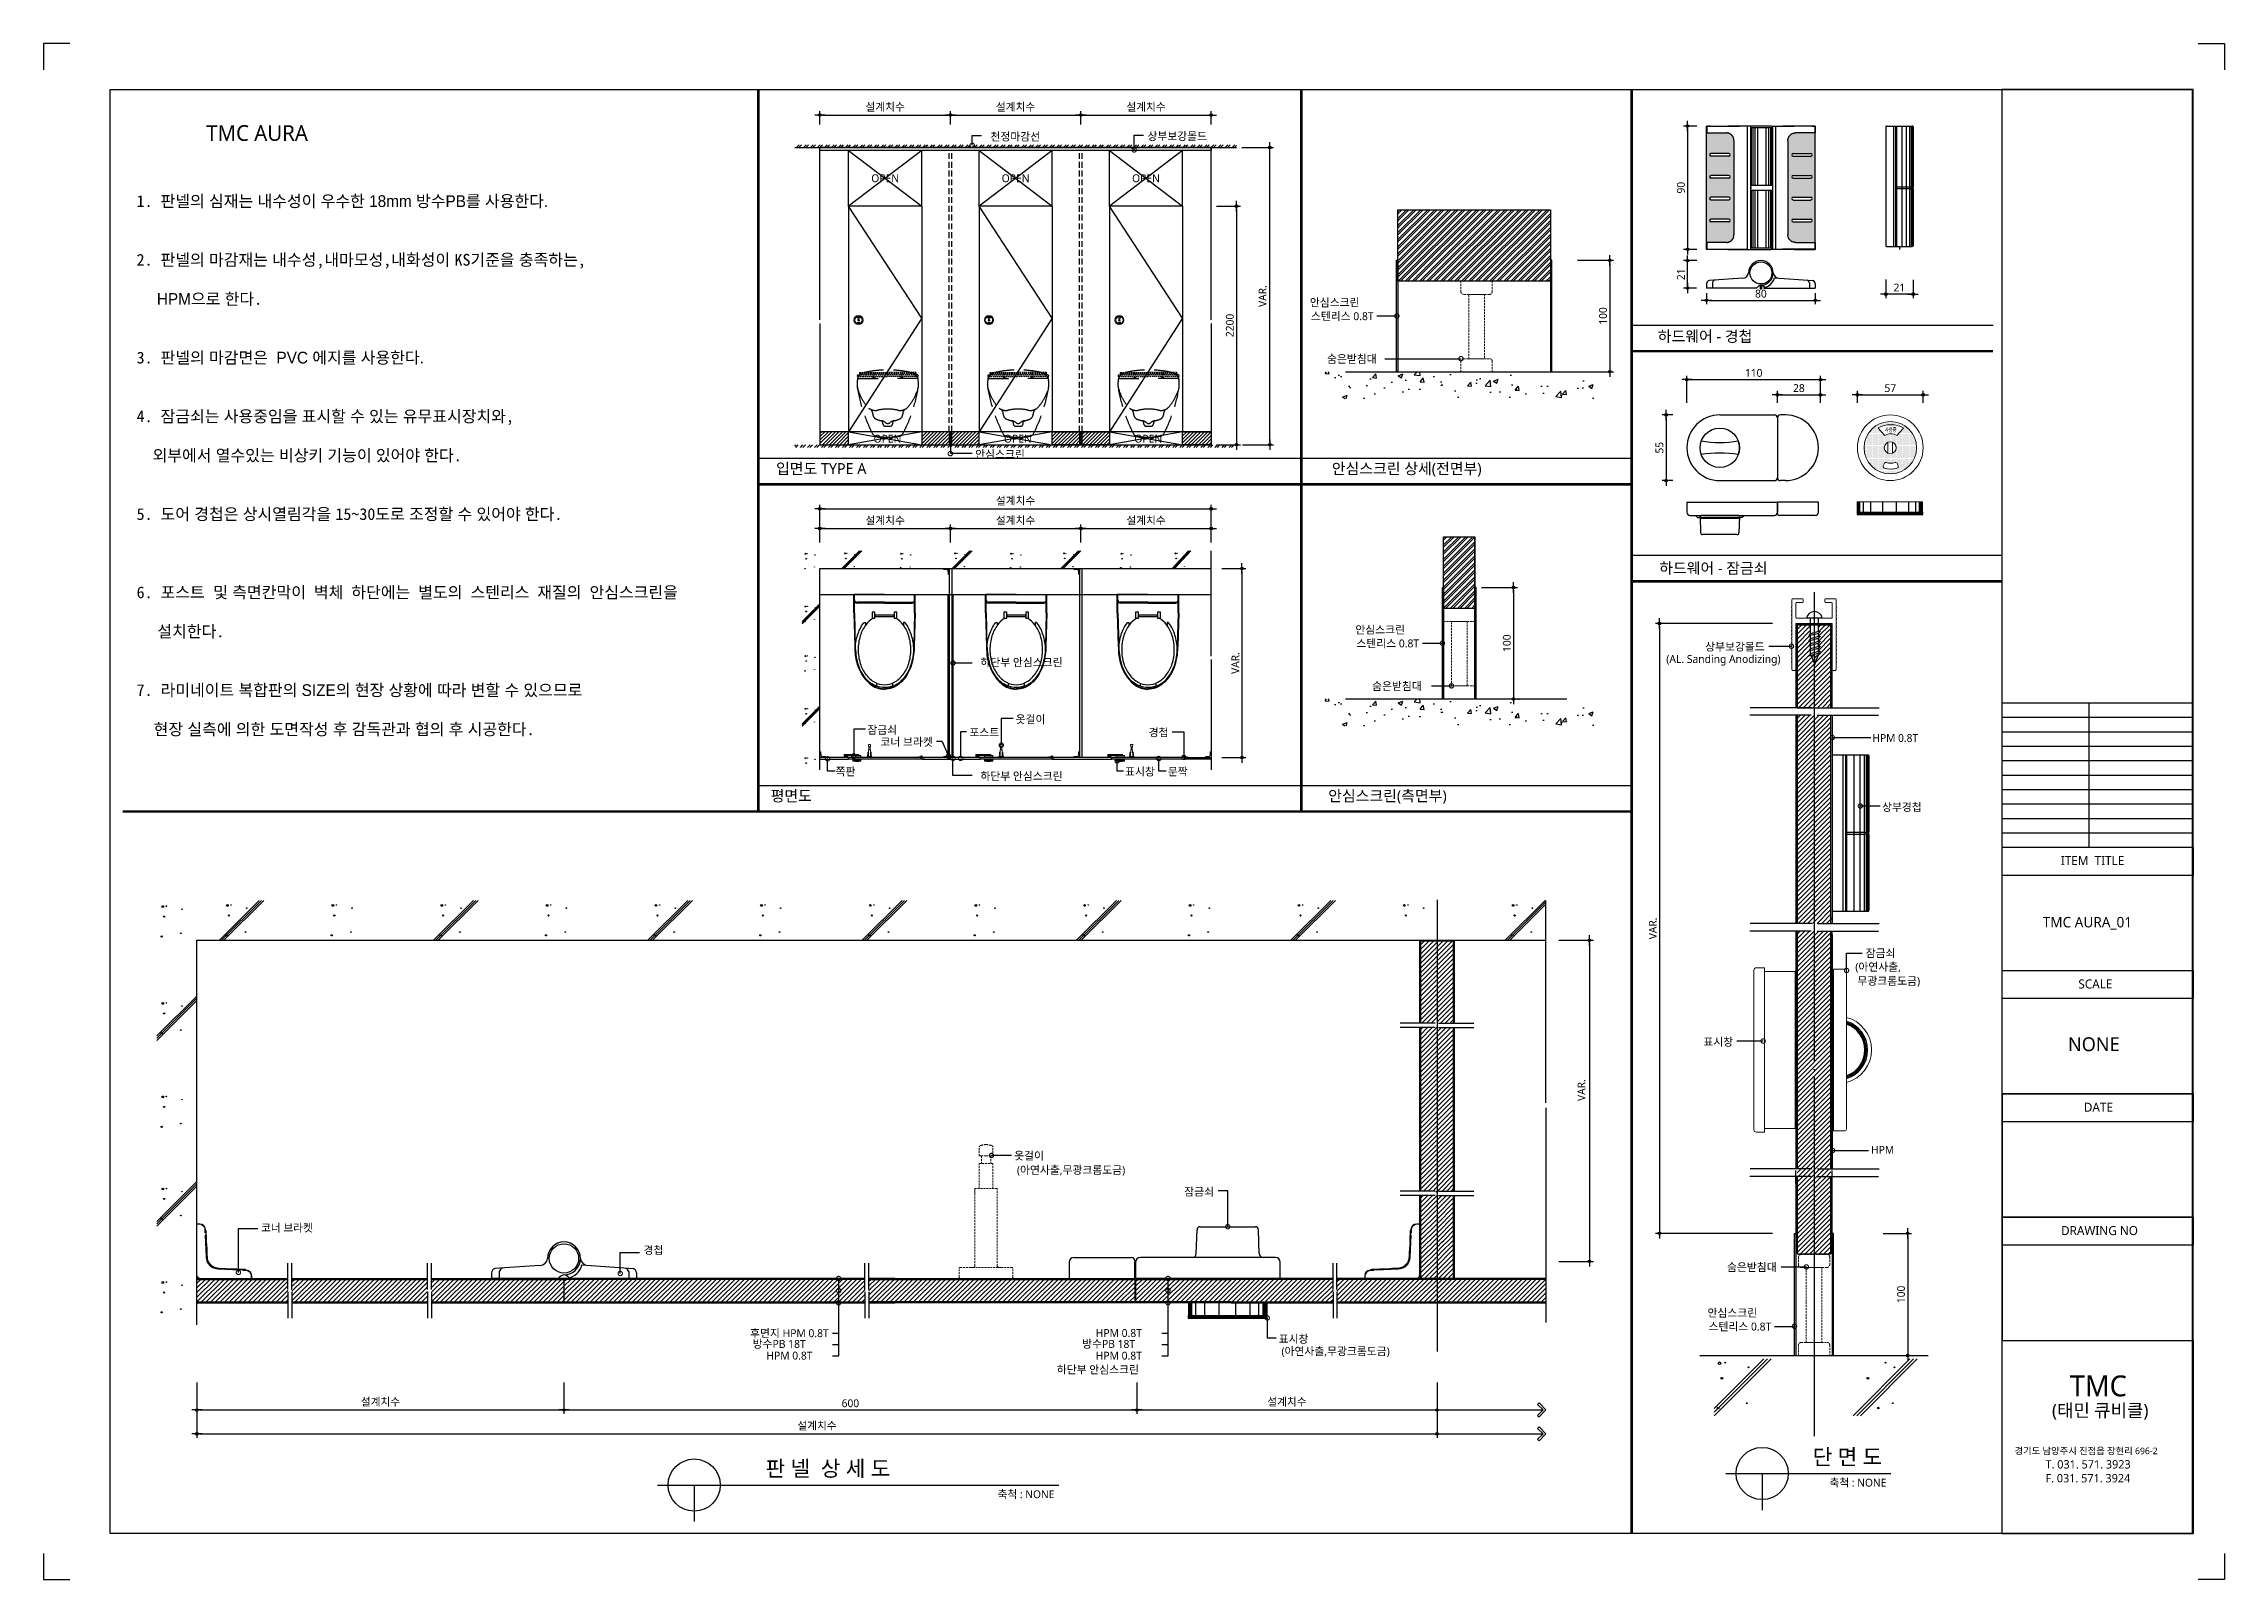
# Model space of a CAD drawing. Extents: x -256 to 8104, y -176 to 5714.
import ezdxf
from ezdxf.enums import TextEntityAlignment as Align

# ---------------------------------------------------------------- set-up
doc = ezdxf.new("R2010")
doc.units = 0
doc.header["$LTSCALE"] = 30
for name, pattern in [('CEN', [62, 60, -1, 0, -1]), ('HIDDEN', [0.375, 0.25, -0.125]), ('HIDDEN2', [4.7625, 3.175, -1.5875])]:
    doc.linetypes.add(name, pattern=pattern)
doc.layers.get('0').update_dxf_attribs({"linetype": 'CONTINUOUS'})
doc.layers.get('DEFPOINTS').update_dxf_attribs({"linetype": 'CONTINUOUS'})
for name, color, linetype in [('02---제품선', 4, 'CONTINUOUS'), ('0_toilet', 6, 'CONTINUOUS'), ('C', 2, 'CONTINUOUS'), ('curior-0Line', 252, 'CONTINUOUS'), ('DIM', 7, 'CONTINUOUS'), ('HAT', 8, 'CONTINUOUS'), ('HID', 9, 'HIDDEN'), ('jac text', 7, 'CONTINUOUS'), ('TIT', 3, 'CONTINUOUS'), ('경첩', 4, 'CONTINUOUS'), ('기타', 1, 'CONTINUOUS'), ('문자', 3, 'CONTINUOUS'), ('부자재', 4, 'CONTINUOUS'), ('상부보강몰드', 4, 'HIDDEN2'), ('옷걸이', 4, 'CONTINUOUS'), ('잠금쇠(회전형)', 4, 'CONTINUOUS'), ('중심선', 1, 'CEN'), ('치수', 1, 'CONTINUOUS'), ('판넬', 2, 'CONTINUOUS'), ('해치', 8, 'CONTINUOUS')]:
    doc.layers.add(name, color=color, linetype=linetype)
doc.styles.add('HDW', font='gulim.ttc')
doc.styles.add('돋움', font='malgun.ttf')
doc.dimstyles.new('10', dxfattribs={"dimscale": 10, "dimtxt": 3, "dimasz": 1, "dimexe": 1.5, "dimexo": 2, "dimgap": 1, "dimtad": 1, "dimdec": 0, "dimlunit": 6, "dimtxsty": '돋움', "dimblk": 'DIMDOT', "dimcen": -1, "dimdle": 1.5, "dimclrt": 3, "dimazin": 3, "dimtfac": 1, "dimtdec": 0, "dimtix": 1, "dimtmove": 2, "dimatfit": 3, "dimldrblk": 'DIMDOT', "dimarcsym": 0})

# ---------------------------------------------------------------- blocks, each defined once
blk = doc.blocks.new('DIMDOT')
at = {"linetype": 'Continuous'}
blk.add_line((-2, 0), (2, 0), dxfattribs=at)
for radius in [0.5, 0.25]:
    blk.add_circle((0, 0), radius, dxfattribs=at)
blk = doc.blocks.new('*D22')
at = {"layer": 'DEFPOINTS', "color": 0, "ltscale": 10, "transparency": 16777216}
for p in [(11541.7, 5615.9), (11041.7, 5559.6), (11541.7, 5559.6)]:
    blk.add_point(p, dxfattribs=at)
at = {"layer": 'DIM', "color": 0, "lineweight": -2, "ltscale": 10, "transparency": 16777216}
for p, q in [((11041.7, 5579.6), (11041.7, 5630.9)), ((11051.7, 5615.9), (11531.7, 5615.9)), ((11541.7, 5579.6), (11541.7, 5630.9))]:
    blk.add_line(p, q, dxfattribs=at)
at = {"layer": 'DIM', "color": 0, "lineweight": -2, "ltscale": 10, "transparency": 16777216, "xscale": 10, "yscale": 10, "zscale": 10, "rotation": 180}
blk.add_blockref('DIMDOT', (11041.7, 5615.9), dxfattribs=at)
at = {"layer": 'DIM', "color": 0, "lineweight": -2, "ltscale": 10, "transparency": 16777216, "xscale": 10, "yscale": 10, "zscale": 10}
blk.add_blockref('DIMDOT', (11541.7, 5615.9), dxfattribs=at)
at = {"layer": 'DIM', "color": 3, "ltscale": 10, "transparency": 16777216, "insert": (11291.7, 5645.6), "char_height": 30, "attachment_point": 5, "style": '돋움'}
blk.add_mtext('설계치수', dxfattribs=at)
blk = doc.blocks.new('*D23')
at = {"layer": 'DEFPOINTS', "color": 0, "ltscale": 10, "transparency": 16777216}
for p in [(12041.7, 5615.9), (11541.7, 5559.6), (12041.7, 5559.6)]:
    blk.add_point(p, dxfattribs=at)
at = {"layer": 'DIM', "color": 0, "lineweight": -2, "ltscale": 10, "transparency": 16777216}
for p, q in [((11541.7, 5579.6), (11541.7, 5630.9)), ((11551.7, 5615.9), (12031.7, 5615.9)), ((12041.7, 5579.6), (12041.7, 5630.9))]:
    blk.add_line(p, q, dxfattribs=at)
at = {"layer": 'DIM', "color": 0, "lineweight": -2, "ltscale": 10, "transparency": 16777216, "xscale": 10, "yscale": 10, "zscale": 10, "rotation": 180}
blk.add_blockref('DIMDOT', (11541.7, 5615.9), dxfattribs=at)
at = {"layer": 'DIM', "color": 0, "lineweight": -2, "ltscale": 10, "transparency": 16777216, "xscale": 10, "yscale": 10, "zscale": 10}
blk.add_blockref('DIMDOT', (12041.7, 5615.9), dxfattribs=at)
at = {"layer": 'DIM', "color": 3, "ltscale": 10, "transparency": 16777216, "insert": (11791.7, 5645.6), "char_height": 30, "attachment_point": 5, "style": '돋움'}
blk.add_mtext('설계치수', dxfattribs=at)
blk = doc.blocks.new('_DOTSMALL')
at = {"color": 0, "linetype": 'ByBlock', "const_width": 0.5}
blk.add_lwpolyline([(-0.0625, 0, 1), (0.0625, 0, 1)], format="xyb", close=True, dxfattribs=at)
blk = doc.blocks.new('A$C63EC304E')
at = {"layer": '치수', "color": 1, "xscale": 2.5, "yscale": 2.5, "zscale": 2.5, "rotation": 234.3098741996962}
blk.add_blockref('_DOTSMALL', (0.31, 0.31), dxfattribs=at)
blk = doc.blocks.new('A$C2BC9653E')
at = {"layer": '치수', "xscale": 0.3333333333333333, "yscale": 0.3333333333333333, "zscale": 0.3333333333333333}
blk.add_blockref('A$C63EC304E', (0, 0), dxfattribs=at)
blk = doc.blocks.new('A$C7FC71301')
at = {"layer": '치수', "rotation": 180}
blk.add_blockref('A$C2BC9653E', (0.21, 0.21), dxfattribs=at)
blk = doc.blocks.new('A$C4A20372B')
at = {"layer": '치수'}
blk.add_blockref('A$C7FC71301', (0, 0), dxfattribs=at)
blk = doc.blocks.new('A$C566469F5')
at = {"layer": '치수'}
blk.add_blockref('A$C4A20372B', (0, 0), dxfattribs=at)
blk = doc.blocks.new('A$C7E317CD4')
at = {"layer": '해치', "xscale": 2, "yscale": 2, "zscale": 2}
blk.add_blockref('A$C566469F5', (0, 0), dxfattribs=at)
blk = doc.blocks.new('A$C601D7F27')
at = {"layer": '치수'}
blk.add_blockref('A$C7E317CD4', (0, 0), dxfattribs=at)
blk = doc.blocks.new('A$C38802C08')
at = {"layer": '치수'}
blk.add_blockref('A$C601D7F27', (0, 0), dxfattribs=at)
blk = doc.blocks.new('*D24')
at = {"layer": 'DEFPOINTS', "color": 0, "ltscale": 10, "transparency": 16777216}
for p in [(12541.7, 5615.9), (12041.7, 5559.6), (12541.7, 5559.6)]:
    blk.add_point(p, dxfattribs=at)
at = {"layer": 'DIM', "color": 0, "lineweight": -2, "ltscale": 10, "transparency": 16777216}
for p, q in [((12041.7, 5579.6), (12041.7, 5630.9)), ((12051.7, 5615.9), (12531.7, 5615.9)), ((12541.7, 5579.6), (12541.7, 5630.9))]:
    blk.add_line(p, q, dxfattribs=at)
at = {"layer": 'DIM', "color": 0, "lineweight": -2, "ltscale": 10, "transparency": 16777216, "xscale": 10, "yscale": 10, "zscale": 10, "rotation": 180}
blk.add_blockref('DIMDOT', (12041.7, 5615.9), dxfattribs=at)
at = {"layer": 'DIM', "color": 0, "lineweight": -2, "ltscale": 10, "transparency": 16777216, "xscale": 10, "yscale": 10, "zscale": 10}
blk.add_blockref('DIMDOT', (12541.7, 5615.9), dxfattribs=at)
at = {"layer": 'DIM', "color": 3, "ltscale": 10, "transparency": 16777216, "insert": (12291.7, 5645.6), "char_height": 30, "attachment_point": 5, "style": '돋움'}
blk.add_mtext('설계치수', dxfattribs=at)
blk = doc.blocks.new('*D25')
at = {"layer": 'DEFPOINTS', "color": 0}
for p in [(12541.7, 5266.7), (12541.7, 4351.7), (12638.6, 4351.7)]:
    blk.add_point(p, dxfattribs=at)
at = {"layer": 'DIM', "color": 0, "lineweight": -2, "ltscale": 10}
for p, q in [((12561.7, 5266.7), (12653.6, 5266.7)), ((12638.6, 5256.7), (12638.6, 4361.7)), ((12561.7, 4351.7), (12653.6, 4351.7))]:
    blk.add_line(p, q, dxfattribs=at)
at = {"layer": 'DIM', "color": 0, "lineweight": -2, "xscale": 10, "yscale": 10, "zscale": 10}
for p, rotation in [((12638.6, 5266.7), 90), ((12638.6, 4351.7), 270)]:
    blk.add_blockref('DIMDOT', p, dxfattribs=dict(at, rotation=rotation))
at = {"layer": 'DIM', "color": 3, "insert": (12613.1, 4809.2), "char_height": 30, "attachment_point": 5, "rotation": 90, "style": '돋움'}
blk.add_mtext('2200', dxfattribs=at)
blk = doc.blocks.new('*D17')
at = {"layer": 'DEFPOINTS', "color": 0, "ltscale": 10, "transparency": 16777216}
for p in [(12562.7, 3876.8), (12562.7, 3151.8), (12659.6, 3151.8)]:
    blk.add_point(p, dxfattribs=at)
at = {"layer": 'DIM', "color": 0, "lineweight": -2, "ltscale": 10, "transparency": 16777216}
for p, q in [((12582.7, 3876.8), (12674.6, 3876.8)), ((12659.6, 3866.8), (12659.6, 3161.8)), ((12582.7, 3151.8), (12674.6, 3151.8))]:
    blk.add_line(p, q, dxfattribs=at)
at = {"layer": 'DIM', "color": 0, "lineweight": -2, "ltscale": 10, "transparency": 16777216, "xscale": 10, "yscale": 10, "zscale": 10}
for p, rotation in [((12659.6, 3876.8), 90), ((12659.6, 3151.8), 270)]:
    blk.add_blockref('DIMDOT', p, dxfattribs=dict(at, rotation=rotation))
at = {"layer": 'DIM', "color": 3, "ltscale": 10, "transparency": 16777216, "insert": (12634.4, 3514.3), "char_height": 30, "attachment_point": 5, "rotation": 90, "style": '돋움'}
blk.add_mtext('VAR.', dxfattribs=at)
blk = doc.blocks.new('*D18')
at = {"layer": 'DEFPOINTS', "color": 0, "ltscale": 10, "transparency": 16777216}
for p in [(12541.7, 4030.4), (12041.7, 3957.3), (12541.7, 3957.3)]:
    blk.add_point(p, dxfattribs=at)
at = {"layer": 'DIM', "color": 0, "lineweight": -2, "ltscale": 10, "transparency": 16777216}
for p, q in [((12041.7, 3977.3), (12041.7, 4045.4)), ((12051.7, 4030.4), (12531.7, 4030.4)), ((12541.7, 3977.3), (12541.7, 4045.4))]:
    blk.add_line(p, q, dxfattribs=at)
at = {"layer": 'DIM', "color": 0, "lineweight": -2, "ltscale": 10, "transparency": 16777216, "xscale": 10, "yscale": 10, "zscale": 10, "rotation": 180}
blk.add_blockref('DIMDOT', (12041.7, 4030.4), dxfattribs=at)
at = {"layer": 'DIM', "color": 0, "lineweight": -2, "ltscale": 10, "transparency": 16777216, "xscale": 10, "yscale": 10, "zscale": 10}
blk.add_blockref('DIMDOT', (12541.7, 4030.4), dxfattribs=at)
at = {"layer": 'DIM', "color": 3, "ltscale": 10, "transparency": 16777216, "insert": (12291.7, 4060), "char_height": 30, "attachment_point": 5, "style": '돋움'}
blk.add_mtext('설계치수', dxfattribs=at)
blk = doc.blocks.new('*D19')
at = {"layer": 'DEFPOINTS', "color": 0, "ltscale": 10, "transparency": 16777216}
for p in [(12541.7, 4105.7), (11041.7, 3957.3), (12541.7, 3957.3)]:
    blk.add_point(p, dxfattribs=at)
at = {"layer": 'DIM', "color": 0, "lineweight": -2, "ltscale": 10, "transparency": 16777216}
for p, q in [((11041.7, 3977.3), (11041.7, 4120.7)), ((11051.7, 4105.7), (12531.7, 4105.7)), ((12541.7, 3977.3), (12541.7, 4120.7))]:
    blk.add_line(p, q, dxfattribs=at)
at = {"layer": 'DIM', "color": 0, "lineweight": -2, "ltscale": 10, "transparency": 16777216, "xscale": 10, "yscale": 10, "zscale": 10, "rotation": 180}
blk.add_blockref('DIMDOT', (11041.7, 4105.7), dxfattribs=at)
at = {"layer": 'DIM', "color": 0, "lineweight": -2, "ltscale": 10, "transparency": 16777216, "xscale": 10, "yscale": 10, "zscale": 10}
blk.add_blockref('DIMDOT', (12541.7, 4105.7), dxfattribs=at)
at = {"layer": 'DIM', "color": 3, "ltscale": 10, "transparency": 16777216, "insert": (11791.7, 4135.4), "char_height": 30, "attachment_point": 5, "style": '돋움'}
blk.add_mtext('설계치수', dxfattribs=at)
blk = doc.blocks.new('*D20')
at = {"layer": 'DEFPOINTS', "color": 0, "ltscale": 10, "transparency": 16777216}
for p in [(12041.7, 4030.4), (11541.7, 3957.3), (12041.7, 3957.3)]:
    blk.add_point(p, dxfattribs=at)
at = {"layer": 'DIM', "color": 0, "lineweight": -2, "ltscale": 10, "transparency": 16777216}
for p, q in [((11541.7, 3977.3), (11541.7, 4045.4)), ((11551.7, 4030.4), (12031.7, 4030.4)), ((12041.7, 3977.3), (12041.7, 4045.4))]:
    blk.add_line(p, q, dxfattribs=at)
at = {"layer": 'DIM', "color": 0, "lineweight": -2, "ltscale": 10, "transparency": 16777216, "xscale": 10, "yscale": 10, "zscale": 10, "rotation": 180}
blk.add_blockref('DIMDOT', (11541.7, 4030.4), dxfattribs=at)
at = {"layer": 'DIM', "color": 0, "lineweight": -2, "ltscale": 10, "transparency": 16777216, "xscale": 10, "yscale": 10, "zscale": 10}
blk.add_blockref('DIMDOT', (12041.7, 4030.4), dxfattribs=at)
at = {"layer": 'DIM', "color": 3, "ltscale": 10, "transparency": 16777216, "insert": (11791.7, 4060), "char_height": 30, "attachment_point": 5, "style": '돋움'}
blk.add_mtext('설계치수', dxfattribs=at)
blk = doc.blocks.new('*D21')
at = {"layer": 'DEFPOINTS', "color": 0, "ltscale": 10, "transparency": 16777216}
for p in [(11541.7, 4030.4), (11041.7, 3957.3), (11541.7, 3957.3)]:
    blk.add_point(p, dxfattribs=at)
at = {"layer": 'DIM', "color": 0, "lineweight": -2, "ltscale": 10, "transparency": 16777216}
for p, q in [((11041.7, 3977.3), (11041.7, 4045.4)), ((11051.7, 4030.4), (11531.7, 4030.4)), ((11541.7, 3977.3), (11541.7, 4045.4))]:
    blk.add_line(p, q, dxfattribs=at)
at = {"layer": 'DIM', "color": 0, "lineweight": -2, "ltscale": 10, "transparency": 16777216, "xscale": 10, "yscale": 10, "zscale": 10, "rotation": 180}
blk.add_blockref('DIMDOT', (11041.7, 4030.4), dxfattribs=at)
at = {"layer": 'DIM', "color": 0, "lineweight": -2, "ltscale": 10, "transparency": 16777216, "xscale": 10, "yscale": 10, "zscale": 10}
blk.add_blockref('DIMDOT', (11541.7, 4030.4), dxfattribs=at)
at = {"layer": 'DIM', "color": 3, "ltscale": 10, "transparency": 16777216, "insert": (11291.7, 4060), "char_height": 30, "attachment_point": 5, "style": '돋움'}
blk.add_mtext('설계치수', dxfattribs=at)
blk = doc.blocks.new('*D26')
at = {"layer": 'DEFPOINTS', "color": 0}
for p in [(8653.4, 775.5), (10060.5, 775.5), (10060.5, 649.8)]:
    blk.add_point(p, dxfattribs=at)
at = {"layer": 'DIM', "color": 0, "lineweight": -2, "ltscale": 10}
for p, q in [((8653.4, 755.5), (8653.4, 634.8)), ((10060.5, 755.5), (10060.5, 634.8)), ((8663.4, 649.8), (10050.5, 649.8))]:
    blk.add_line(p, q, dxfattribs=at)
at = {"layer": 'DIM', "color": 0, "lineweight": -2, "xscale": 10, "yscale": 10, "zscale": 10, "rotation": 180}
blk.add_blockref('DIMDOT', (8653.4, 649.8), dxfattribs=at)
at = {"layer": 'DIM', "color": 0, "lineweight": -2, "xscale": 10, "yscale": 10, "zscale": 10}
blk.add_blockref('DIMDOT', (10060.5, 649.8), dxfattribs=at)
at = {"layer": 'DIM', "color": 3, "insert": (9357, 679.5), "char_height": 30, "attachment_point": 5, "style": '돋움'}
blk.add_mtext('설계치수', dxfattribs=at)
blk = doc.blocks.new('*D27')
at = {"layer": 'DEFPOINTS', "color": 0}
for p in [(8653.4, 775.5), (13407.3, 775.5), (13407.3, 558.3)]:
    blk.add_point(p, dxfattribs=at)
at = {"layer": 'DIM', "color": 0, "lineweight": -2, "ltscale": 10}
for p, q in [((8653.4, 755.5), (8653.4, 543.3)), ((13407.3, 755.5), (13407.3, 543.3)), ((8663.4, 558.3), (13397.3, 558.3))]:
    blk.add_line(p, q, dxfattribs=at)
at = {"layer": 'DIM', "color": 0, "lineweight": -2, "xscale": 10, "yscale": 10, "zscale": 10, "rotation": 180}
blk.add_blockref('DIMDOT', (8653.4, 558.3), dxfattribs=at)
at = {"layer": 'DIM', "color": 0, "lineweight": -2, "xscale": 10, "yscale": 10, "zscale": 10}
blk.add_blockref('DIMDOT', (13407.3, 558.3), dxfattribs=at)
at = {"layer": 'DIM', "color": 3, "insert": (11030.4, 588), "char_height": 30, "attachment_point": 5, "style": '돋움'}
blk.add_mtext('설계치수', dxfattribs=at)
blk = doc.blocks.new('*D28')
at = {"layer": 'DEFPOINTS', "color": 0}
for p in [(12256.5, 775.5), (13407.3, 775.5), (13407.3, 649.8)]:
    blk.add_point(p, dxfattribs=at)
at = {"layer": 'DIM', "color": 0, "lineweight": -2, "ltscale": 10}
for p, q in [((12256.5, 755.5), (12256.5, 634.8)), ((13407.3, 755.5), (13407.3, 634.8)), ((12266.5, 649.8), (13397.3, 649.8))]:
    blk.add_line(p, q, dxfattribs=at)
at = {"layer": 'DIM', "color": 0, "lineweight": -2, "xscale": 10, "yscale": 10, "zscale": 10, "rotation": 180}
blk.add_blockref('DIMDOT', (12256.5, 649.8), dxfattribs=at)
at = {"layer": 'DIM', "color": 0, "lineweight": -2, "xscale": 10, "yscale": 10, "zscale": 10}
blk.add_blockref('DIMDOT', (13407.3, 649.8), dxfattribs=at)
at = {"layer": 'DIM', "color": 3, "insert": (12831.9, 679.5), "char_height": 30, "attachment_point": 5, "style": '돋움'}
blk.add_mtext('설계치수', dxfattribs=at)
blk = doc.blocks.new('*D29')
at = {"layer": 'DEFPOINTS', "color": 0}
for p in [(10060.5, 775.5), (12256.5, 775.5), (12256.5, 649.8)]:
    blk.add_point(p, dxfattribs=at)
at = {"layer": 'DIM', "color": 0, "lineweight": -2, "ltscale": 10}
for p, q in [((10060.5, 755.5), (10060.5, 634.8)), ((12256.5, 755.5), (12256.5, 634.8)), ((10070.5, 649.8), (12246.5, 649.8))]:
    blk.add_line(p, q, dxfattribs=at)
at = {"layer": 'DIM', "color": 0, "lineweight": -2, "xscale": 10, "yscale": 10, "zscale": 10, "rotation": 180}
blk.add_blockref('DIMDOT', (10060.5, 649.8), dxfattribs=at)
at = {"layer": 'DIM', "color": 0, "lineweight": -2, "xscale": 10, "yscale": 10, "zscale": 10}
blk.add_blockref('DIMDOT', (12256.5, 649.8), dxfattribs=at)
at = {"layer": 'DIM', "color": 3, "insert": (11158.5, 675.3), "char_height": 30, "attachment_point": 5, "style": '돋움'}
blk.add_mtext('600', dxfattribs=at)
blk = doc.blocks.new('A$C06B31977')
for p, q in [((1.26, 11.06), (1.26, 21.17)), ((1.26, 10.11), (1.26, 0))]:
    blk.add_line(p, q)
blk = doc.blocks.new('*D30')
at = {"layer": 'DEFPOINTS', "color": 0, "ltscale": 10, "transparency": 16777216}
for p in [(13854.1, 2451.2), (13854.1, 1219.8), (13992, 1219.8)]:
    blk.add_point(p, dxfattribs=at)
at = {"layer": 'DIM', "color": 0, "lineweight": -2, "ltscale": 10, "transparency": 16777216}
for p, q in [((13874.1, 2451.2), (14007, 2451.2)), ((13992, 2441.2), (13992, 1229.8)), ((13874.1, 1219.8), (14007, 1219.8))]:
    blk.add_line(p, q, dxfattribs=at)
at = {"layer": 'DIM', "color": 0, "lineweight": -2, "ltscale": 10, "transparency": 16777216, "xscale": 10, "yscale": 10, "zscale": 10}
for p, rotation in [((13992, 2451.2), 90), ((13992, 1219.8), 270)]:
    blk.add_blockref('DIMDOT', p, dxfattribs=dict(at, rotation=rotation))
at = {"layer": 'DIM', "color": 3, "ltscale": 10, "transparency": 16777216, "insert": (13961.2, 1876.4), "char_height": 30, "attachment_point": 5, "rotation": 90, "style": '돋움'}
blk.add_mtext('VAR.', dxfattribs=at)
blk = doc.blocks.new('A$C13EB2441')
for p, q in [((0.84, 7.37), (0.84, 14.11)), ((0.84, 6.74), (0.84, 0))]:
    blk.add_line(p, q)
blk = doc.blocks.new('*D35')
at = {"layer": 'DEFPOINTS', "color": 0, "ltscale": 10, "transparency": 16777216}
for p in [(14877.2, 4601.3), (14365.2, 4492.7), (14877.2, 4492.7)]:
    blk.add_point(p, dxfattribs=at)
at = {"layer": 'DIM', "color": 0, "lineweight": -2, "ltscale": 10, "transparency": 16777216}
for p, q in [((14365.2, 4512.7), (14365.2, 4616.3)), ((14375.2, 4601.3), (14867.2, 4601.3)), ((14877.2, 4512.7), (14877.2, 4616.3))]:
    blk.add_line(p, q, dxfattribs=at)
at = {"layer": 'DIM', "color": 0, "lineweight": -2, "ltscale": 10, "transparency": 16777216, "xscale": 10, "yscale": 10, "zscale": 10, "rotation": 180}
blk.add_blockref('DIMDOT', (14365.2, 4601.3), dxfattribs=at)
at = {"layer": 'DIM', "color": 0, "lineweight": -2, "ltscale": 10, "transparency": 16777216, "xscale": 10, "yscale": 10, "zscale": 10}
blk.add_blockref('DIMDOT', (14877.2, 4601.3), dxfattribs=at)
at = {"layer": 'DIM', "color": 3, "ltscale": 10, "transparency": 16777216, "insert": (14621.2, 4626.9), "char_height": 30, "attachment_point": 5, "style": '돋움'}
blk.add_mtext('110', dxfattribs=at)
blk = doc.blocks.new('*D36')
at = {"layer": 'DEFPOINTS', "color": 0, "ltscale": 10, "transparency": 16777216}
for p in [(14877.2, 4543.3), (14712.2, 4492.7), (14877.2, 4492.7)]:
    blk.add_point(p, dxfattribs=at)
at = {"layer": 'DIM', "color": 0, "lineweight": -2, "ltscale": 10, "transparency": 16777216}
for p, q in [((14712.2, 4512.7), (14712.2, 4558.3)), ((14722.2, 4543.3), (14867.2, 4543.3)), ((14877.2, 4512.7), (14877.2, 4558.3))]:
    blk.add_line(p, q, dxfattribs=at)
at = {"layer": 'DIM', "color": 0, "lineweight": -2, "ltscale": 10, "transparency": 16777216, "xscale": 10, "yscale": 10, "zscale": 10, "rotation": 180}
blk.add_blockref('DIMDOT', (14712.2, 4543.3), dxfattribs=at)
at = {"layer": 'DIM', "color": 0, "lineweight": -2, "ltscale": 10, "transparency": 16777216, "xscale": 10, "yscale": 10, "zscale": 10}
blk.add_blockref('DIMDOT', (14877.2, 4543.3), dxfattribs=at)
at = {"layer": 'DIM', "color": 3, "ltscale": 10, "transparency": 16777216, "insert": (14794.7, 4568.8), "char_height": 30, "attachment_point": 5, "style": '돋움'}
blk.add_mtext('28', dxfattribs=at)
blk = doc.blocks.new('*D37')
at = {"layer": 'DEFPOINTS', "color": 0, "ltscale": 10, "transparency": 16777216}
for p in [(15270.9, 4543.3), (15018.9, 4492.7), (15270.9, 4492.7)]:
    blk.add_point(p, dxfattribs=at)
at = {"layer": 'DIM', "color": 0, "lineweight": -2, "ltscale": 10, "transparency": 16777216}
for p, q in [((15018.9, 4512.7), (15018.9, 4558.3)), ((15028.9, 4543.3), (15260.9, 4543.3)), ((15270.9, 4512.7), (15270.9, 4558.3))]:
    blk.add_line(p, q, dxfattribs=at)
at = {"layer": 'DIM', "color": 0, "lineweight": -2, "ltscale": 10, "transparency": 16777216, "xscale": 10, "yscale": 10, "zscale": 10, "rotation": 180}
blk.add_blockref('DIMDOT', (15018.9, 4543.3), dxfattribs=at)
at = {"layer": 'DIM', "color": 0, "lineweight": -2, "ltscale": 10, "transparency": 16777216, "xscale": 10, "yscale": 10, "zscale": 10}
blk.add_blockref('DIMDOT', (15270.9, 4543.3), dxfattribs=at)
at = {"layer": 'DIM', "color": 3, "ltscale": 10, "transparency": 16777216, "insert": (15144.9, 4568.6), "char_height": 30, "attachment_point": 5, "style": '돋움'}
blk.add_mtext('57', dxfattribs=at)
blk = doc.blocks.new('*D31')
at = {"layer": 'DEFPOINTS', "color": 0, "ltscale": 10, "transparency": 16777216}
for p in [(14422.8, 5574), (14367.8, 5100.9), (14422.8, 5100.9)]:
    blk.add_point(p, dxfattribs=at)
at = {"layer": 'DIM', "color": 0, "lineweight": -2, "ltscale": 10, "transparency": 16777216}
for p, q in [((14402.8, 5574), (14352.8, 5574)), ((14367.8, 5564), (14367.8, 5110.9)), ((14402.8, 5100.9), (14352.8, 5100.9))]:
    blk.add_line(p, q, dxfattribs=at)
at = {"layer": 'DIM', "color": 0, "lineweight": -2, "ltscale": 10, "transparency": 16777216, "xscale": 10, "yscale": 10, "zscale": 10}
for p, rotation in [((14367.8, 5574), 90), ((14367.8, 5100.9), 270)]:
    blk.add_blockref('DIMDOT', p, dxfattribs=dict(at, rotation=rotation))
at = {"layer": 'DIM', "color": 3, "ltscale": 10, "transparency": 16777216, "insert": (14342.3, 5337.5), "char_height": 30, "attachment_point": 5, "rotation": 90, "style": '돋움'}
blk.add_mtext('90', dxfattribs=at)
blk = doc.blocks.new('*D32')
at = {"layer": 'DEFPOINTS', "color": 0, "ltscale": 10, "transparency": 16777216}
for p in [(14440.4, 4952.7), (14857.5, 4952.7), (14857.5, 4905.3)]:
    blk.add_point(p, dxfattribs=at)
at = {"layer": 'DIM', "color": 0, "lineweight": -2, "ltscale": 10, "transparency": 16777216}
for p, q in [((14440.4, 4932.7), (14440.4, 4890.3)), ((14857.5, 4932.7), (14857.5, 4890.3)), ((14450.4, 4905.3), (14847.5, 4905.3))]:
    blk.add_line(p, q, dxfattribs=at)
at = {"layer": 'DIM', "color": 0, "lineweight": -2, "ltscale": 10, "transparency": 16777216, "xscale": 10, "yscale": 10, "zscale": 10, "rotation": 180}
blk.add_blockref('DIMDOT', (14440.4, 4905.3), dxfattribs=at)
at = {"layer": 'DIM', "color": 0, "lineweight": -2, "ltscale": 10, "transparency": 16777216, "xscale": 10, "yscale": 10, "zscale": 10}
blk.add_blockref('DIMDOT', (14857.5, 4905.3), dxfattribs=at)
at = {"layer": 'DIM', "color": 3, "ltscale": 10, "transparency": 16777216, "insert": (14648.9, 4930.8), "char_height": 30, "attachment_point": 5, "style": '돋움'}
blk.add_mtext('80', dxfattribs=at)
blk = doc.blocks.new('*D33')
at = {"layer": 'DEFPOINTS', "color": 0, "ltscale": 10, "transparency": 16777216}
for p in [(14367.8, 5057.7), (14422.8, 5057.7), (14422.1, 4952.7)]:
    blk.add_point(p, dxfattribs=at)
at = {"layer": 'DIM', "color": 0, "lineweight": -2, "ltscale": 10, "transparency": 16777216}
for p, q in [((14402.8, 5057.7), (14352.8, 5057.7)), ((14367.8, 4962.7), (14367.8, 5047.7)), ((14402.1, 4952.7), (14352.8, 4952.7))]:
    blk.add_line(p, q, dxfattribs=at)
at = {"layer": 'DIM', "color": 0, "lineweight": -2, "ltscale": 10, "transparency": 16777216, "xscale": 10, "yscale": 10, "zscale": 10}
for p, rotation in [((14367.8, 5057.7), 90), ((14367.8, 4952.7), 270)]:
    blk.add_blockref('DIMDOT', p, dxfattribs=dict(at, rotation=rotation))
at = {"layer": 'DIM', "color": 3, "ltscale": 10, "transparency": 16777216, "insert": (14342.5, 5005.2), "char_height": 30, "attachment_point": 5, "rotation": 90, "style": '돋움'}
blk.add_mtext('21', dxfattribs=at)
blk = doc.blocks.new('*D34')
at = {"layer": 'DEFPOINTS', "color": 0, "ltscale": 10, "transparency": 16777216}
for p in [(15127.3, 5004.9), (15232.3, 5004.1), (15127.3, 4929.2)]:
    blk.add_point(p, dxfattribs=at)
at = {"layer": 'DIM', "color": 0, "lineweight": -2, "ltscale": 10, "transparency": 16777216}
for p, q in [((15127.3, 4984.9), (15127.3, 4914.2)), ((15232.3, 4984.1), (15232.3, 4914.2)), ((15222.3, 4929.2), (15137.3, 4929.2))]:
    blk.add_line(p, q, dxfattribs=at)
at = {"layer": 'DIM', "color": 0, "lineweight": -2, "ltscale": 10, "transparency": 16777216, "xscale": 10, "yscale": 10, "zscale": 10, "rotation": 180}
blk.add_blockref('DIMDOT', (15127.3, 4929.2), dxfattribs=at)
at = {"layer": 'DIM', "color": 0, "lineweight": -2, "ltscale": 10, "transparency": 16777216, "xscale": 10, "yscale": 10, "zscale": 10}
blk.add_blockref('DIMDOT', (15232.3, 4929.2), dxfattribs=at)
at = {"layer": 'DIM', "color": 3, "ltscale": 10, "transparency": 16777216, "insert": (15179.8, 4954.5), "char_height": 30, "attachment_point": 5, "style": '돋움'}
blk.add_mtext('21', dxfattribs=at)
blk = doc.blocks.new('A$C10E41893')
at = {"layer": '부자재'}
for p, q in [((6, 0), (6, 196)), ((123, 196), (6, 196)), ((123, 192), (6, 192)), ((55, 0), (55, 177)), ((61, 0), (61, 177)), ((6, 0), (6, -196)), ((55, 0), (55, -177)), ((61, 0), (61, -177)), ((123, -192), (6, -192)), ((123, -196), (6, -196))]:
    blk.add_line(p, q, dxfattribs=at)
for points in [[(123, 196, -0.012538), (123, 196), (335, 190, -0.055395), (445, 175, -0.154276), (577, 93, -0.179504), (612, 0, -0.179504)], [(123, 192, -0.012538), (123, 192), (335, 187, -0.055395), (444, 172, -0.154276), (574, 91, -0.179504), (608, 0, -0.179504)], [(157, -72, 0.089162), (200, -119, 0.085733), (270, -155, 0.075373), (359, -168, 0.075373), (447, -155, 0.085733), (517, -119, 0.106084), (567, -62, 0.126931), (583, 0, 0.126931), (567, 62, 0.106084), (517, 119, 0.085733), (447, 155, 0.075373), (359, 168, 0.075373), (270, 155, 0.085733), (200, 119, 0.089162), (157, 72)], [(572, 51), (589, 51), (589, 60, 0.021185), (583, 71, 0.106084), (528, 134, 0.085733), (453, 172, 0.075373), (359, 187, 0.075373), (265, 172, 0.085733), (189, 134, 0.007337), (184, 130), (184, 122), (205, 122)], [(123, -196, 0.012538), (123, -196), (335, -190, 0.055395), (445, -175, 0.154276), (577, -93, 0.179504), (612, 0, 0.179504)], [(123, -192, 0.012538), (123, -192), (335, -187, 0.055395), (444, -172, 0.154276), (574, -91, 0.179504), (608, 0, 0.179504)], [(589, -51, 0.090214), (598, 0, 0.090214), (589, 51, 0.106084)], [(572, -51), (589, -51), (589, -60, -0.021185), (583, -71, -0.106084), (528, -134, -0.085733), (453, -172, -0.075373), (359, -187, -0.075373), (265, -172, -0.085733), (189, -134, -0.007337), (184, -130), (184, -122), (205, -122)]]:
    blk.add_lwpolyline(points, format="xyb", dxfattribs=at)
blk.add_lwpolyline([(138, -61), (119, -61), (119, -79), (157, -79), (157, -61), (138, -61), (147, -61), (147, 61), (138, 61), (157, 61), (157, 79), (119, 79), (119, 61), (138, 61), (138, -61), (119, -61)], dxfattribs=at)
for centre, start, end in [((40, 177), 0, 90), ((46, 177), 0, 90), ((40, -177), 270, 0), ((46, -177), 270, 0)]:
    blk.add_arc(centre, 15, start, end, dxfattribs=at)
blk = doc.blocks.new('*D39')
at = {"layer": 'DEFPOINTS', "color": 0, "ltscale": 10, "transparency": 16777216}
for p in [(14330.9, 4466.1), (14285.2, 4214.1), (14330.9, 4214.1)]:
    blk.add_point(p, dxfattribs=at)
at = {"layer": 'DIM', "color": 0, "lineweight": -2, "ltscale": 10, "transparency": 16777216}
for p, q in [((14310.9, 4466.1), (14270.2, 4466.1)), ((14285.2, 4456.1), (14285.2, 4224.1)), ((14310.9, 4214.1), (14270.2, 4214.1))]:
    blk.add_line(p, q, dxfattribs=at)
at = {"layer": 'DIM', "color": 0, "lineweight": -2, "ltscale": 10, "transparency": 16777216, "xscale": 10, "yscale": 10, "zscale": 10}
for p, rotation in [((14285.2, 4466.1), 90), ((14285.2, 4214.1), 270)]:
    blk.add_blockref('DIMDOT', p, dxfattribs=dict(at, rotation=rotation))
at = {"layer": 'DIM', "color": 3, "ltscale": 10, "transparency": 16777216, "insert": (14259.9, 4340.1), "char_height": 30, "attachment_point": 5, "rotation": 90, "style": '돋움'}
blk.add_mtext('55', dxfattribs=at)
blk = doc.blocks.new('*D38')
at = {"layer": 'DEFPOINTS', "color": 0}
for p in [(14712.9, 3666.1), (14260.1, 1327.1), (14712.9, 1327.1)]:
    blk.add_point(p, dxfattribs=at)
at = {"layer": 'DIM', "color": 0, "lineweight": -2, "ltscale": 10}
for p, q in [((14692.9, 3666.1), (14245.1, 3666.1)), ((14260.1, 3656.1), (14260.1, 1337.1)), ((14692.9, 1327.1), (14245.1, 1327.1))]:
    blk.add_line(p, q, dxfattribs=at)
at = {"layer": 'DIM', "color": 0, "lineweight": -2, "xscale": 10, "yscale": 10, "zscale": 10}
for p, rotation in [((14260.1, 3666.1), 90), ((14260.1, 1327.1), 270)]:
    blk.add_blockref('DIMDOT', p, dxfattribs=dict(at, rotation=rotation))
at = {"layer": 'DIM', "color": 3, "insert": (14234.8, 2496.6), "char_height": 30, "attachment_point": 5, "rotation": 90, "style": '돋움'}
blk.add_mtext('VAR.', dxfattribs=at)
blk = doc.blocks.new('*D40')
at = {"layer": 'DEFPOINTS', "color": 0, "ltscale": 10, "transparency": 16777216}
for p in [(15097.3, 1327.2), (15097.3, 858.9), (15211.6, 858.9)]:
    blk.add_point(p, dxfattribs=at)
at = {"layer": 'DIM', "color": 0, "lineweight": -2, "ltscale": 10, "transparency": 16777216}
for p, q in [((15117.3, 1327.2), (15226.6, 1327.2)), ((15211.6, 1317.2), (15211.6, 868.9)), ((15117.3, 858.9), (15226.6, 858.9))]:
    blk.add_line(p, q, dxfattribs=at)
at = {"layer": 'DIM', "color": 0, "lineweight": -2, "ltscale": 10, "transparency": 16777216, "xscale": 10, "yscale": 10, "zscale": 10}
for p, rotation in [((15211.6, 1327.2), 90), ((15211.6, 858.9), 270)]:
    blk.add_blockref('DIMDOT', p, dxfattribs=dict(at, rotation=rotation))
at = {"layer": 'DIM', "color": 3, "ltscale": 10, "transparency": 16777216, "insert": (15186, 1093), "char_height": 30, "attachment_point": 5, "rotation": 90, "style": '돋움'}
blk.add_mtext('100', dxfattribs=at)
blk = doc.blocks.new('*D42')
at = {"layer": 'DEFPOINTS', "color": 0, "ltscale": 10, "transparency": 16777216}
for p in [(13557.7, 3804.2), (13557.7, 3376.7), (13700.6, 3376.7)]:
    blk.add_point(p, dxfattribs=at)
at = {"layer": 'DIM', "color": 0, "lineweight": -2, "ltscale": 10, "transparency": 16777216}
for p, q in [((13577.7, 3804.2), (13715.6, 3804.2)), ((13700.6, 3794.2), (13700.6, 3386.7)), ((13577.7, 3376.7), (13715.6, 3376.7))]:
    blk.add_line(p, q, dxfattribs=at)
at = {"layer": 'DIM', "color": 0, "lineweight": -2, "ltscale": 10, "transparency": 16777216, "xscale": 10, "yscale": 10, "zscale": 10}
for p, rotation in [((13700.6, 3804.2), 90), ((13700.6, 3376.7), 270)]:
    blk.add_blockref('DIMDOT', p, dxfattribs=dict(at, rotation=rotation))
at = {"layer": 'DIM', "color": 3, "ltscale": 10, "transparency": 16777216, "insert": (13675, 3590.5), "char_height": 30, "attachment_point": 5, "rotation": 90, "style": '돋움'}
blk.add_mtext('100', dxfattribs=at)
blk = doc.blocks.new('*D41')
at = {"layer": 'DEFPOINTS', "color": 0}
for p in [(13926.4, 5059.1), (13926.4, 4631.7), (14069.3, 4631.7)]:
    blk.add_point(p, dxfattribs=at)
at = {"layer": 'DIM', "color": 0, "lineweight": -2, "ltscale": 10}
for p, q in [((13946.4, 5059.1), (14084.3, 5059.1)), ((14069.3, 5049.1), (14069.3, 4641.7)), ((13946.4, 4631.7), (14084.3, 4631.7))]:
    blk.add_line(p, q, dxfattribs=at)
at = {"layer": 'DIM', "color": 0, "lineweight": -2, "xscale": 10, "yscale": 10, "zscale": 10}
for p, rotation in [((14069.3, 5059.1), 90), ((14069.3, 4631.7), 270)]:
    blk.add_blockref('DIMDOT', p, dxfattribs=dict(at, rotation=rotation))
at = {"layer": 'DIM', "color": 3, "insert": (14043.7, 4845.4), "char_height": 30, "attachment_point": 5, "rotation": 90, "style": '돋움'}
blk.add_mtext('100', dxfattribs=at)
blk = doc.blocks.new('*D43')
at = {"layer": 'DEFPOINTS', "color": 0, "ltscale": 10, "transparency": 16777216}
for p in [(12638.6, 5491.5), (12766, 5491.5), (12641.1, 4351.7)]:
    blk.add_point(p, dxfattribs=at)
at = {"layer": 'DIM', "color": 0, "lineweight": -2, "ltscale": 10, "transparency": 16777216}
for p, q in [((12658.6, 5491.5), (12781, 5491.5)), ((12766, 4361.7), (12766, 5481.5)), ((12661.1, 4351.7), (12781, 4351.7))]:
    blk.add_line(p, q, dxfattribs=at)
at = {"layer": 'DIM', "color": 0, "lineweight": -2, "ltscale": 10, "transparency": 16777216, "xscale": 10, "yscale": 10, "zscale": 10}
for p, rotation in [((12766, 5491.5), 90), ((12766, 4351.7), 270)]:
    blk.add_blockref('DIMDOT', p, dxfattribs=dict(at, rotation=rotation))
at = {"layer": 'DIM', "color": 3, "ltscale": 10, "transparency": 16777216, "insert": (12738.7, 4921.6), "char_height": 30, "attachment_point": 5, "rotation": 90, "style": '돋움'}
blk.add_mtext('VAR.', dxfattribs=at)
blk = doc.blocks.new('A$C460A2A32')
at = {"color": 0}
for p, q in [((3, 20), (0, 16)), ((3, 20), (9, 20)), ((4, 10), (162, 10)), ((9, 20), (162, 20)), ((13, 32), (11, 30)), ((13, 32), (162, 32)), ((13, 27), (162, 27)), ((312, 32), (162, 32)), ((312, 27), (162, 27)), ((316, 20), (162, 20)), ((321, 10), (162, 10)), ((312, 32), (313, 30)), ((322, 20), (316, 20)), ((322, 20), (324, 16))]:
    blk.add_line(p, q, dxfattribs=at)
for centre, radius, start, end in [((4, 14), 4, 150.0107, 270), ((13, 29), 2, 135, 270), ((109, 28), 26, 182.6717, 198.4118), ((109, 10), 26, 180, 202.6199), ((107, 28), 23, 183.0205, 200.9186), ((107, 10), 23, 180, 205.7715), ((69, 10), 23, 334.2285, 0), ((69, 28), 23, 339.0814, 356.9795), ((67, 10), 26, 337.3801, 0), ((67, 28), 26, 341.5882, 357.3283), ((257, 10), 26, 180, 202.6199), ((257, 28), 26, 182.6717, 198.4118), ((256, 28), 23, 183.0205, 200.9186), ((256, 10), 23, 180, 205.7715), ((217, 10), 23, 334.2285, 0), ((217, 28), 23, 339.0814, 356.9795), ((216, 28), 26, 341.5882, 357.3283), ((216, 10), 26, 337.3801, 0), ((312, 29), 2, 270, 45), ((321, 14), 4, 270, 29.9893)]:
    blk.add_arc(centre, radius, start, end, dxfattribs=at)
blk = doc.blocks.new('AURA_01', base_point=(8321.5, 175.8))
h = blk.add_hatch()
h.set_pattern_fill('ANSI31', color=3, scale=3, angle=180)
h.set_pattern_definition([(225, (8360, 0), (6.735192, -6.735192), [])])
h.paths.add_polyline_path([(11151.7, 4401.7), (11041.7, 4401.7), (11041.7, 4351.7), (11151.7, 4351.7)])
h.paths.add_polyline_path([(11536.7, 4401.7), (11431.7, 4401.7), (11431.7, 4351.7), (11536.7, 4351.7)])
h.paths.add_polyline_path([(11651.7, 4401.7), (11546.7, 4401.7), (11546.7, 4351.7), (11651.7, 4351.7)])
h.paths.add_polyline_path([(12036.7, 4401.7), (11931.7, 4401.7), (11931.7, 4351.7), (12036.7, 4351.7)])
h.paths.add_polyline_path([(12151.7, 4401.7), (12046.7, 4401.7), (12046.7, 4351.7), (12151.7, 4351.7)])
h.paths.add_polyline_path([(12541.7, 4401.7), (12431.7, 4401.7), (12431.7, 4351.7), (12541.7, 4351.7)])
h = blk.add_hatch()
h.set_pattern_fill('ANSI31', color=2, style=0)
h.set_pattern_definition([(45, (8360, 0), (-2.245064, 2.245064), [])])
h.paths.add_polyline_path([(11546.7, 4401.7), (11536.7, 4401.7), (11536.7, 4351.7), (11546.7, 4351.7)])
h = blk.add_hatch()
h.set_pattern_fill('ANSI31', color=2, style=0)
h.set_pattern_definition([(45, (8860, 0), (-2.245064, 2.245064), [])])
h.paths.add_polyline_path([(12046.7, 4401.7), (12036.7, 4401.7), (12036.7, 4351.7), (12046.7, 4351.7)])
h = blk.add_hatch()
h.set_pattern_fill('ANSI31', color=2, style=0)
h.set_pattern_definition([(45, (11538.1663, 1839.9894), (-2.245064, 2.245064), [])])
h.paths.add_polyline_path([(13432.7, 3804.2), (13427.7, 3804.2), (13427.7, 3592.5, -1), (13427.7, 3588.4), (13427.7, 3376.7), (13432.7, 3376.7)])
h.paths.add_polyline_path([(13557.7, 3588.4, -1), (13557.7, 3592.5), (13557.7, 3804.2), (13552.7, 3804.2), (13552.7, 3376.7), (13557.7, 3376.7)])
at = {"layer": 'HAT'}
h = blk.add_hatch(dxfattribs=at)
h.set_pattern_fill('ANSI32', color=256, scale=2, style=0)
h.set_pattern_definition([(45, (-294.37, -141.476), (-13.470384, 13.470384), []), (45, (-285.39, -141.476), (-13.470384, 13.470384), [])])
h.paths.add_polyline_path([(10945, 5501.5), (12638.6, 5501.5), (12638.6, 5491.5), (10945, 5491.5)])
h = blk.add_hatch(dxfattribs=at)
h.set_pattern_fill('ANSI32', color=256, scale=2, style=0)
h.paths.add_polyline_path([(13256.9, 5252.9), (13842.3, 5252.9), (13842.3, 4978.3), (13256.9, 4978.3)])
h = blk.add_hatch(dxfattribs=at)
h.set_pattern_fill('ANSI32', color=256, scale=2, style=0)
h.set_pattern_definition([(45, (-294.37, 40.504), (-13.470384, 13.470384), []), (45, (-285.39, 40.504), (-13.470384, 13.470384), [])])
h.paths.add_polyline_path([(10945, 4341.3), (12638.6, 4341.3), (12638.6, 4351.3), (10945, 4351.3)])
h = blk.add_hatch(dxfattribs=at)
h.set_pattern_fill('ANSI32', color=256, scale=2, style=0)
h.set_pattern_definition([(45, (8351.317, 0), (-13.470384, 13.470384), []), (45, (8360.298, 0), (-13.470384, 13.470384), [])])
h.paths.add_polyline_path([(13552.7, 3998), (13432.7, 3998), (13432.7, 3723.4), (13552.7, 3723.4), (13552.7, 3804.2)])
at = {"layer": 'HAT', "transparency": 33554687}
h = blk.add_hatch(dxfattribs=at)
h.set_pattern_fill('ANSI31', color=256, scale=4, style=0)
h.paths.add_polyline_path([(14787.6, 3343.1), (14844, 3343.1), (14852.6, 3343.1), (14852.6, 3547.8), (14832.5, 3542.4), (14839.1, 3551.2), (14839.1, 3563.4), (14832.5, 3561.7), (14839, 3570.4), (14839.1, 3570.4), (14839.1, 3582.7), (14832.4, 3580.9), (14839, 3589.7), (14839.1, 3589.7), (14839.1, 3602), (14832.4, 3600.2), (14838.9, 3608.9), (14839.1, 3609), (14839.1, 3621.2), (14832.3, 3619.4), (14838.9, 3628.2), (14839.1, 3628.2), (14839.1, 3661.1), (14787.6, 3661.1)])
h.paths.add_polyline_path([(14866.2, 3343.1), (14917.6, 3343.1), (14917.6, 3661.1), (14869.1, 3661.1), (14869.1, 3636.2), (14875.6, 3637.9), (14869.1, 3629.2), (14869.1, 3616.9), (14875.6, 3618.7), (14869.1, 3609.9), (14869.1, 3609.9), (14869.1, 3597.7), (14875.7, 3599.4), (14869.2, 3590.7), (14869.1, 3590.7), (14869.1, 3578.4), (14875.7, 3580.2), (14869.2, 3571.4), (14869.1, 3571.4), (14869.1, 3559.2), (14875.8, 3560.9), (14869.3, 3552.2), (14869.1, 3552.1), (14869.1, 3545.6), (14855.1, 3509), (14852.6, 3514.8), (14852.6, 3343.1)])
at = {"layer": 'HAT'}
h = blk.add_hatch(dxfattribs=at)
h.set_pattern_fill('ANSI31', color=256, scale=4, style=0)
edge = h.paths.add_edge_path()
edge.add_line((14917.6, 3265.4), (14858.2, 3265.4))
edge.add_arc((14856.1, 3265.4), 2.08, -54.30987, 0, ccw=False)
edge.add_arc((14856.1, 3265.4), 2.08, 125.69013, 305.69013, ccw=False)
edge.add_arc((14856.1, 3265.4), 2.08, 0, 125.69013, ccw=False)
edge.add_line((14858.2, 3265.4), (14917.6, 3265.4))
edge.add_line((14917.6, 3265.4), (14917.6, 3314.1))
edge.add_line((14917.6, 3314.1), (14907.3, 3314.1))
edge.add_spline(control_points=[(14904.5, 3306.3), (14905.5, 3308.9), (14906.4, 3311.6), (14907.3, 3314.1)], knot_values=[0, 0, 0, 0, 0.152076, 0.152076, 0.152076, 0.152076], degree=3, periodic=0)
edge.add_line((14907.3, 3314.1), (14852.6, 3314.1))
edge.add_line((14852.6, 3314.1), (14852.6, 2515.6))
edge.add_line((14852.6, 2515.6), (14909.3, 2515.6))
edge.add_spline(control_points=[(14909.3, 2515.6), (14912.5, 2524.3), (14915.5, 2532.2), (14917.6, 2536)], knot_values=[0.152076, 0.152076, 0.152076, 0.152076, 0.673721, 0.673721, 0.673721, 0.673721], degree=3, periodic=0)
edge.add_spline(control_points=[(14920, 2515.6), (14920.5, 2525.6), (14921.6, 2540.9), (14918.7, 2538), (14917.6, 2536)], knot_values=[0.673721, 0.673721, 0.673721, 0.673721, 1.332503, 1.60798, 1.60798, 1.60798, 1.60798], degree=3, periodic=0)
edge.add_line((14917.6, 2536), (14917.6, 3265.4))
h.paths.add_polyline_path([(14852.6, 3314.1), (14787.6, 3314.1), (14787.6, 2515.6), (14852.6, 2515.6)])
h = blk.add_hatch(dxfattribs=at)
h.set_pattern_fill('ANSI31', color=256, scale=4, style=0)
h.paths.add_polyline_path([(14852.6, 2030), (14787.6, 2030), (14787.6, 1574.5), (14852.6, 1574.5), (14852.6, 1684, -0.567825), (14852.6, 1687.6)])
h.paths.add_polyline_path([(14917.6, 2030), (14852.6, 2030), (14852.6, 1687.6, -0.582142), (14855.8, 1685.8), (14917.6, 1685.8)])
edge = h.paths.add_edge_path()
edge.add_line((14917.6, 1685.8), (14855.8, 1685.8))
edge.add_arc((14853.7, 1685.8), 2.08, -54.30987, 0, ccw=False)
edge.add_arc((14853.7, 1685.8), 2.08, 239.17799, 305.69013, ccw=False)
edge.add_line((14852.6, 1684), (14852.6, 1574.5))
edge.add_line((14852.6, 1574.5), (14909.3, 1574.5))
edge.add_spline(control_points=[(14909.3, 1574.5), (14912.5, 1583.3), (14915.5, 1591.1), (14917.6, 1594.9)], knot_values=[0.152076, 0.152076, 0.152076, 0.152076, 0.673721, 0.673721, 0.673721, 0.673721], degree=3, periodic=0)
edge.add_line((14917.6, 1594.9), (14917.6, 1685.8))
h.paths.add_polyline_path([(14852.6, 2486.6), (14787.6, 2486.6), (14787.6, 2030), (14852.6, 2030)])
edge = h.paths.add_edge_path()
edge.add_line((14917.6, 2486.6), (14907.3, 2486.6))
edge.add_spline(control_points=[(14904.5, 2478.8), (14905.5, 2481.4), (14906.4, 2484), (14907.3, 2486.6)], knot_values=[0, 0, 0, 0, 0.152076, 0.152076, 0.152076, 0.152076], degree=3, periodic=0)
edge.add_line((14907.3, 2486.6), (14852.6, 2486.6))
edge.add_line((14852.6, 2486.6), (14852.6, 2030))
edge.add_line((14852.6, 2030), (14917.6, 2030))
edge.add_line((14917.6, 2030), (14917.6, 2486.6))
at = {"layer": 'HAT', "transparency": 33554687}
h = blk.add_hatch(dxfattribs=at)
h.set_pattern_fill('ANSI31', color=256, scale=4, style=0)
h.paths.add_polyline_path([(14787.6, 1574.5), (14787.6, 1545.5), (14842, 1545.5), (14852.6, 1545.5), (14852.6, 1574.5), (14844, 1574.5)])
h.paths.add_polyline_path([(14917.6, 1545.5), (14917.6, 1574.5), (14866.2, 1574.5), (14852.6, 1574.5), (14852.6, 1545.5), (14864.3, 1545.5)])
h = blk.add_hatch(dxfattribs=at)
h.set_pattern_fill('ANSI31', color=256, scale=4, style=0)
h.paths.add_polyline_path([(14842, 1545.5), (14787.6, 1545.5), (14787.6, 1248.7), (14852.6, 1248.7), (14852.6, 1545.5)])
h.paths.add_polyline_path([(14917.6, 1545.5), (14864.3, 1545.5), (14852.6, 1545.5), (14852.6, 1248.7), (14917.6, 1248.7)])
at = {"layer": '해치'}
h = blk.add_hatch(dxfattribs=at)
h.set_pattern_fill('DOTS', color=256, scale=2.628474)
h.set_pattern_definition([(0, (11478.674, 5909.0414), (2.086351, 4.172702), [0, -4.172702])])
edge = h.paths.add_edge_path()
edge.add_line((14440.9, 5127.4), (14441, 5127.4))
edge.add_spline(control_points=[(14441, 5127.4), (14441.2, 5127.4), (14452.7, 5127.4)], knot_values=[-0.724312, -0.724312, -0.724312, 0.724312, 0.724312, 0.724312], weights=[1, 0.748956, 1], degree=2, periodic=0)
edge.add_line((14452.7, 5127.4), (14516.6, 5127.4))
edge.add_spline(control_points=[(14516.6, 5127.4), (14545.5, 5127.4), (14545.5, 5156.4)], knot_values=[-1.570796, -1.570796, -1.570796, 0, 0, 0], weights=[1, 0.707107, 1], degree=2, periodic=0)
edge.add_line((14545.5, 5156.4), (14545.5, 5518.6))
edge.add_spline(control_points=[(14545.5, 5518.6), (14545.5, 5547.5), (14516.6, 5547.5)], knot_values=[0, 0, 0, 1.570796, 1.570796, 1.570796], weights=[1, 0.707107, 1], degree=2, periodic=0)
edge.add_line((14516.6, 5547.5), (14452.7, 5547.5))
edge.add_spline(control_points=[(14452.7, 5547.5), (14441.2, 5547.5), (14441, 5547.5)], knot_values=[-0.724312, -0.724312, -0.724312, 0.724312, 0.724312, 0.724312], weights=[1, 0.748956, 1], degree=2, periodic=0)
edge.add_line((14440.9, 5547.5), (14440.9, 5127.4))
h.paths.add_polyline_path([(14525.8, 5468.7, -0.414214), (14531.1, 5463.5, -0.414214), (14525.8, 5458.2), (14457.5, 5458.2, -0.414214), (14452.2, 5463.5, -0.414214), (14457.5, 5468.7)], flags=16)
h.paths.add_polyline_path([(14525.8, 5384.7, -0.414214), (14531.1, 5379.5, -0.414214), (14525.8, 5374.2), (14457.5, 5374.2, -0.414214), (14452.2, 5379.5, -0.414214), (14457.5, 5384.7)], flags=16)
h.paths.add_polyline_path([(14525.8, 5300.7, -0.414214), (14531.1, 5295.5, -0.414214), (14525.8, 5290.2), (14457.5, 5290.2, -0.414214), (14452.2, 5295.5, -0.414214), (14457.5, 5300.7)], flags=16)
h.paths.add_polyline_path([(14525.8, 5216.7, -0.414214), (14531.1, 5211.4, -0.414214), (14525.8, 5206.2), (14457.5, 5206.2, -0.414214), (14452.2, 5211.4, -0.414214), (14457.5, 5216.7)], flags=16)
h = blk.add_hatch(dxfattribs=at)
h.set_pattern_fill('DOTS', color=256, scale=2.628474)
h.set_pattern_definition([(0, (11004.0565, 5909.0414), (2.086351, 4.1727023), [0, -4.1727023])])
edge = h.paths.add_edge_path()
edge.add_spline(control_points=[(14752.3, 5518.6), (14752.3, 5547.5), (14781.3, 5547.5)], knot_values=[0, 0, 0, 1.570796, 1.570796, 1.570796], weights=[1, 0.707107, 1], degree=2, periodic=0)
edge.add_line((14781.3, 5547.5), (14845.2, 5547.5))
edge.add_spline(control_points=[(14845.2, 5547.5), (14856.7, 5547.5), (14856.9, 5547.5)], knot_values=[-0.724312, -0.724312, -0.724312, 0.724312, 0.724312, 0.724312], weights=[1, 0.748956, 1], degree=2, periodic=0)
edge.add_line((14857, 5547.5), (14857, 5127.4))
edge.add_line((14857, 5127.4), (14856.9, 5127.4))
edge.add_spline(control_points=[(14856.9, 5127.4), (14856.7, 5127.4), (14845.2, 5127.4)], knot_values=[-0.724312, -0.724312, -0.724312, 0.724312, 0.724312, 0.724312], weights=[1, 0.748956, 1], degree=2, periodic=0)
edge.add_line((14845.2, 5127.4), (14781.3, 5127.4))
edge.add_spline(control_points=[(14781.3, 5127.4), (14752.3, 5127.4), (14752.3, 5156.4)], knot_values=[-1.570796, -1.570796, -1.570796, 0, 0, 0], weights=[1, 0.707107, 1], degree=2, periodic=0)
edge.add_line((14752.3, 5156.4), (14752.3, 5518.6))
h.paths.add_polyline_path([(14772.1, 5468.7, 0.414214), (14766.8, 5463.5, 0.414214), (14772.1, 5458.2), (14840.4, 5458.2, 0.414214), (14845.7, 5463.5, 0.414214), (14840.4, 5468.7)], flags=16)
h.paths.add_polyline_path([(14772.1, 5384.7, 0.414214), (14766.8, 5379.5, 0.414214), (14772.1, 5374.2), (14840.4, 5374.2, 0.414214), (14845.7, 5379.5, 0.414214), (14840.4, 5384.7)], flags=16)
h.paths.add_polyline_path([(14772.1, 5300.7, 0.414214), (14766.8, 5295.5, 0.414214), (14772.1, 5290.2), (14840.4, 5290.2, 0.414214), (14845.7, 5295.5, 0.414214), (14840.4, 5300.7)], flags=16)
h.paths.add_polyline_path([(14772.1, 5216.7, 0.414214), (14766.8, 5211.4, 0.414214), (14772.1, 5206.2), (14840.4, 5206.2, 0.414214), (14845.7, 5211.4, 0.414214), (14840.4, 5216.7)], flags=16)
h = blk.add_hatch(dxfattribs=at)
h.set_pattern_fill('AR-CONC', color=256, style=0)
h.set_pattern_definition([(50, (11538.17, 3094.9), (182.185, -15.939), [19.05, -209.55]), (355, (11538.17, 3094.9), (-35.243, 191.057), [15.24, -167.64]), (100.451, (11553.35, 3093.58), (146.943, 175.117), [16.19, -178.09]), (46.184, (11538.17, 3145.7), (271.079, -42.042), [28.575, -314.325]), (96.636, (11560.76, 3142.2), (237.404, 247.426), [24.285, -267.135]), (351.184, (11538.17, 3145.7), (237.405, 247.425), [22.86, -251.46]), (21, (11563.57, 3133), (151.615, -102.2655), [19.05, -209.55]), (326, (11563.57, 3133), (61.802, 184.188), [15.24, -167.64]), (71.4514, (11576.2, 3124.48), (213.416, 81.923), [16.19, -178.09]), (37.5, (11538.166, 3094.907), (3.0886, 84.555), [0, -165.608, 0, -170.18, 0, -168.275]), (7.5, (11538.17, 3094.91), (66.8197, 100.1806), [0, -97.028, 0, -161.798, 0, -64.135]), (327.5, (11481.524, 3094.91), (135.5906, -5.7287), [0, -63.5, 0, -198.12, 0, -262.89]), (317.5, (11456.12, 3094.91), (148.129, 25.4265), [0, -82.55, 0, -131.572, 0, -186.69])])
h.paths.add_polyline_path([(14017.7, 4528.7), (14017.7, 4631.7), (12967.6, 4631.7), (12967.6, 4528.7)])
h = blk.add_hatch(dxfattribs=at)
h.set_pattern_fill('DOTS', color=256, scale=2.628474)
h.set_pattern_definition([(0, (9450.8684, 882.764), (2.086351, 4.1727023), [0, -4.1727023])])
h.paths.add_polyline_path([(15245.5, 4340.1, 1), (15044.2, 4340.1, 1)])
h.paths.add_polyline_path([(15121.9, 4340.1, -1), (15167.8, 4340.1, -1)], flags=16)
h.paths.add_polyline_path([(15169.6, 4387.4, 0.250537), (15123.7, 4387.4), (15097.9, 4415.8, -0.258173), (15195.4, 4415.8)], flags=16)
h.paths.add_polyline_path([(15172.3, 4278.7), (15175.1, 4270.5, -0.437988), (15170.3, 4261.5, -0.127495), (15123.1, 4261.5, -0.437988), (15118.2, 4270.5), (15121, 4278.7, -0.407197), (15129.8, 4283, 0.156299), (15163.6, 4283, -0.407197)], flags=16)
h.paths.add_polyline_path([(15120.3, 4394.4), (15120.3, 4423.6), (15172.6, 4423.6), (15172.6, 4394.4)], flags=8)
h = blk.add_hatch(dxfattribs=at)
h.set_pattern_fill('AR-CONC', color=256, style=0)
h.set_pattern_definition([(50, (11538.17, 1839.99), (182.185, -15.939), [19.05, -209.55]), (355, (11538.17, 1839.99), (-35.243, 191.057), [15.24, -167.64]), (100.451, (11553.35, 1838.66), (146.943, 175.117), [16.19, -178.09]), (46.184, (11538.17, 1890.8), (271.079, -42.042), [28.575, -314.325]), (96.636, (11560.76, 1887.29), (237.404, 247.426), [24.285, -267.135]), (351.184, (11538.17, 1890.8), (237.405, 247.425), [22.86, -251.46]), (21, (11563.57, 1878.09), (151.615, -102.2655), [19.05, -209.55]), (326, (11563.57, 1878.09), (61.802, 184.188), [15.24, -167.64]), (71.4514, (11576.2, 1869.57), (213.416, 81.923), [16.19, -178.09]), (37.5, (11538.166, 1839.99), (3.0886, 84.555), [0, -165.608, 0, -170.18, 0, -168.275]), (7.5, (11538.17, 1839.99), (66.8197, 100.1806), [0, -97.028, 0, -161.798, 0, -64.135]), (327.5, (11481.524, 1839.99), (135.5906, -5.7287), [0, -63.5, 0, -198.12, 0, -262.89]), (317.5, (11456.12, 1839.99), (148.129, 25.4265), [0, -82.55, 0, -131.572, 0, -186.69])])
h.paths.add_polyline_path([(14017.7, 3273.7), (14017.7, 3376.7), (12967.6, 3376.7), (12967.6, 3273.7)])
h = blk.add_hatch(dxfattribs=at)
h.set_pattern_fill('ANSI31', color=256, scale=4, style=0)
h.set_pattern_definition([(45, (-262903.08, -55996.612), (-8.9802561, 8.9802561), [])])
edge = h.paths.add_edge_path()
edge.add_line((13407.3, 2447.8), (13344.9, 2447.8))
edge.add_line((13344.9, 2447.8), (13344, 2446.9))
edge.add_line((13344, 2446.9), (13344, 2346.5))
edge.add_line((13344, 2346.5), (13386.8, 2346.5))
edge.add_line((13386.8, 2346.5), (13386.8, 2305))
edge.add_line((13386.8, 2305), (13344, 2305))
edge.add_line((13344, 2305), (13344, 2133.3))
edge.add_line((13344, 2133.3), (13400.6, 2133.3))
edge.add_spline(control_points=[(13400.6, 2133.3), (13403.3, 2140.9), (13409.4, 2156.3), (13405.5, 2125.4), (13407, 2122.9), (13407.3, 2122.9)], knot_values=[0.456227, 0.456227, 0.456227, 0.456227, 2.847595, 6.178025, 6.737145, 6.737145, 6.737145, 6.737145], degree=3, periodic=0)
edge.add_spline(control_points=[(13407, 2123.1), (13407.1, 2126.1), (13407.1, 2128.8), (13406.6, 2129.2), (13406.5, 2129.2)], knot_values=[0.891967, 0.891967, 0.891967, 0.891967, 1.280656, 1.337888, 1.337888, 1.337888, 1.337888], degree=3, periodic=0)
edge.add_line((13407.3, 2122.9), (13407.3, 2447.8))
edge = h.paths.add_edge_path()
edge.add_line((13470.7, 2447.8), (13407.3, 2447.8))
edge.add_line((13407.3, 2447.8), (13407.3, 2122.9))
edge.add_spline(control_points=[(13407.3, 2122.9), (13408.5, 2122.6), (13410.7, 2127), (13413.4, 2133.3)], knot_values=[6.737145, 6.737145, 6.737145, 6.737145, 8.913909, 8.913909, 8.913909, 8.913909], degree=3, periodic=0)
edge.add_spline(control_points=[(13413.4, 2133.3), (13415.4, 2138.1), (13417.7, 2144.1), (13420.1, 2150)], knot_values=[8.913909, 8.913909, 8.913909, 8.913909, 10.573873, 10.573873, 10.573873, 10.573873], degree=3, periodic=0)
edge.add_line((13413.4, 2133.3), (13470.7, 2133.3))
edge.add_line((13470.7, 2133.3), (13470.7, 2305))
edge.add_line((13470.7, 2305), (13427.8, 2305))
edge.add_line((13427.8, 2305), (13427.8, 2346.5))
edge.add_line((13427.8, 2346.5), (13470.7, 2346.5))
edge.add_line((13470.7, 2346.5), (13470.7, 2447.8))
h.paths.add_polyline_path([(13470.7, 2346.5), (13427.8, 2346.5), (13427.8, 2305), (13470.7, 2305)], flags=16)
h.paths.add_polyline_path([(13386.8, 2346.5), (13344, 2346.5), (13344, 2305), (13386.8, 2305)], flags=16)
h = blk.add_hatch(dxfattribs=at)
h.set_pattern_fill('ANSI31', color=256, scale=4, style=0)
h.set_pattern_definition([(45, (13407.324, 1802.837), (-8.98026, 8.98026), [])])
h.paths.add_polyline_path([(13470.7, 2116.2), (13344, 2116.2), (13344, 1489.5), (13470.7, 1489.5)])
at = {"layer": '해치', "transparency": 33554687}
h = blk.add_hatch(dxfattribs=at)
h.set_pattern_fill('ANSI31', color=256, scale=4)
edge = h.paths.add_edge_path()
edge.add_spline(control_points=[(13407.3, 1461.9), (13407, 1462), (13405.9, 1463.7), (13406.8, 1473.6), (13407, 1479.3)], knot_values=[1.337888, 1.337888, 1.337888, 1.337888, 1.524261, 2.245715, 2.245715, 2.245715, 2.245715], degree=3, periodic=0)
edge.add_spline(control_points=[(13407.3, 1479.1), (13407, 1479.1), (13405.5, 1481.6), (13409.4, 1512.5), (13403.3, 1497.1), (13400.6, 1489.5)], knot_values=[0.152076, 0.152076, 0.152076, 0.152076, 0.338449, 1.448592, 2.245715, 2.245715, 2.245715, 2.245715], degree=3, periodic=0)
edge.add_spline(control_points=[(13407, 1479.3), (13407.1, 1482.3), (13407.1, 1485), (13406.6, 1485.4), (13406.5, 1485.4)], knot_values=[0.891967, 0.891967, 0.891967, 0.891967, 1.280656, 1.337888, 1.337888, 1.337888, 1.337888], degree=3, periodic=0)
edge.add_spline(control_points=[(13406.5, 1485.4), (13405.5, 1485.5), (13403.1, 1479.5), (13400.6, 1472.4)], knot_values=[0.152076, 0.152076, 0.152076, 0.152076, 0.891967, 0.891967, 0.891967, 0.891967], degree=3, periodic=0)
edge.add_spline(control_points=[(13398.9, 1467.9), (13399.5, 1469.4), (13400, 1470.9), (13400.6, 1472.4)], knot_values=[0, 0, 0, 0, 0.152076, 0.152076, 0.152076, 0.152076], degree=3, periodic=0)
edge.add_line((13400.6, 1472.4), (13344, 1472.4))
edge.add_line((13344, 1472.4), (13344, 1299.9))
edge.add_line((13344, 1299.9), (13388.7, 1299.9))
edge.add_line((13388.7, 1299.9), (13388.7, 1258.4))
edge.add_line((13388.7, 1258.4), (13344, 1258.4))
edge.add_line((13344, 1258.4), (13344, 1154.1))
edge.add_line((13344, 1154.1), (13407.3, 1154.1))
edge.add_line((13407.3, 1154.1), (13407.3, 1461.9))
h.paths.add_polyline_path([(13470.7, 1299.9), (13425.9, 1299.9), (13425.9, 1258.4), (13470.7, 1258.4)])
h.paths.add_polyline_path([(13388.7, 1299.9), (13344, 1299.9), (13344, 1258.4), (13388.7, 1258.4)], flags=16)
h = blk.add_hatch(dxfattribs=at)
h.set_pattern_fill('ANSI31', color=256, scale=4)
h.paths.add_polyline_path([(13470.7, 1411.4), (13407.3, 1411.4), (13407.3, 1154.1), (13470.7, 1154.1), (13470.7, 1258.4), (13425.9, 1258.4), (13425.9, 1299.9), (13470.7, 1299.9)])
edge = h.paths.add_edge_path()
edge.add_line((13470.7, 1472.4), (13413.4, 1472.4))
edge.add_spline(control_points=[(13413.4, 1472.4), (13410.7, 1466.1), (13408.5, 1461.7), (13407.3, 1461.9)], knot_values=[2.245715, 2.245715, 2.245715, 2.245715, 2.971303, 2.971303, 2.971303, 2.971303], degree=3, periodic=0)
edge.add_line((13407.3, 1461.9), (13407.3, 1411.4))
edge.add_line((13407.3, 1411.4), (13470.7, 1411.4))
edge.add_line((13470.7, 1411.4), (13470.7, 1472.4))
h = blk.add_hatch(dxfattribs=at)
h.set_pattern_fill('ANSI31', color=256, scale=4, style=0)
h.paths.add_polyline_path([(9002.4, 1102.5), (9002.4, 1112), (9002.4, 1150.8), (8653.4, 1150.8), (8653.4, 1064.1), (9002.4, 1064.1)])
h.paths.add_polyline_path([(9017.1, 1102.5), (9017.1, 1112), (9017.1, 1150.8), (9537.5, 1150.8), (9537.5, 1102.5), (9537.5, 1064.1), (9017.1, 1064.1)])
at = {"layer": '해치'}
h = blk.add_hatch(dxfattribs=at)
h.set_pattern_fill('ANSI31', color=256, scale=4)
h.paths.add_polyline_path([(10060.5, 1064.1), (10060.5, 1150.8), (9552.1, 1150.8), (9552.1, 1064.1)])
at = {"layer": '해치', "transparency": 33554687}
h = blk.add_hatch(dxfattribs=at)
h.set_pattern_fill('ANSI31', color=256, scale=4)
h.paths.add_polyline_path([(10060.5, 1150.8), (10060.5, 1064.1), (11113.5, 1064.1), (11113.5, 1105.4, -0.610943), (11111.8, 1108.7, -0.241509), (11113.5, 1109.6), (11113.5, 1150.8)])
h = blk.add_hatch(dxfattribs=at)
h.set_pattern_fill('ANSI31', color=256, scale=4)
h.paths.add_polyline_path([(11214.2, 1150.8), (11113.5, 1150.8), (11113.5, 1109.6, -0.610943), (11115.2, 1106.3, -0.241509), (11113.5, 1105.4), (11113.5, 1064.1), (11214.2, 1064.1)])
h = blk.add_hatch(dxfattribs=at)
h.set_pattern_fill('ANSI31', color=256, scale=4)
h.paths.add_polyline_path([(12248.5, 1064.1), (12248.5, 1150.8), (11328.4, 1150.8), (11228.8, 1150.8), (11228.8, 1112), (11228.8, 1102.5), (11228.8, 1064.1), (11328.4, 1064.1)])
h = blk.add_hatch(dxfattribs=at)
h.set_pattern_fill('ANSI31', color=256, scale=4, style=0)
h.paths.add_polyline_path([(13023.4, 1102.5), (13023.4, 1112), (13023.4, 1150.8), (13407.3, 1150.8), (13407.3, 1064.1), (13023.4, 1064.1)])
edge = h.paths.add_edge_path()
edge.add_line((13008.8, 1102.5), (13008.8, 1112))
edge.add_line((13008.8, 1112), (13008.8, 1150.8))
edge.add_line((13008.8, 1150.8), (12376.3, 1150.8))
edge.add_line((12376.3, 1150.8), (12376.3, 1109.6))
edge.add_arc((12376.3, 1107.5), 2.08, -35.69013, 90, ccw=False)
edge.add_arc((12376.3, 1107.5), 2.08, 270, 324.30987, ccw=False)
edge.add_line((12376.3, 1105.4), (12376.3, 1064.1))
edge.add_line((12376.3, 1064.1), (13008.8, 1064.1))
edge.add_line((13008.8, 1064.1), (13008.8, 1102.5))
h.paths.add_polyline_path([(12251.5, 1150.8), (12251.5, 1064.1), (12376.3, 1064.1), (12376.3, 1105.4, -0.610943), (12374.6, 1108.7, -0.241509), (12376.3, 1109.6), (12376.3, 1150.8)])
h.paths.add_polyline_path([(13825, 1150.8), (13407.3, 1150.8), (13407.3, 1064.1), (13825, 1064.1)])
at = {"color": 2}
for p, q in [((8065.6, 5890), (8065.6, 5790)), ((8065.6, 5890), (8065.6, 5790)), ((8065.6, 5890), (8065.6, 5790)), ((8165.6, 5890), (8065.6, 5890)), ((8065.6, 5890), (8065.6, 5790)), ((16325.6, 5890), (16425.6, 5890)), ((16325.6, 5890), (16425.6, 5890)), ((16325.6, 5890), (16425.6, 5890)), ((16425.6, 5890), (16425.6, 5790)), ((16425.6, 5890), (16425.6, 5790)), ((16425.6, 5890), (16425.6, 5790)), ((10945, 5491.5), (12638.6, 5491.5)), ((15179.8, 5112.5), (15179.8, 5100.9)), ((13056.9, 4631.7), (13946.4, 4631.7)), ((11431.7, 4401.7), (11431.7, 4351.7)), ((11536.7, 4401.7), (11536.7, 4351.7)), ((12036.7, 4401.7), (12036.7, 4351.7)), ((12151.7, 4401.7), (12151.7, 4351.7)), ((11531.7, 3776.8), (11531.7, 3151.8)), ((11551.7, 3776.8), (11551.7, 3151.8)), ((13056.9, 3376.7), (13904.6, 3376.7)), ((14787.6, 3343.1), (14917.6, 3343.1)), ((10060.5, 1154.1), (10060.5, 1060.8)), ((12248.5, 1150.8), (12248.5, 1064.1)), ((12251.5, 1150.8), (12251.5, 1064.1)), ((8065.6, 100), (8065.6, 0)), ((8065.6, 100), (8065.6, 0)), ((8065.6, 100), (8065.6, 0)), ((8065.6, 100), (8065.6, 0)), ((16425.6, 100), (16425.6, 0)), ((16425.6, 100), (16425.6, 0)), ((16425.6, 100), (16425.6, 0)), ((8065.6, 0), (8165.6, 0)), ((16425.6, 0), (16325.6, 0)), ((16425.6, 0), (16325.6, 0)), ((16425.6, 0), (16325.6, 0))]:
    blk.add_line(p, q, dxfattribs=at)
for p, q in [((11041.7, 4830.4), (11041.7, 5491.5)), ((12541.7, 4830.4), (12541.7, 5491.5)), ((11041.7, 4816.6), (11041.7, 4351.7)), ((12541.7, 4816.6), (12541.7, 4351.7)), ((11041.7, 4351.7), (12541.7, 4351.7)), ((12541.7, 3541), (12541.7, 3944.6)), ((11041.7, 3105.1), (11041.7, 3876.8)), ((11041.7, 3876.8), (12541.7, 3876.8)), ((11041.7, 3776.8), (12541.7, 3776.8)), ((12541.7, 3527.6), (12541.7, 3105.1)), ((13825, 1827.5), (13825, 2604.3)), ((8653.4, 2451.2), (13825, 2451.2)), ((8653.4, 976.2), (8653.4, 2451.2)), ((13400.7, 2133.3), (13265.9, 2133.3)), ((13413.4, 2133.3), (13548.2, 2133.3)), ((13825, 1808.5), (13825, 985.2)), ((13400.7, 1489.5), (13265.9, 1489.5)), ((13413.4, 1489.5), (13548.2, 1489.5)), ((14415.4, 858.9), (15289.8, 858.9))]:
    blk.add_line(p, q)
at = {"color": 8}
for p, q in [((14153.5, 4810.5), (15538.7, 4810.5)), ((10805.6, 4299.9), (14153.5, 4299.9)), ((14153.5, 3927.8), (15573.1, 3927.8)), ((10805.6, 3045), (12768.2, 3045)), ((12768.2, 3045), (14153.5, 3045))]:
    blk.add_line(p, q, dxfattribs=at)
at = {"color": 4}
for p, q in [((11530.4, 3874.7), (11520.7, 3875.3)), ((11530.4, 3874.7), (11531.1, 3874.7)), ((11534.5, 3870.9), (11535, 3860.8)), ((12030.4, 3874.7), (12020.7, 3875.3)), ((12030.4, 3874.7), (12031.1, 3874.7)), ((12034.5, 3870.9), (12035, 3860.8))]:
    blk.add_line(p, q, dxfattribs=at)
at = {"color": 2}
for points in [[(8320.8, 5714.2), (15573.1, 5714.2), (15573.1, 175.8), (8320.8, 175.8)], [(8320.8, 5714.2), (15573.1, 5714.2), (15573.1, 175.8), (8320.8, 175.8)], [(8320.8, 5714.2), (16302.7, 5714.2), (16302.7, 175.8), (8320.8, 175.8)], [(11041.7, 5491.5), (12541.7, 5491.5), (12541.7, 5480.5), (11041.7, 5480.5)], [(13251.9, 5059.1), (13256.9, 5059.1), (13256.9, 4631.7), (13251.9, 4631.7)], [(13847.3, 5059.1), (13842.3, 5059.1), (13842.3, 4631.7), (13847.3, 4631.7)], [(11151.7, 4401.7), (11041.7, 4401.7), (11041.7, 4351.7), (11151.7, 4351.7)], [(11651.7, 4401.7), (11431.7, 4401.7), (11431.7, 4351.7), (11651.7, 4351.7)], [(11546.7, 4401.7), (11536.7, 4401.7), (11536.7, 4351.7), (11546.7, 4351.7)], [(11931.7, 4401.7), (12151.7, 4401.7), (12151.7, 4351.7), (11931.7, 4351.7)], [(12046.7, 4401.7), (12036.7, 4401.7), (12036.7, 4351.7), (12046.7, 4351.7)], [(12431.7, 4401.7), (12541.7, 4401.7), (12541.7, 4351.7), (12431.7, 4351.7)], [(13427.7, 3804.2), (13432.7, 3804.2), (13432.7, 3376.7), (13427.7, 3376.7)], [(13557.7, 3804.2), (13552.7, 3804.2), (13552.7, 3376.7), (13557.7, 3376.7)], [(14777.6, 1327.1), (14782.6, 1327.1), (14782.6, 858.9), (14777.6, 858.9)], [(14927.6, 1327.1), (14922.6, 1327.1), (14922.6, 858.9), (14927.6, 858.9)]]:
    blk.add_lwpolyline(points, close=True, dxfattribs=at)
at = {"color": 8, "const_width": 10}
for points in [[(10805.6, 2945), (10805.6, 5714.2)], [(12886.6, 2945), (12886.6, 5714.2)], [(14153.5, 175.8), (14153.5, 5714.2)], [(14153.5, 4710.5), (15538.7, 4710.5)], [(10805.6, 4199.9), (14153.5, 4199.9)], [(14153.5, 3827.8), (15573.1, 3827.8)], [(8368.9, 2945), (14153.5, 2945)]]:
    blk.add_lwpolyline(points, dxfattribs=at)
at = {"color": 4}
for centre, radius, start, end in [((11520.8, 3876.9), 1.61, 184.02269, 266.84997), ((11530.9, 3871.1), 3.66, 356.64811, 86.2207), ((11536.7, 3861), 1.65, 186.1664, 269.59836), ((12020.8, 3876.9), 1.61, 184.02269, 266.84997), ((12030.8, 3871.1), 3.66, 356.64811, 86.2207), ((12036.6, 3861), 1.65, 186.1664, 269.59836)]:
    blk.add_arc(centre, radius, start, end, dxfattribs=at)
at = {"layer": '02---제품선'}
for p, q in [((14491.2, 4466.1), (14700.5, 4466.1)), ((14712.2, 4454.5), (14712.2, 4225.7)), ((14712.2, 4454.5), (14712.2, 4225.7)), ((14743.2, 4466.1), (14723.8, 4466.1)), ((14491.2, 4214.1), (14700.5, 4214.1)), ((14743.2, 4214.1), (14723.8, 4214.1)), ((14365.2, 4131.1), (14712.2, 4131.1)), ((14365.2, 4131.1), (14365.2, 4092.4)), ((14712.2, 4131.1), (14712.2, 4092.4)), ((14869.2, 4131.1), (14712.2, 4131.1)), ((14712.2, 4088.5), (14712.2, 4131.1)), ((14869.2, 4092.4), (14869.2, 4131.1)), ((14376.8, 4080.7), (14398.1, 4080.7)), ((14398.1, 4080.7), (14584.2, 4080.7)), ((14405.9, 4073), (14398.1, 4080.7)), ((14405.9, 4073), (14413.6, 4073)), ((14413.6, 4073), (14568.7, 4073)), ((14415.5, 4074.9), (14417.6, 4014.5)), ((14415.6, 4073), (14415.6, 4076.8)), ((14562.9, 4080.7), (14419.4, 4080.7)), ((14562.9, 4069.1), (14419.4, 4069.1)), ((14566.8, 4074.9), (14564.7, 4014.5)), ((14566.8, 4073), (14566.8, 4076.8)), ((14576.5, 4073), (14568.7, 4073)), ((14576.5, 4073), (14584.2, 4080.7)), ((14584.2, 4080.7), (14700.5, 4080.7)), ((14857.5, 4080.7), (14719.9, 4080.7)), ((14557, 4007.1), (14425.4, 4007.1)), ((12484.1, 1249.3), (12487.3, 1340.7)), ((12499.7, 1352.6), (12710.3, 1352.6)), ((12725.9, 1249.3), (12722.7, 1340.7)), ((11997.2, 1216.2), (11997.2, 1154.1)), ((12015.8, 1234.8), (12236, 1234.8)), ((12248.5, 1222.4), (12248.5, 1154.1)), ((12248.5, 1154.1), (12248.5, 1216.2)), ((12251.5, 1216.2), (12251.5, 1154.1)), ((12456.2, 1234.8), (12270.1, 1234.8)), ((12469.2, 1234.8), (12456.2, 1234.8)), ((12740.9, 1234.8), (12469.2, 1234.8)), ((12788, 1234.8), (12740.9, 1234.8)), ((12806.6, 1154.1), (12806.6, 1216.2)), ((11997.2, 1154.1), (12248.5, 1154.1)), ((12806.6, 1154.1), (12251.5, 1154.1))]:
    blk.add_line(p, q, dxfattribs=at)
blk.add_circle((14491.2, 4340.1), 75.6, dxfattribs=at)
blk.add_circle((14491.2, 4340.1), 75.6, dxfattribs=at)
for centre, radius, start, end in [((14491.2, 4340.1), 126, 90, 180), ((14700.5, 4454.5), 11.6, 0, 90), ((14723.8, 4454.5), 11.6, 90, 180), ((14743.2, 4340.1), 126, 0, 90), ((14491.2, 4776.9), 416.6, 260.2031, 279.7969), ((14491.2, 4340.1), 75.6, 340.75123, 19.24877), ((14491.2, 4340.1), 126, 180, 270), ((14491.2, 3903.3), 416.6, 80.2031, 99.7969), ((14743.2, 4340.1), 126, 270, 0), ((14700.5, 4225.7), 11.6, 270, 0), ((14723.8, 4225.7), 11.6, 180, 270), ((14376.8, 4092.4), 11.6, 180, 270), ((14419.4, 4076.8), 3.88, 90, 180), ((14419.4, 4073), 3.88, 180, 270), ((14425.4, 4014.8), 7.75, 182, 270), ((14557, 4014.8), 7.75, 270, 358), ((14562.9, 4076.8), 3.88, 0, 90), ((14562.9, 4073), 3.88, 270, 0), ((14700.5, 4092.4), 11.6, 270, 0), ((14719.9, 4088.5), 7.75, 180, 270), ((14857.5, 4092.4), 11.6, 270, 0), ((12499.7, 1340.2), 12.4, 90, 178), ((12710.3, 1340.2), 12.4, 2, 90), ((12015.8, 1216.2), 18.6, 90, 180), ((12236, 1222.4), 12.4, 0, 90), ((12270.1, 1216.2), 18.6, 90, 180), ((12469.2, 1249.8), 15, 270, 358), ((12740.9, 1249.8), 15, 182, 270), ((12788, 1216.2), 18.6, 0, 90)]:
    blk.add_arc(centre, radius, start, end, dxfattribs=at)
at = {"layer": '0_toilet'}
for p, q in [((11536.7, 3876.8), (11536.7, 3151.8)), ((11546.7, 3876.8), (11546.7, 3151.8)), ((12036.7, 3876.8), (12036.7, 3151.8)), ((12046.8, 3151.8), (12046.8, 3876.8)), ((11150.6, 3151.8), (11041.7, 3151.8)), ((11041.7, 3145.8), (11150.6, 3145.8)), ((11150.6, 3145.8), (11150.6, 3151.8)), ((11430.2, 3151.8), (11151.3, 3151.8)), ((11151.3, 3145.8), (11151.3, 3151.8)), ((11430.2, 3145.8), (11151.3, 3145.8)), ((11430.2, 3145.8), (11430.2, 3151.8)), ((11655.6, 3151.8), (11431.7, 3151.8)), ((11431.7, 3145.8), (11431.7, 3151.8)), ((11431.7, 3145.8), (11655.6, 3145.8)), ((11655.6, 3145.8), (11655.6, 3151.8)), ((11930.2, 3151.8), (11656.4, 3151.8)), ((11656.4, 3145.8), (11656.4, 3151.8)), ((11930.2, 3145.8), (11656.4, 3145.8)), ((11930.2, 3145.8), (11930.2, 3151.8)), ((12160.7, 3151.8), (11931.7, 3151.8)), ((11931.7, 3145.8), (11931.7, 3151.8)), ((11931.7, 3145.8), (12160.7, 3145.8)), ((12160.7, 3145.8), (12160.7, 3151.8)), ((12440.3, 3151.8), (12161.4, 3151.8)), ((12161.4, 3145.8), (12161.4, 3151.8)), ((12440.3, 3145.8), (12161.4, 3145.8)), ((12440.3, 3145.8), (12440.3, 3151.8)), ((12441.8, 3151.8), (12541.7, 3151.8)), ((12441.8, 3145.8), (12441.8, 3151.8)), ((12541.7, 3145.8), (12441.8, 3145.8))]:
    blk.add_line(p, q, dxfattribs=at)
at = {"layer": 'C'}
for p, q in [((14787.6, 3661.1), (14787.6, 3343.1)), ((14787.6, 3661.1), (14917.6, 3661.1)), ((14917.6, 3343.1), (14917.6, 3661.1)), ((14787.6, 3314.1), (14787.6, 2515.6)), ((14917.6, 2515.6), (14917.6, 3314.1)), ((14787.6, 2486.6), (14787.6, 1574.5)), ((14917.6, 1574.5), (14917.6, 2486.6)), ((14787.6, 1545.5), (14787.6, 1248.7)), ((14917.6, 1248.7), (14917.6, 1545.5)), ((14787.6, 1248.7), (14917.6, 1248.7)), ((8653.4, 1150.8), (9002.4, 1150.8)), ((9017.1, 1150.8), (9537.5, 1150.8)), ((9552.1, 1150.8), (10060.5, 1150.8)), ((11214.2, 1150.8), (10060.5, 1150.8)), ((11228.8, 1150.8), (12248.5, 1150.8)), ((11328.4, 1150.8), (11228.8, 1150.8)), ((12251.5, 1150.8), (12618.5, 1150.8)), ((13008.8, 1150.8), (12618.5, 1150.8)), ((13825, 1150.8), (13023.4, 1150.8)), ((8653.4, 1064.1), (9002.4, 1064.1)), ((9017.1, 1064.1), (9537.5, 1064.1)), ((9552.1, 1064.1), (10076.7, 1064.1)), ((10060.5, 1064.1), (11214.2, 1064.1)), ((12248.5, 1064.1), (11228.8, 1064.1)), ((11228.8, 1064.1), (11328.4, 1064.1)), ((12618.5, 1064.1), (12251.5, 1064.1)), ((12618.5, 1064.1), (13008.8, 1064.1)), ((13023.4, 1064.1), (13825, 1064.1))]:
    blk.add_line(p, q, dxfattribs=at)
at = {"layer": 'curior-0Line'}
for p, q in [((15573.1, 5714.2), (15573.1, 176.6)), ((15573.5, 3361.7), (16305.6, 3361.7)), ((15905.7, 3361.7), (15905.7, 2808)), ((15573.5, 3306.3), (16305.6, 3306.3)), ((15573.5, 3251), (16305.6, 3251)), ((15573.5, 3195.6), (16305.6, 3195.6)), ((15573.5, 3140.2), (16305.6, 3140.2)), ((15573.5, 3084.8), (16305.6, 3084.8)), ((15573.5, 3029.5), (16305.6, 3029.5)), ((15573.5, 2974.1), (16305.6, 2974.1)), ((15573.5, 2918.7), (16305.6, 2918.7)), ((15573.5, 2863.3), (16305.6, 2863.3)), ((15573.5, 2808), (16305.6, 2808))]:
    blk.add_line(p, q, dxfattribs=at)
for points in [[(16305.6, 5714.2), (15573.1, 5714.2), (15573.1, 175.8), (16305.6, 175.8)], [(15573.5, 2808), (16305.6, 2808), (16305.6, 2700.2), (15573.5, 2700.2)], [(15573.5, 2335.1), (16305.6, 2335.1), (16305.6, 2227.3), (15573.5, 2227.3)], [(15573.5, 1389.2), (16305.6, 1389.2), (16305.6, 1862.2), (15573.5, 1862.2)], [(15573.5, 1862.2), (16305.6, 1862.2), (16305.6, 1754.4), (15573.5, 1754.4)], [(15573.5, 916.3), (16305.6, 916.3), (16305.6, 1389.2), (15573.5, 1389.2)], [(15573.5, 1389.2), (16305.6, 1389.2), (16305.6, 1281.5), (15573.5, 1281.5)], [(16305.6, 176.6), (15573.8, 176.6), (15573.8, 916.3), (16305.6, 916.3)]]:
    blk.add_lwpolyline(points, close=True, dxfattribs=at)
at = {"layer": 'DIM', "ltscale": 10}
for p, q in [((13792.5, 670.9), (13798.3, 676.6)), ((13813.6, 649.8), (13792.5, 670.9)), ((13825, 649.8), (13798.3, 676.6)), ((13407.3, 649.8), (13813.6, 649.8)), ((13813.6, 649.8), (13792.5, 628.7)), ((13792.5, 628.7), (13798.3, 623)), ((13825, 649.8), (13798.3, 623)), ((13407.3, 558.3), (13813.6, 558.3)), ((13792.5, 579.4), (13798.3, 585.1)), ((13813.6, 558.3), (13792.5, 579.4)), ((13813.6, 558.3), (13792.5, 537.3)), ((13792.5, 537.3), (13798.3, 531.6)), ((13825, 558.3), (13798.3, 585.1)), ((13825, 558.3), (13798.3, 531.6))]:
    blk.add_line(p, q, dxfattribs=at)
at = {"layer": 'HAT'}
for radius, start, end in [(114.6, 287.40403, 72.59597), (109.6, 288.22512, 71.77488), (106.6, 288.75679, 71.24321), (104.6, 289.12917, 70.87083)]:
    blk.add_arc((14943.3, 2030.6), radius, start, end, dxfattribs=at)
at = {"layer": 'HID', "ltscale": 3}
for p, q in [((11536.7, 4401.7), (11536.7, 5480.5)), ((11546.7, 4401.7), (11546.7, 5480.5)), ((12036.7, 4401.7), (12036.7, 5480.5)), ((12046.7, 4401.7), (12046.7, 5480.5))]:
    blk.add_line(p, q, dxfattribs=at)
at = {"layer": 'HID', "ltscale": 10}
for p, q in [((11189.5, 4605.8), (11301.7, 4605.8)), ((11413.9, 4605.8), (11301.7, 4605.8)), ((11689.5, 4605.8), (11801.7, 4605.8)), ((11913.9, 4605.8), (11801.7, 4605.8)), ((12189.5, 4605.8), (12301.7, 4605.8)), ((12413.9, 4605.8), (12301.7, 4605.8))]:
    blk.add_line(p, q, dxfattribs=at)
at = {"layer": 'HID', "lineweight": 15}
for p, q in [((11652.6, 1624.3), (11652.6, 1659.8)), ((11652.6, 1624.3), (11660.5, 1624.3)), ((11652.6, 1499.4), (11652.6, 1594.5)), ((11704.5, 1594.5), (11652.6, 1594.5)), ((11660.5, 1624.3), (11678.5, 1624.3)), ((11660.5, 1624.3), (11660.5, 1594.5)), ((11696.6, 1624.3), (11678.5, 1624.3)), ((11704.5, 1624.3), (11696.6, 1624.3)), ((11696.6, 1624.3), (11696.6, 1594.5)), ((11704.5, 1624.3), (11704.5, 1659.8)), ((11704.5, 1499.4), (11704.5, 1594.5)), ((11721.2, 1499.4), (11635.8, 1499.4)), ((11635.8, 1475.7), (11635.8, 1499.4)), ((11635.8, 1201.8), (11635.8, 1499.4)), ((11721.2, 1201.8), (11721.2, 1499.4)), ((11575.3, 1159.1), (11575.3, 1191.8)), ((11630.8, 1196.8), (11580.3, 1196.8)), ((11736.2, 1196.8), (11620.8, 1196.8)), ((11726.2, 1196.8), (11776.7, 1196.8)), ((11781.7, 1159.1), (11781.7, 1191.8)), ((11776.7, 1154.1), (11580.3, 1154.1)), ((12330.1, 1154.1), (12361.8, 1154.1)), ((12361.8, 1154.1), (12551.8, 1154.1))]:
    blk.add_line(p, q, dxfattribs=at)
for points in [[(13498.8, 4978.3), (13618.8, 4978.3), (13618.8, 4938.3, -0.414214), (13608.8, 4928.3), (13508.8, 4928.3, -0.414214), (13498.8, 4938.3)], [(13508.8, 4681.7), (13608.8, 4681.7, -0.414214), (13618.8, 4671.7), (13618.8, 4631.7), (13498.8, 4631.7), (13498.8, 4671.7, -0.414214)], [(14802.6, 1246.3), (14902.6, 1246.3, -0.414214), (14912.6, 1236.3), (14912.6, 1206.3, -0.414214), (14902.6, 1196.3), (14802.6, 1196.3, -0.414214), (14792.6, 1206.3), (14792.6, 1236.3, -0.414214)], [(14802.6, 908.9), (14902.6, 908.9, -0.414214), (14912.6, 898.9), (14912.6, 858.9), (14792.6, 858.9), (14792.6, 898.9, -0.414214)]]:
    blk.add_lwpolyline(points, format="xyb", close=True, dxfattribs=at)
for points in [[(13528.8, 4928.3), (13588.8, 4928.3), (13588.8, 4681.7), (13528.8, 4681.7)], [(13432.7, 3723.4), (13552.7, 3723.4), (13552.7, 3673.4), (13432.7, 3673.4)], [(13462.7, 3673.4), (13522.7, 3673.4), (13522.7, 3426.7), (13462.7, 3426.7)], [(13432.7, 3426.7), (13552.7, 3426.7), (13552.7, 3376.7), (13432.7, 3376.7)], [(14822.6, 1196.3), (14882.6, 1196.3), (14882.6, 908.9), (14822.6, 908.9)]]:
    blk.add_lwpolyline(points, close=True, dxfattribs=at)
at = {"layer": 'HID', "ltscale": 10}
for centre, radius, start, end in [((11364.1, 4581.3), 180, 172.49177, 181.055), ((11189.5, 4601.6), 4.2, 90, 173.38256), ((11194.6, 4603.7), 9, 143.10126, 172.49177), ((11259.4, 4555), 90, 128.00648, 143.10126), ((11207.6, 4621.2), 6, 103.95785, 128.00648), ((11301.7, 4235.4), 403.1, 76.29228, 103.70772), ((11395.8, 4621.2), 6, 51.99352, 76.04215), ((11344.1, 4555), 90, 36.89874, 51.99352), ((11413.9, 4601.6), 4.2, 6.61744, 90), ((11408.9, 4603.7), 9, 7.50823, 36.89874), ((11239.3, 4581.3), 180, 358.945, 7.50823), ((11864.1, 4581.3), 180, 172.49177, 181.055), ((11689.5, 4601.6), 4.2, 90, 173.38256), ((11694.6, 4603.7), 9, 143.10126, 172.49177), ((11759.4, 4555), 90, 128.00648, 143.10126), ((11707.6, 4621.2), 6, 103.95785, 128.00648), ((11801.7, 4235.4), 403.1, 76.29228, 103.70772), ((11895.8, 4621.2), 6, 51.99352, 76.04215), ((11844.1, 4555), 90, 36.89874, 51.99352), ((11913.9, 4601.6), 4.2, 6.61744, 90), ((11908.9, 4603.7), 9, 7.50823, 36.89874), ((11739.3, 4581.3), 180, 358.945, 7.50823), ((12364.1, 4581.3), 180, 172.49177, 181.055), ((12189.5, 4601.6), 4.2, 90, 173.38256), ((12194.6, 4603.7), 9, 143.10126, 172.49177), ((12259.4, 4555), 90, 128.00648, 143.10126), ((12207.6, 4621.2), 6, 103.95785, 128.00648), ((12301.7, 4235.4), 403.1, 76.29228, 103.70772), ((12395.8, 4621.2), 6, 51.99352, 76.04215), ((12344.1, 4555), 90, 36.89874, 51.99352), ((12413.9, 4601.6), 4.2, 6.61744, 90), ((12408.9, 4603.7), 9, 7.50823, 36.89874), ((12239.3, 4581.3), 180, 358.945, 7.50823), ((11226.1, 4578.8), 42, 181.055, 190.5892), ((11357, 4613.8), 177, 192.809, 223.54193), ((11779.1, 4669), 602.3, 189.35681, 207.23829), ((10824.3, 4669), 602.3, 332.76171, 350.64319), ((11246.4, 4613.8), 177, 316.45807, 347.191), ((11377.3, 4578.8), 42, 349.4108, 358.945), ((11726.1, 4578.8), 42, 181.055, 190.5892), ((11857, 4613.8), 177, 192.809, 223.54193), ((12279.1, 4669), 602.3, 189.35681, 207.23829), ((11324.3, 4669), 602.3, 332.76171, 350.64319), ((11746.4, 4613.8), 177, 316.45807, 347.191), ((11877.3, 4578.8), 42, 349.4108, 358.945), ((12226.1, 4578.8), 42, 181.055, 190.5892), ((12357, 4613.8), 177, 192.809, 223.54193), ((12779.1, 4669), 602.3, 189.35681, 207.23829), ((11824.3, 4669), 602.3, 332.76171, 350.64319), ((12246.4, 4613.8), 177, 316.45807, 347.191), ((12377.3, 4578.8), 42, 349.4108, 358.945), ((11254.3, 4525.1), 42, 232.35984, 243.56894), ((11230.3, 4476.7), 12, 6.96095, 63.56894), ((11254.3, 4525.1), 42, 248.0565, 282.86094), ((11332.6, 4489.2), 91.1, 186.96095, 196.58362), ((11265.4, 4469.2), 21, 196.58362, 247.62011), ((11301.7, 4557.3), 116.3, 247.62011, 258.92276), ((11301.7, 4317.4), 171, 90, 102.86094), ((11276.2, 4437.7), 6, 0, 77.96728), ((11273.6, 4413.7), 30, 49.46208, 78.92276), ((11295.6, 4435.3), 13.6, 169.84464, 248.58214), ((11301.7, 4446.6), 13.3, 229.46208, 270), ((11301.7, 4317.4), 171, 77.13906, 90), ((11301.7, 4446.6), 13.3, 270, 310.53792), ((11329.8, 4413.7), 30, 101.07724, 130.53792), ((11307.8, 4435.3), 13.6, 291.41786, 10.15536), ((11327.2, 4437.7), 6, 102.03272, 180), ((11301.7, 4557.3), 116.3, 281.07724, 292.37989), ((11349.1, 4525.1), 42, 257.13906, 291.9435), ((11338, 4469.2), 21, 292.37989, 343.41638), ((11270.9, 4489.2), 91.1, 343.41638, 353.03905), ((11373.2, 4476.7), 12, 116.43106, 173.03905), ((11349.1, 4525.1), 42, 296.43106, 307.64016), ((11754.3, 4525.1), 42, 232.35984, 243.56894), ((11730.3, 4476.7), 12, 6.96095, 63.56894), ((11754.3, 4525.1), 42, 248.0565, 282.86094), ((11832.6, 4489.2), 91.1, 186.96095, 196.58362), ((11765.4, 4469.2), 21, 196.58362, 247.62011), ((11801.7, 4557.3), 116.3, 247.62011, 258.92276), ((11801.7, 4317.4), 171, 90, 102.86094), ((11776.2, 4437.7), 6, 0, 77.96728), ((11773.6, 4413.7), 30, 49.46208, 78.92276), ((11795.6, 4435.3), 13.6, 169.84464, 248.58214), ((11801.7, 4446.6), 13.3, 229.46208, 270), ((11801.7, 4317.4), 171, 77.13906, 90), ((11801.7, 4446.6), 13.3, 270, 310.53792), ((11829.8, 4413.7), 30, 101.07724, 130.53792), ((11807.8, 4435.3), 13.6, 291.41786, 10.15536), ((11827.2, 4437.7), 6, 102.03272, 180), ((11801.7, 4557.3), 116.3, 281.07724, 292.37989), ((11849.1, 4525.1), 42, 257.13906, 291.9435), ((11838, 4469.2), 21, 292.37989, 343.41638), ((11770.9, 4489.2), 91.1, 343.41638, 353.03905), ((11873.2, 4476.7), 12, 116.43106, 173.03905), ((11849.1, 4525.1), 42, 296.43106, 307.64016), ((12254.3, 4525.1), 42, 232.35984, 243.56894), ((12230.3, 4476.7), 12, 6.96095, 63.56894), ((12254.3, 4525.1), 42, 248.0565, 282.86094), ((12332.6, 4489.2), 91.1, 186.96095, 196.58362), ((12265.4, 4469.2), 21, 196.58362, 247.62011), ((12301.7, 4557.3), 116.3, 247.62011, 258.92276), ((12301.7, 4317.4), 171, 90, 102.86094), ((12276.2, 4437.7), 6, 0, 77.96728), ((12273.6, 4413.7), 30, 49.46208, 78.92276), ((12295.6, 4435.3), 13.6, 169.84464, 248.58214), ((12301.7, 4446.6), 13.3, 229.46208, 270), ((12301.7, 4317.4), 171, 77.13906, 90), ((12301.7, 4446.6), 13.3, 270, 310.53792), ((12329.8, 4413.7), 30, 101.07724, 130.53792), ((12307.8, 4435.3), 13.6, 291.41786, 10.15536), ((12327.2, 4437.7), 6, 102.03272, 180), ((12301.7, 4557.3), 116.3, 281.07724, 292.37989), ((12349.1, 4525.1), 42, 257.13906, 291.9435), ((12338, 4469.2), 21, 292.37989, 343.41638), ((12270.9, 4489.2), 91.1, 343.41638, 353.03905), ((12373.2, 4476.7), 12, 116.43106, 173.03905), ((12349.1, 4525.1), 42, 296.43106, 307.64016), ((11259.1, 4402.5), 18, 210.62485, 258.78325), ((11301.7, 4617.3), 237, 258.78325, 270), ((11301.7, 4593.3), 171, 266.28378, 270), ((11301.7, 4593.3), 171, 270, 273.71622), ((11301.7, 4617.3), 237, 270, 281.21675), ((11344.3, 4402.5), 18, 281.21675, 329.37515), ((11759.1, 4402.5), 18, 210.62485, 258.78325), ((11801.7, 4617.3), 237, 258.78325, 270), ((11801.7, 4593.3), 171, 266.28378, 270), ((11801.7, 4593.3), 171, 270, 273.71622), ((11801.7, 4617.3), 237, 270, 281.21675), ((11844.3, 4402.5), 18, 281.21675, 329.37515), ((12259.1, 4402.5), 18, 210.62485, 258.78325), ((12301.7, 4617.3), 237, 258.78325, 270), ((12301.7, 4593.3), 171, 266.28378, 270), ((12301.7, 4593.3), 171, 270, 273.71622), ((12301.7, 4617.3), 237, 270, 281.21675), ((12344.3, 4402.5), 18, 281.21675, 329.37515)]:
    blk.add_arc(centre, radius, start, end, dxfattribs=at)
at = {"layer": 'HID', "lineweight": 15}
for centre, radius, start, end in [((11661.3, 1654.6), 10.2, 101.30209, 148.96549), ((11683.5, 1582.4), 85.6, 93.34554, 106.4545), ((11673.5, 1582.4), 85.6, 73.5455, 86.65446), ((11695.8, 1654.6), 10.2, 31.03451, 78.69791), ((11580.3, 1191.8), 5, 90, 180), ((11630.8, 1201.8), 5, 270, 0), ((11726.2, 1201.8), 5, 180, 270), ((11776.7, 1191.8), 5, 0, 90), ((11580.3, 1159.1), 5, 180, 270), ((11776.7, 1159.1), 5, 270, 0)]:
    blk.add_arc(centre, radius, start, end, dxfattribs=at)
at = {"layer": 'TIT', "color": 7}
for p, q in [((10419.5, 361.9), (11957.3, 361.9)), ((10559.5, 361.9), (10559.5, 221.9)), ((14513.9, 406.2), (15146.6, 406.2)), ((14654.2, 406.2), (14654.2, 266.2))]:
    blk.add_line(p, q, dxfattribs=at)
for centre in [(14653.9, 406.2), (10559.5, 361.9)]:
    blk.add_circle(centre, 100, dxfattribs=at)
at = {"layer": '경첩', "color": 4, "linetype": 'Continuous', "lineweight": 15}
for p, q in [((11514.2, 3875.7), (11514.2, 3876.8)), ((11514.2, 3876.8), (11514.5, 3876.8)), ((11514.5, 3875.7), (11514.2, 3875.7)), ((11514.5, 3876.8), (11514.5, 3875.7)), ((11514.5, 3876.8), (11516.6, 3876.8)), ((11516.5, 3873.6), (11517.9, 3873.5)), ((11519, 3873.2), (11516.5, 3873.3)), ((11516.6, 3876.8), (11516.6, 3875.6)), ((11516.6, 3875.6), (11516.7, 3875.6)), ((11516.7, 3875.6), (11516.7, 3876.8)), ((11516.7, 3876.8), (11517, 3876.8)), ((11516.7, 3875.6), (11517, 3875.6)), ((11516.9, 3873.1), (11517.1, 3873.3)), ((11516.9, 3873.1), (11517, 3873.1)), ((11517, 3876.8), (11517, 3875.6)), ((11535.2, 3876.8), (11517, 3876.8)), ((11520.2, 3872.9), (11517, 3873.1)), ((11519, 3873.5), (11527.9, 3873)), ((11527.9, 3872.8), (11519, 3873.2)), ((11520.2, 3872.9), (11520.5, 3873.1)), ((11520.9, 3872.9), (11521.2, 3873.1)), ((11521.3, 3872.9), (11521.5, 3873.1)), ((11521.9, 3872.8), (11522.2, 3873.1)), ((11524.6, 3872.7), (11521.9, 3872.8)), ((11524.6, 3872.7), (11524.9, 3872.9)), ((11525.3, 3872.7), (11525.5, 3872.9)), ((11525.6, 3872.6), (11525.9, 3872.9)), ((11526.3, 3872.6), (11526.6, 3872.9)), ((11527.7, 3872.6), (11526.3, 3872.6)), ((11527.7, 3872.6), (11527.9, 3872.8)), ((11527.9, 3872.5), (11527.7, 3872.6)), ((11528.9, 3872.4), (11529.1, 3872.6)), ((11529.5, 3872.2), (11529.6, 3872.4)), ((11529.7, 3872.1), (11529.9, 3872.3)), ((11530.2, 3871.9), (11530.3, 3872)), ((11530.4, 3871.7), (11530.6, 3871.9)), ((11531.5, 3870.7), (11531.6, 3870.9)), ((11531.6, 3870.5), (11531.8, 3870.7)), ((11531.9, 3870), (11532.1, 3870.2)), ((11532, 3869.8), (11532.2, 3870)), ((11532.2, 3869.4), (11532.4, 3869.6)), ((11532.5, 3869.1), (11532.3, 3868.9)), ((11532.3, 3868.9), (11532.5, 3869.1)), ((11532.4, 3868.5), (11532.6, 3868.7)), ((11532.4, 3868.3), (11532.6, 3868.5)), ((11532.5, 3867.4), (11532.4, 3868)), ((11532.5, 3867.4), (11532.7, 3867.6)), ((11532.5, 3867.3), (11532.7, 3867.5)), ((11532.5, 3867.3), (11532.5, 3867.4)), ((11532.5, 3866.9), (11532.5, 3867.3)), ((11532.5, 3866.9), (11532.7, 3867.2)), ((11532.5, 3866.8), (11532.7, 3867.1)), ((11532.5, 3866.8), (11532.5, 3866.9)), ((11532.5, 3865.9), (11532.5, 3866.8)), ((11532.5, 3865.9), (11532.8, 3866.2)), ((11532.5, 3865.7), (11532.8, 3865.9)), ((11532.6, 3865.3), (11532.5, 3865.7)), ((11532.6, 3865.2), (11532.8, 3865.5)), ((11532.6, 3865.3), (11532.8, 3865.5)), ((11532.7, 3862.4), (11532.6, 3865.2)), ((11533.1, 3859.1), (11532.7, 3868)), ((11532.7, 3862.4), (11532.9, 3862.6)), ((11532.7, 3862), (11533, 3862.3)), ((11532.7, 3861.4), (11532.7, 3862)), ((11532.7, 3861.4), (11533, 3861.6)), ((11532.8, 3861), (11533, 3861.3)), ((11532.8, 3860.4), (11533, 3860.6)), ((11532.9, 3857.6), (11532.8, 3860.4)), ((11532.9, 3868), (11533.4, 3859.1)), ((11532.9, 3857.6), (11533.2, 3857.9)), ((11533, 3857.1), (11533.2, 3857.2)), ((11533.2, 3856.6), (11533.1, 3859.1)), ((11533.4, 3858), (11533.5, 3856.6)), ((11535.5, 3857.1), (11536.7, 3857.1)), ((11535.5, 3856.8), (11535.5, 3857.1)), ((11535.5, 3856.8), (11535.5, 3856.7)), ((11536.7, 3856.8), (11535.5, 3856.8)), ((11535.5, 3856.7), (11536.7, 3856.7)), ((11535.6, 3854.6), (11536.7, 3854.6)), ((11535.6, 3854.6), (11535.6, 3854.3)), ((11536.7, 3854.3), (11535.6, 3854.3)), ((11536.7, 3857.1), (11536.7, 3875.3)), ((11536.7, 3857.1), (11536.7, 3856.8)), ((11536.7, 3856.7), (11536.7, 3854.6)), ((11536.7, 3854.6), (11536.7, 3854.3)), ((12014.2, 3875.7), (12014.2, 3876.8)), ((12014.2, 3876.8), (12014.4, 3876.8)), ((12014.4, 3875.7), (12014.2, 3875.7)), ((12014.4, 3876.8), (12014.4, 3875.7)), ((12014.4, 3876.8), (12016.6, 3876.8)), ((12016.4, 3873.6), (12017.9, 3873.5)), ((12018.9, 3873.2), (12016.4, 3873.3)), ((12016.6, 3876.8), (12016.6, 3875.6)), ((12016.6, 3875.6), (12016.7, 3875.6)), ((12016.7, 3875.6), (12016.7, 3876.8)), ((12016.7, 3876.8), (12016.9, 3876.8)), ((12016.7, 3875.6), (12016.9, 3875.6)), ((12016.9, 3876.8), (12016.9, 3875.6)), ((12035.2, 3876.8), (12016.9, 3876.8)), ((12016.9, 3873.1), (12017.1, 3873.3)), ((12016.9, 3873.1), (12017, 3873.1)), ((12020.2, 3872.9), (12017, 3873.1)), ((12018.9, 3873.5), (12027.9, 3873)), ((12027.9, 3872.8), (12018.9, 3873.2)), ((12020.2, 3872.9), (12020.4, 3873.1)), ((12020.9, 3872.9), (12021.1, 3873.1)), ((12021.2, 3872.9), (12021.4, 3873.1)), ((12021.9, 3872.8), (12022.1, 3873.1)), ((12024.6, 3872.7), (12021.9, 3872.8)), ((12024.6, 3872.7), (12024.8, 3872.9)), ((12025.3, 3872.7), (12025.5, 3872.9)), ((12025.6, 3872.6), (12025.8, 3872.9)), ((12026.3, 3872.6), (12026.5, 3872.9)), ((12027.6, 3872.6), (12026.3, 3872.6)), ((12027.6, 3872.6), (12027.9, 3872.8)), ((12027.9, 3872.5), (12027.6, 3872.6)), ((12028.9, 3872.4), (12029.1, 3872.6)), ((12029.4, 3872.2), (12029.6, 3872.4)), ((12029.6, 3872.1), (12029.8, 3872.3)), ((12030.1, 3871.9), (12030.3, 3872)), ((12030.3, 3871.7), (12030.5, 3871.9)), ((12031.4, 3870.7), (12031.6, 3870.9)), ((12031.6, 3870.5), (12031.7, 3870.7)), ((12031.8, 3870), (12032, 3870.2)), ((12031.9, 3869.8), (12032.1, 3870)), ((12032.1, 3869.4), (12032.3, 3869.6)), ((12032.5, 3869.1), (12032.3, 3868.9)), ((12032.3, 3868.9), (12032.5, 3869.1)), ((12032.3, 3868.5), (12032.6, 3868.7)), ((12032.4, 3868.3), (12032.6, 3868.5)), ((12032.4, 3867.4), (12032.4, 3868)), ((12032.4, 3867.4), (12032.7, 3867.6)), ((12032.4, 3867.3), (12032.7, 3867.5)), ((12032.4, 3867.3), (12032.4, 3867.4)), ((12032.4, 3866.9), (12032.4, 3867.3)), ((12032.4, 3866.9), (12032.7, 3867.2)), ((12032.4, 3866.8), (12032.7, 3867.1)), ((12032.4, 3866.8), (12032.4, 3866.9)), ((12032.5, 3865.9), (12032.4, 3866.8)), ((12032.5, 3865.9), (12032.7, 3866.2)), ((12032.5, 3865.7), (12032.7, 3865.9)), ((12032.5, 3865.3), (12032.5, 3865.7)), ((12032.5, 3865.2), (12032.8, 3865.5)), ((12032.5, 3865.3), (12032.8, 3865.5)), ((12032.7, 3862.4), (12032.5, 3865.2)), ((12033.1, 3859.1), (12032.6, 3868)), ((12032.7, 3862.4), (12032.9, 3862.6)), ((12032.7, 3862), (12032.9, 3862.3)), ((12032.7, 3861.4), (12032.7, 3862)), ((12032.7, 3861.4), (12032.9, 3861.6)), ((12032.7, 3861), (12033, 3861.3)), ((12032.7, 3860.4), (12033, 3860.6)), ((12032.9, 3857.6), (12032.7, 3860.4)), ((12032.9, 3868), (12033.3, 3859.1)), ((12032.9, 3857.6), (12033.1, 3857.9)), ((12033, 3857.1), (12033.1, 3857.2)), ((12033.2, 3856.6), (12033.1, 3859.1)), ((12033.4, 3858), (12033.4, 3856.6)), ((12035.4, 3857.1), (12036.7, 3857.1)), ((12035.4, 3856.8), (12035.4, 3857.1)), ((12035.4, 3856.8), (12035.4, 3856.7)), ((12036.7, 3856.8), (12035.4, 3856.8)), ((12035.4, 3856.7), (12036.7, 3856.7)), ((12035.5, 3854.6), (12036.7, 3854.6)), ((12035.5, 3854.6), (12035.5, 3854.3)), ((12036.7, 3854.3), (12035.5, 3854.3)), ((12036.7, 3857.1), (12036.7, 3875.3)), ((12036.7, 3857.1), (12036.7, 3856.8)), ((12036.7, 3856.7), (12036.7, 3854.6)), ((12036.7, 3854.6), (12036.7, 3854.3)), ((11041.7, 3174.3), (11042.9, 3174.3)), ((11041.7, 3174.1), (11041.7, 3174.3)), ((11041.7, 3171.9), (11041.7, 3174.1)), ((11042.9, 3174.1), (11041.7, 3174.1)), ((11043, 3171.9), (11041.7, 3171.9)), ((11041.7, 3171.8), (11043, 3171.8)), ((11041.7, 3171.6), (11041.7, 3171.8)), ((11043, 3171.6), (11041.7, 3171.6)), ((11041.7, 3171.6), (11041.7, 3153.3)), ((11042.9, 3174.1), (11042.9, 3174.3)), ((11043, 3171.8), (11043, 3171.9)), ((11043, 3171.8), (11043, 3171.6)), ((11043.2, 3151.8), (11061.5, 3151.8)), ((11045, 3170.6), (11045, 3172.1)), ((11045.5, 3160.6), (11045.1, 3169.6)), ((11045.2, 3172.1), (11045.3, 3169.6)), ((11045.4, 3171.6), (11045.2, 3171.4)), ((11045.5, 3171), (11045.3, 3170.7)), ((11045.3, 3169.6), (11045.7, 3160.6)), ((11045.6, 3168.3), (11045.4, 3168)), ((11045.7, 3167.6), (11045.4, 3167.4)), ((11045.7, 3167.3), (11045.4, 3167)), ((11045.5, 3171), (11045.6, 3168.3)), ((11045.7, 3166.6), (11045.5, 3166.4)), ((11045.7, 3166.3), (11045.5, 3166)), ((11045.9, 3163.4), (11045.6, 3163.2)), ((11045.9, 3163.4), (11045.6, 3163.1)), ((11045.9, 3163), (11045.6, 3162.7)), ((11045.7, 3167.3), (11045.7, 3166.6)), ((11045.7, 3166.3), (11045.9, 3163.4)), ((11045.9, 3162.7), (11045.7, 3162.5)), ((11045.9, 3161.8), (11045.7, 3161.6)), ((11045.9, 3161.7), (11045.7, 3161.5)), ((11046, 3161.4), (11045.7, 3161.1)), ((11046, 3161.3), (11045.7, 3161)), ((11046, 3160.4), (11045.8, 3160.1)), ((11046, 3160.1), (11045.8, 3159.9)), ((11045.9, 3163.4), (11045.9, 3163)), ((11045.9, 3162.7), (11045.9, 3161.8)), ((11045.9, 3161.8), (11045.9, 3161.7)), ((11045.9, 3161.7), (11046, 3161.4)), ((11045.9, 3159.5), (11046.1, 3159.8)), ((11046.1, 3159.8), (11045.9, 3159.6)), ((11046, 3161.4), (11046, 3161.3)), ((11046, 3161.3), (11046, 3160.6)), ((11046.3, 3159.2), (11046.1, 3159)), ((11046.4, 3158.8), (11046.2, 3158.6)), ((11046.5, 3158.6), (11046.4, 3158.4)), ((11046.8, 3158.2), (11046.6, 3158)), ((11047, 3158), (11046.8, 3157.8)), ((11048.1, 3156.9), (11047.9, 3156.7)), ((11048.3, 3156.8), (11048.1, 3156.6)), ((11048.7, 3156.5), (11048.5, 3156.3)), ((11049, 3156.4), (11048.8, 3156.2)), ((11049.5, 3156.3), (11049.3, 3156.1)), ((11050.8, 3156.1), (11050.5, 3155.8)), ((11050.5, 3156.1), (11050.8, 3156.1)), ((11050.5, 3155.8), (11059.5, 3155.4)), ((11059.5, 3155.2), (11050.5, 3155.6)), ((11050.8, 3156.1), (11052.1, 3156)), ((11052.1, 3156), (11051.9, 3155.8)), ((11052.8, 3156), (11052.5, 3155.8)), ((11053.1, 3156), (11052.9, 3155.7)), ((11053.8, 3155.9), (11053.6, 3155.7)), ((11053.8, 3155.9), (11056.5, 3155.8)), ((11056.5, 3155.8), (11056.3, 3155.6)), ((11057.2, 3155.8), (11056.9, 3155.5)), ((11057.5, 3155.8), (11057.3, 3155.5)), ((11058.2, 3155.7), (11057.9, 3155.5)), ((11058.2, 3155.7), (11061.4, 3155.6)), ((11059.5, 3155.4), (11062, 3155.3)), ((11062, 3155.1), (11060.5, 3155.1)), ((11061.5, 3155.5), (11061.3, 3155.3)), ((11061.5, 3155.5), (11061.4, 3155.6)), ((11061.5, 3151.8), (11061.5, 3153.1)), ((11061.7, 3153.1), (11061.5, 3153.1)), ((11061.7, 3151.8), (11061.5, 3151.8)), ((11061.8, 3153.1), (11061.7, 3153.1)), ((11061.7, 3153.1), (11061.7, 3151.8)), ((11061.8, 3151.8), (11061.8, 3153.1)), ((11064, 3151.8), (11061.8, 3151.8)), ((11064, 3151.8), (11064, 3153)), ((11064, 3153), (11064.2, 3153)), ((11064.2, 3151.8), (11064, 3151.8)), ((11064.2, 3153), (11064.2, 3151.8)), ((11514.5, 3153), (11514.2, 3153)), ((11514.2, 3153), (11514.2, 3151.8)), ((11514.2, 3151.8), (11514.5, 3151.8)), ((11514.5, 3151.8), (11514.5, 3153)), ((11514.5, 3151.8), (11516.6, 3151.8)), ((11519, 3155.4), (11516.5, 3155.3)), ((11516.5, 3155.1), (11517.9, 3155.1)), ((11516.6, 3151.8), (11516.6, 3153.1)), ((11516.6, 3153.1), (11516.7, 3153.1)), ((11516.7, 3153.1), (11517, 3153.1)), ((11516.7, 3153.1), (11516.7, 3151.8)), ((11516.7, 3151.8), (11517, 3151.8)), ((11516.9, 3155.5), (11517, 3155.6)), ((11516.9, 3155.5), (11517.1, 3155.3)), ((11520.2, 3155.7), (11517, 3155.6)), ((11517, 3151.8), (11517, 3153.1)), ((11535.2, 3151.8), (11517, 3151.8)), ((11527.9, 3155.8), (11519, 3155.4)), ((11519, 3155.2), (11527.9, 3155.6)), ((11520.2, 3155.7), (11520.5, 3155.5)), ((11520.9, 3155.8), (11521.2, 3155.5)), ((11521.3, 3155.8), (11521.5, 3155.5)), ((11524.6, 3155.9), (11521.9, 3155.8)), ((11521.9, 3155.8), (11522.2, 3155.6)), ((11524.6, 3155.9), (11524.9, 3155.7)), ((11525.3, 3156), (11525.5, 3155.7)), ((11525.6, 3156), (11525.9, 3155.8)), ((11527.7, 3156.1), (11526.3, 3156)), ((11526.3, 3156), (11526.6, 3155.8)), ((11527.7, 3156.1), (11527.9, 3155.8)), ((11527.9, 3156.1), (11527.7, 3156.1)), ((11528.9, 3156.3), (11529.1, 3156.1)), ((11529.5, 3156.4), (11529.6, 3156.2)), ((11529.7, 3156.5), (11529.9, 3156.3)), ((11530.2, 3156.8), (11530.3, 3156.6)), ((11530.4, 3156.9), (11530.6, 3156.7)), ((11531.5, 3158), (11531.6, 3157.8)), ((11531.6, 3158.2), (11531.8, 3158)), ((11531.9, 3158.6), (11532.1, 3158.4)), ((11532, 3158.8), (11532.2, 3158.6)), ((11532.2, 3159.2), (11532.4, 3159)), ((11532.5, 3159.5), (11532.3, 3159.8)), ((11532.3, 3159.8), (11532.5, 3159.6)), ((11532.5, 3161.3), (11532.4, 3160.6)), ((11532.4, 3160.4), (11532.6, 3160.1)), ((11532.4, 3160.1), (11532.6, 3159.9)), ((11532.6, 3163.4), (11532.5, 3163)), ((11532.5, 3163), (11532.8, 3162.7)), ((11532.5, 3162.7), (11532.8, 3162.5)), ((11532.5, 3162.7), (11532.5, 3161.8)), ((11532.5, 3161.8), (11532.7, 3161.6)), ((11532.5, 3161.8), (11532.5, 3161.7)), ((11532.5, 3161.7), (11532.7, 3161.5)), ((11532.5, 3161.7), (11532.5, 3161.4)), ((11532.5, 3161.4), (11532.7, 3161.1)), ((11532.5, 3161.4), (11532.5, 3161.3)), ((11532.5, 3161.3), (11532.7, 3161)), ((11532.7, 3166.3), (11532.6, 3163.4)), ((11532.6, 3163.4), (11532.8, 3163.2)), ((11532.6, 3163.4), (11532.8, 3163.1)), ((11533.1, 3169.6), (11532.7, 3160.6)), ((11532.7, 3167.3), (11533, 3167)), ((11532.7, 3167.3), (11532.7, 3166.6)), ((11532.7, 3166.6), (11533, 3166.4)), ((11532.7, 3166.3), (11532.9, 3166)), ((11532.9, 3171), (11532.8, 3168.3)), ((11532.8, 3168.3), (11533, 3168)), ((11532.8, 3167.6), (11533, 3167.4)), ((11532.9, 3171), (11533.2, 3170.7)), ((11532.9, 3160.6), (11533.4, 3169.6)), ((11533, 3171.6), (11533.2, 3171.4)), ((11533.2, 3172.1), (11533.1, 3169.6)), ((11533.4, 3170.6), (11533.5, 3172.1)), ((11535.5, 3171.8), (11535.5, 3171.9)), ((11535.5, 3171.9), (11536.7, 3171.9)), ((11535.5, 3171.8), (11535.5, 3171.6)), ((11536.7, 3171.8), (11535.5, 3171.8)), ((11535.5, 3171.6), (11536.7, 3171.6)), ((11535.6, 3174.1), (11535.6, 3174.3)), ((11536.7, 3174.3), (11535.6, 3174.3)), ((11535.6, 3174.1), (11536.7, 3174.1)), ((11536.7, 3174.1), (11536.7, 3174.3)), ((11536.7, 3171.9), (11536.7, 3174.1)), ((11536.7, 3171.6), (11536.7, 3171.8)), ((11536.7, 3171.6), (11536.7, 3153.3)), ((12014.4, 3153), (12014.2, 3153)), ((12014.2, 3153), (12014.2, 3151.8)), ((12014.2, 3151.8), (12014.4, 3151.8)), ((12014.4, 3151.8), (12014.4, 3153)), ((12014.4, 3151.8), (12016.6, 3151.8)), ((12018.9, 3155.4), (12016.4, 3155.3)), ((12016.4, 3155.1), (12017.9, 3155.1)), ((12016.6, 3151.8), (12016.6, 3153.1)), ((12016.6, 3153.1), (12016.7, 3153.1)), ((12016.7, 3153.1), (12016.9, 3153.1)), ((12016.7, 3153.1), (12016.7, 3151.8)), ((12016.7, 3151.8), (12016.9, 3151.8)), ((12016.9, 3155.5), (12017, 3155.6)), ((12016.9, 3155.5), (12017.1, 3155.3)), ((12016.9, 3151.8), (12016.9, 3153.1)), ((12035.2, 3151.8), (12016.9, 3151.8)), ((12020.2, 3155.7), (12017, 3155.6)), ((12027.9, 3155.8), (12018.9, 3155.4)), ((12018.9, 3155.2), (12027.9, 3155.6)), ((12020.2, 3155.7), (12020.4, 3155.5)), ((12020.9, 3155.8), (12021.1, 3155.5)), ((12021.2, 3155.8), (12021.4, 3155.5)), ((12024.6, 3155.9), (12021.9, 3155.8)), ((12021.9, 3155.8), (12022.1, 3155.6)), ((12024.6, 3155.9), (12024.8, 3155.7)), ((12025.3, 3156), (12025.5, 3155.7)), ((12025.6, 3156), (12025.8, 3155.8)), ((12027.6, 3156.1), (12026.3, 3156)), ((12026.3, 3156), (12026.5, 3155.8)), ((12027.6, 3156.1), (12027.9, 3155.8)), ((12027.9, 3156.1), (12027.6, 3156.1)), ((12028.9, 3156.3), (12029.1, 3156.1)), ((12029.4, 3156.4), (12029.6, 3156.2)), ((12029.6, 3156.5), (12029.8, 3156.3)), ((12030.1, 3156.8), (12030.3, 3156.6)), ((12030.3, 3156.9), (12030.5, 3156.7)), ((12031.4, 3158), (12031.6, 3157.8)), ((12031.6, 3158.2), (12031.7, 3158)), ((12031.8, 3158.6), (12032, 3158.4)), ((12031.9, 3158.8), (12032.1, 3158.6)), ((12032.1, 3159.2), (12032.3, 3159)), ((12032.3, 3160.1), (12032.6, 3159.9)), ((12032.5, 3159.5), (12032.3, 3159.8)), ((12032.3, 3159.8), (12032.5, 3159.6)), ((12032.5, 3162.7), (12032.4, 3161.8)), ((12032.4, 3161.8), (12032.7, 3161.6)), ((12032.4, 3161.8), (12032.4, 3161.7)), ((12032.4, 3161.7), (12032.7, 3161.5)), ((12032.4, 3161.7), (12032.4, 3161.4)), ((12032.4, 3161.4), (12032.7, 3161.1)), ((12032.4, 3161.4), (12032.4, 3161.3)), ((12032.4, 3161.3), (12032.7, 3161)), ((12032.4, 3161.3), (12032.4, 3160.6)), ((12032.4, 3160.4), (12032.6, 3160.1)), ((12032.7, 3166.3), (12032.5, 3163.4)), ((12032.5, 3163.4), (12032.8, 3163.2)), ((12032.5, 3163.4), (12032.8, 3163.1)), ((12032.5, 3163.4), (12032.5, 3163)), ((12032.5, 3163), (12032.7, 3162.7)), ((12032.5, 3162.7), (12032.7, 3162.5)), ((12033.1, 3169.6), (12032.6, 3160.6)), ((12032.9, 3171), (12032.7, 3168.3)), ((12032.7, 3168.3), (12033, 3168)), ((12032.7, 3167.6), (12033, 3167.4)), ((12032.7, 3167.3), (12032.9, 3167)), ((12032.7, 3167.3), (12032.7, 3166.6)), ((12032.7, 3166.6), (12032.9, 3166.4)), ((12032.7, 3166.3), (12032.9, 3166)), ((12032.9, 3171), (12033.1, 3170.7)), ((12032.9, 3160.6), (12033.3, 3169.6)), ((12033, 3171.6), (12033.1, 3171.4)), ((12033.2, 3172.1), (12033.1, 3169.6)), ((12033.4, 3170.6), (12033.4, 3172.1)), ((12035.4, 3171.8), (12035.4, 3171.9)), ((12035.4, 3171.9), (12036.7, 3171.9)), ((12035.4, 3171.8), (12035.4, 3171.6)), ((12036.7, 3171.8), (12035.4, 3171.8)), ((12035.4, 3171.6), (12036.7, 3171.6)), ((12035.5, 3174.1), (12035.5, 3174.3)), ((12036.7, 3174.3), (12035.5, 3174.3)), ((12035.5, 3174.1), (12036.7, 3174.1)), ((12036.7, 3174.1), (12036.7, 3174.3)), ((12036.7, 3171.9), (12036.7, 3174.1)), ((12036.7, 3171.6), (12036.7, 3171.8)), ((12036.7, 3171.6), (12036.7, 3153.3)), ((12519.5, 3153), (12519.2, 3153)), ((12519.2, 3153), (12519.2, 3151.8)), ((12519.2, 3151.8), (12519.5, 3151.8)), ((12519.5, 3151.8), (12519.5, 3153)), ((12519.5, 3151.8), (12521.6, 3151.8)), ((12524, 3155.4), (12521.5, 3155.3)), ((12521.5, 3155.1), (12522.9, 3155.1)), ((12521.6, 3151.8), (12521.6, 3153.1)), ((12521.6, 3153.1), (12521.7, 3153.1)), ((12521.7, 3153.1), (12522, 3153.1)), ((12521.7, 3153.1), (12521.7, 3151.8)), ((12521.7, 3151.8), (12522, 3151.8)), ((12521.9, 3155.5), (12522, 3155.6)), ((12521.9, 3155.5), (12522.1, 3155.3)), ((12525.2, 3155.7), (12522, 3155.6)), ((12522, 3151.8), (12522, 3153.1)), ((12540.2, 3151.8), (12522, 3151.8)), ((12532.9, 3155.8), (12524, 3155.4)), ((12524, 3155.2), (12532.9, 3155.6)), ((12525.2, 3155.7), (12525.5, 3155.5)), ((12525.9, 3155.8), (12526.2, 3155.5)), ((12526.3, 3155.8), (12526.5, 3155.5)), ((12529.6, 3155.9), (12526.9, 3155.8)), ((12526.9, 3155.8), (12527.2, 3155.6)), ((12529.6, 3155.9), (12529.9, 3155.7)), ((12530.3, 3156), (12530.5, 3155.7)), ((12530.6, 3156), (12530.9, 3155.8)), ((12532.7, 3156.1), (12531.3, 3156)), ((12531.3, 3156), (12531.6, 3155.8)), ((12532.7, 3156.1), (12532.9, 3155.8)), ((12532.9, 3156.1), (12532.7, 3156.1)), ((12533.9, 3156.3), (12534.1, 3156.1)), ((12534.5, 3156.4), (12534.6, 3156.2)), ((12534.7, 3156.5), (12534.9, 3156.3)), ((12535.2, 3156.8), (12535.3, 3156.6)), ((12535.4, 3156.9), (12535.6, 3156.7)), ((12536.5, 3158), (12536.6, 3157.8)), ((12536.6, 3158.2), (12536.8, 3158)), ((12536.9, 3158.6), (12537.1, 3158.4)), ((12537, 3158.8), (12537.2, 3158.6)), ((12537.2, 3159.2), (12537.4, 3159)), ((12537.5, 3159.5), (12537.3, 3159.8)), ((12537.3, 3159.8), (12537.5, 3159.6)), ((12537.5, 3161.3), (12537.4, 3160.6)), ((12537.4, 3160.4), (12537.6, 3160.1)), ((12537.4, 3160.1), (12537.6, 3159.9)), ((12537.6, 3163.4), (12537.5, 3163)), ((12537.5, 3163), (12537.8, 3162.7)), ((12537.5, 3162.7), (12537.8, 3162.5)), ((12537.5, 3162.7), (12537.5, 3161.8)), ((12537.5, 3161.8), (12537.7, 3161.6)), ((12537.5, 3161.8), (12537.5, 3161.7)), ((12537.5, 3161.7), (12537.7, 3161.5)), ((12537.5, 3161.7), (12537.5, 3161.4)), ((12537.5, 3161.4), (12537.7, 3161.1)), ((12537.5, 3161.4), (12537.5, 3161.3)), ((12537.5, 3161.3), (12537.7, 3161)), ((12537.7, 3166.3), (12537.6, 3163.4)), ((12537.6, 3163.4), (12537.8, 3163.2)), ((12537.6, 3163.4), (12537.8, 3163.1)), ((12538.1, 3169.6), (12537.7, 3160.6)), ((12537.7, 3167.3), (12538, 3167)), ((12537.7, 3167.3), (12537.7, 3166.6)), ((12537.7, 3166.6), (12538, 3166.4)), ((12537.7, 3166.3), (12537.9, 3166)), ((12537.9, 3171), (12537.8, 3168.3)), ((12537.8, 3168.3), (12538, 3168)), ((12537.8, 3167.6), (12538, 3167.4)), ((12537.9, 3171), (12538.2, 3170.7)), ((12537.9, 3160.6), (12538.4, 3169.6)), ((12538, 3171.6), (12538.2, 3171.4)), ((12538.2, 3172.1), (12538.1, 3169.6)), ((12538.4, 3170.6), (12538.5, 3172.1)), ((12540.5, 3171.8), (12540.5, 3171.9)), ((12540.5, 3171.9), (12541.7, 3171.9)), ((12540.5, 3171.8), (12540.5, 3171.6)), ((12541.7, 3171.8), (12540.5, 3171.8)), ((12540.5, 3171.6), (12541.7, 3171.6)), ((12540.6, 3174.1), (12540.6, 3174.3)), ((12541.7, 3174.3), (12540.6, 3174.3)), ((12540.6, 3174.1), (12541.7, 3174.1)), ((12541.7, 3174.1), (12541.7, 3174.3)), ((12541.7, 3171.9), (12541.7, 3174.1)), ((12541.7, 3171.6), (12541.7, 3171.8)), ((12541.7, 3171.6), (12541.7, 3153.3)), ((8653.4, 1364.1), (8664, 1364.1)), ((8653.4, 1361.8), (8653.4, 1364.1)), ((8653.4, 1341.7), (8653.4, 1361.8)), ((8664, 1361.8), (8653.4, 1361.8)), ((8653.4, 1338.5), (8653.4, 1340.8)), ((8653.4, 1338.5), (8653.4, 1168.1)), ((8664, 1361.8), (8664, 1364.1)), ((8684.3, 1329.6), (8683.6, 1343.1)), ((8685.9, 1343.2), (8687, 1319.9)), ((8687.7, 1338.6), (8686.2, 1337.1)), ((13305.6, 1338.6), (13307.2, 1337.1)), ((13307.4, 1343.2), (13306.3, 1319.9)), ((13309.1, 1329.6), (13309.8, 1343.1)), ((13329.3, 1361.8), (13329.3, 1364.1)), ((13340, 1364.1), (13329.3, 1364.1)), ((13329.3, 1361.8), (13340, 1361.8)), ((13340, 1361.8), (13340, 1364.1)), ((13340, 1341.7), (13340, 1361.8)), ((13340, 1338.5), (13340, 1340.8)), ((13340, 1338.5), (13340, 1168.1)), ((8688.7, 1236.1), (8684.7, 1319.8)), ((8688.8, 1333.1), (8686.5, 1330.8)), ((8687, 1319.9), (8691, 1236.2)), ((8690, 1307.8), (8687.7, 1305.6)), ((8690.3, 1301.5), (8688, 1299.3)), ((8690.4, 1298.4), (8688.2, 1296.2)), ((8690.7, 1292.1), (8688.5, 1289.9)), ((8690.8, 1288.9), (8688.6, 1286.7)), ((8688.8, 1333.1), (8690, 1307.8)), ((8692.1, 1262.2), (8689.9, 1259.9)), ((8692.1, 1262.1), (8689.9, 1259.8)), ((8692.3, 1258.1), (8690.1, 1255.9)), ((8692.4, 1255.9), (8690.2, 1253.7)), ((8690.4, 1298.4), (8690.7, 1292.1)), ((8690.8, 1288.9), (8692.1, 1262.2)), ((8692.1, 1262.1), (8692.3, 1258.1)), ((8692.4, 1255.9), (8692.8, 1247.3)), ((13301, 1255.9), (13300.6, 1247.3)), ((13301, 1255.9), (13303.2, 1253.7)), ((13301.3, 1262.1), (13301.1, 1258.1)), ((13301.1, 1258.1), (13303.3, 1255.9)), ((13302.5, 1288.9), (13301.3, 1262.2)), ((13301.3, 1262.2), (13303.5, 1259.9)), ((13301.3, 1262.1), (13303.5, 1259.8)), ((13306.3, 1319.9), (13302.4, 1236.2)), ((13302.5, 1288.9), (13304.8, 1286.7)), ((13303, 1298.4), (13302.7, 1292.1)), ((13302.7, 1292.1), (13304.9, 1289.9)), ((13303, 1298.4), (13305.2, 1296.2)), ((13303.1, 1301.5), (13305.4, 1299.3)), ((13304.6, 1333.1), (13303.4, 1307.8)), ((13303.4, 1307.8), (13305.7, 1305.6)), ((13304.6, 1333.1), (13306.9, 1330.8)), ((13304.7, 1236.1), (13308.7, 1319.8)), ((8692.8, 1247.3), (8690.6, 1245.1)), ((8692.8, 1246.4), (8690.6, 1244.2)), ((8693, 1243.2), (8690.8, 1241)), ((8693, 1242.3), (8690.8, 1240.1)), ((8693.5, 1233.8), (8691.4, 1231.7)), ((8693.8, 1231.7), (8691.8, 1229.7)), ((8694.4, 1228.3), (8692.5, 1226.3)), ((8692.6, 1226.3), (8694.5, 1228.2)), ((8692.8, 1247.3), (8692.8, 1246.4)), ((8692.8, 1246.4), (8693, 1243.2)), ((8693, 1243.2), (8693, 1242.3)), ((8693, 1242.3), (8693.3, 1236.3)), ((8695.9, 1223.4), (8694.1, 1221.6)), ((8697.4, 1219.6), (8695.7, 1217.9)), ((8698.5, 1217.4), (8696.8, 1215.7)), ((8701, 1213.3), (8699.3, 1211.6)), ((8702.4, 1211.4), (8700.7, 1209.7)), ((8712.6, 1201.8), (8710.9, 1200.1)), ((8714.6, 1200.5), (8712.9, 1198.8)), ((8718.9, 1198.2), (8717.1, 1196.4)), ((8721.2, 1197.2), (8719.4, 1195.4)), ((8726.1, 1195.5), (8724.2, 1193.6)), ((8819.1, 1185.5), (8735.3, 1189.4)), ((8735.4, 1191.7), (8819.2, 1187.8)), ((8735.5, 1194.1), (8737.8, 1194)), ((8735.5, 1194.1), (8791.3, 1191.4)), ((8737.8, 1194), (8735.5, 1191.7)), ((8791.3, 1191.4), (8789.1, 1189.2)), ((8797.6, 1191.1), (8795.4, 1188.9)), ((8800.8, 1191), (8798.6, 1188.8)), ((8807.1, 1190.7), (8804.9, 1188.5)), ((8807.1, 1190.7), (8837.1, 1189.3)), ((8819.2, 1187.8), (8842.5, 1186.7)), ((8842.4, 1184.4), (8828.9, 1185)), ((8837.9, 1188.5), (8836.4, 1187)), ((8837.9, 1188.5), (8837.1, 1189.3)), ((13174.2, 1187.8), (13150.9, 1186.7)), ((13151, 1184.4), (13164.5, 1185)), ((13155.5, 1188.5), (13156.3, 1189.3)), ((13155.5, 1188.5), (13157, 1187)), ((13186.3, 1190.7), (13156.3, 1189.3)), ((13258, 1191.7), (13174.2, 1187.8)), ((13174.3, 1185.5), (13258.1, 1189.4)), ((13186.3, 1190.7), (13188.5, 1188.5)), ((13192.6, 1191), (13194.8, 1188.8)), ((13195.7, 1191.1), (13198, 1188.9)), ((13227.3, 1192.6), (13202, 1191.4)), ((13202, 1191.4), (13204.3, 1189.2)), ((13227.3, 1192.6), (13229.5, 1190.4)), ((13233.6, 1192.9), (13235.8, 1190.7)), ((13236.7, 1193.1), (13238.9, 1190.8)), ((13255.6, 1194), (13243, 1193.4)), ((13243, 1193.4), (13245.2, 1191.1)), ((13257.9, 1194.1), (13255.6, 1194)), ((13255.6, 1194), (13257.8, 1191.7)), ((13267.3, 1195.5), (13269.1, 1193.6)), ((13272.2, 1197.2), (13274, 1195.4)), ((13274.5, 1198.2), (13276.3, 1196.4)), ((13278.8, 1200.5), (13280.5, 1198.8)), ((13280.8, 1201.8), (13282.5, 1200.1)), ((13291, 1211.4), (13292.6, 1209.7)), ((13292.4, 1213.3), (13294, 1211.6)), ((13294.9, 1217.4), (13296.6, 1215.7)), ((13296, 1219.6), (13297.7, 1217.9)), ((13297.5, 1223.4), (13299.3, 1221.6)), ((13298.9, 1228.3), (13300.9, 1226.3)), ((13300.8, 1226.3), (13298.9, 1228.2)), ((13299.6, 1231.7), (13301.6, 1229.7)), ((13299.9, 1233.8), (13302, 1231.7)), ((13300.3, 1242.3), (13300.1, 1236.3)), ((13300.4, 1243.2), (13300.3, 1242.3)), ((13300.3, 1242.3), (13302.6, 1240.1)), ((13300.5, 1246.4), (13300.4, 1243.2)), ((13300.4, 1243.2), (13302.6, 1241)), ((13300.6, 1247.3), (13300.5, 1246.4)), ((13300.5, 1246.4), (13302.8, 1244.2)), ((13300.6, 1247.3), (13302.8, 1245.1)), ((8667.4, 1154.1), (8837.7, 1154.1)), ((8840.1, 1154.1), (8837.7, 1154.1)), ((8861.1, 1154.1), (8841, 1154.1)), ((8861.1, 1154.1), (8861.1, 1164.8)), ((8861.1, 1164.8), (8863.4, 1164.8)), ((8863.4, 1154.1), (8861.1, 1154.1)), ((8863.4, 1164.8), (8863.4, 1154.1)), ((13132.3, 1164.8), (13130, 1164.8)), ((13130, 1164.8), (13130, 1154.1)), ((13130, 1154.1), (13132.3, 1154.1)), ((13132.3, 1154.1), (13132.3, 1164.8)), ((13132.3, 1154.1), (13152.4, 1154.1)), ((13153.3, 1154.1), (13155.7, 1154.1)), ((13326, 1154.1), (13155.7, 1154.1))]:
    blk.add_line(p, q, dxfattribs=at)
at = {"layer": '경첩', "color": 4, "linetype": 'Continuous', "lineweight": 15, "flags": 128}
for points in [[(11516.5, 3873.6), (11516.5, 3873.5), (11516.5, 3873.5), (11516.5, 3873.4), (11516.5, 3873.4), (11516.5, 3873.4), (11516.5, 3873.3), (11516.5, 3873.3), (11516.5, 3873.3)], [(11519, 3873.2), (11519, 3873.2), (11519, 3873.2), (11519, 3873.3), (11519, 3873.3), (11519, 3873.3), (11519, 3873.4), (11519, 3873.4), (11519, 3873.5)], [(11520.9, 3872.9), (11520.9, 3872.9), (11520.9, 3872.9), (11520.8, 3872.9), (11520.7, 3872.9), (11520.6, 3872.9), (11520.5, 3872.9), (11520.4, 3872.9), (11520.2, 3872.9)], [(11521.9, 3872.8), (11521.8, 3872.8), (11521.7, 3872.8), (11521.6, 3872.8), (11521.5, 3872.8), (11521.4, 3872.8), (11521.3, 3872.8), (11521.3, 3872.9), (11521.3, 3872.9), (11521.3, 3872.9)], [(11525.3, 3872.7), (11525.3, 3872.7), (11525.3, 3872.7), (11525.2, 3872.7), (11525.1, 3872.7), (11525, 3872.7), (11524.9, 3872.7), (11524.8, 3872.7), (11524.6, 3872.7)], [(11526.3, 3872.6), (11526.2, 3872.6), (11526.1, 3872.6), (11525.9, 3872.6), (11525.8, 3872.6), (11525.8, 3872.6), (11525.7, 3872.6), (11525.7, 3872.6), (11525.6, 3872.6)], [(11527.9, 3872.8), (11527.9, 3872.8), (11527.9, 3872.8), (11527.9, 3872.8), (11527.9, 3872.9), (11527.9, 3872.9), (11527.9, 3872.9), (11527.9, 3873), (11527.9, 3873)], [(11532.3, 3868.9), (11532.3, 3868.9), (11532.3, 3868.9)], [(11532.4, 3868.3), (11532.4, 3868.4), (11532.4, 3868.5)], [(11532.5, 3865.7), (11532.5, 3865.8), (11532.5, 3865.8), (11532.5, 3865.9)], [(11532.6, 3865.2), (11532.6, 3865.2), (11532.6, 3865.3)], [(11532.7, 3868), (11532.7, 3868), (11532.7, 3868), (11532.7, 3868), (11532.8, 3868), (11532.8, 3868), (11532.8, 3868), (11532.9, 3868), (11532.9, 3868)], [(11532.8, 3860.4), (11532.8, 3860.5), (11532.8, 3860.6), (11532.8, 3860.7), (11532.8, 3860.8), (11532.8, 3860.9), (11532.8, 3861), (11532.8, 3861), (11532.8, 3861)], [(11532.9, 3857.1), (11532.9, 3857.2), (11532.9, 3857.4), (11532.9, 3857.5), (11532.9, 3857.6)], [(11532.9, 3857.1), (11533, 3857.1), (11533, 3857.1), (11533, 3857.1), (11533, 3857.1), (11533, 3857.1), (11533, 3857.1), (11533, 3857.1), (11533, 3857.1)], [(11533.1, 3859.1), (11533.1, 3859.1), (11533.1, 3859.1), (11533.2, 3859.1), (11533.2, 3859.1), (11533.2, 3859.1), (11533.3, 3859.1), (11533.3, 3859.1), (11533.4, 3859.1)], [(11533.5, 3856.6), (11533.4, 3856.6), (11533.4, 3856.6), (11533.3, 3856.6), (11533.3, 3856.6), (11533.3, 3856.6), (11533.2, 3856.6), (11533.2, 3856.6), (11533.2, 3856.6)], [(12016.4, 3873.6), (12016.4, 3873.5), (12016.4, 3873.5), (12016.4, 3873.4), (12016.4, 3873.4), (12016.4, 3873.4), (12016.4, 3873.3), (12016.4, 3873.3), (12016.4, 3873.3)], [(12018.9, 3873.2), (12018.9, 3873.2), (12018.9, 3873.2), (12018.9, 3873.3), (12018.9, 3873.3), (12018.9, 3873.3), (12018.9, 3873.4), (12018.9, 3873.4), (12018.9, 3873.5)], [(12020.9, 3872.9), (12020.9, 3872.9), (12020.8, 3872.9), (12020.8, 3872.9), (12020.7, 3872.9), (12020.6, 3872.9), (12020.5, 3872.9), (12020.3, 3872.9), (12020.2, 3872.9)], [(12021.9, 3872.8), (12021.8, 3872.8), (12021.7, 3872.8), (12021.5, 3872.8), (12021.5, 3872.8), (12021.4, 3872.8), (12021.3, 3872.8), (12021.2, 3872.9), (12021.2, 3872.9), (12021.2, 3872.9)], [(12025.3, 3872.7), (12025.2, 3872.7), (12025.2, 3872.7), (12025.1, 3872.7), (12025.1, 3872.7), (12025, 3872.7), (12024.8, 3872.7), (12024.7, 3872.7), (12024.6, 3872.7)], [(12026.3, 3872.6), (12026.1, 3872.6), (12026, 3872.6), (12025.9, 3872.6), (12025.8, 3872.6), (12025.7, 3872.6), (12025.6, 3872.6), (12025.6, 3872.6), (12025.6, 3872.6)], [(12027.9, 3872.8), (12027.9, 3872.8), (12027.9, 3872.8), (12027.9, 3872.8), (12027.9, 3872.9), (12027.9, 3872.9), (12027.9, 3872.9), (12027.9, 3873), (12027.9, 3873)], [(12032.3, 3868.9), (12032.3, 3868.9), (12032.3, 3868.9)], [(12032.4, 3868.3), (12032.3, 3868.4), (12032.3, 3868.5)], [(12032.5, 3865.7), (12032.5, 3865.8), (12032.5, 3865.8), (12032.5, 3865.9)], [(12032.5, 3865.2), (12032.5, 3865.2), (12032.5, 3865.3)], [(12032.6, 3868), (12032.6, 3868), (12032.7, 3868), (12032.7, 3868), (12032.7, 3868), (12032.7, 3868), (12032.8, 3868), (12032.8, 3868), (12032.9, 3868)], [(12032.7, 3860.4), (12032.7, 3860.5), (12032.7, 3860.6), (12032.7, 3860.7), (12032.7, 3860.8), (12032.7, 3860.9), (12032.7, 3861), (12032.7, 3861), (12032.7, 3861)], [(12032.9, 3857.1), (12032.9, 3857.2), (12032.9, 3857.4), (12032.9, 3857.5), (12032.9, 3857.6)], [(12032.9, 3857.1), (12032.9, 3857.1), (12032.9, 3857.1), (12033, 3857.1), (12033, 3857.1), (12033, 3857.1), (12033, 3857.1), (12033, 3857.1), (12033, 3857.1)], [(12033.1, 3859.1), (12033.1, 3859.1), (12033.1, 3859.1), (12033.1, 3859.1), (12033.1, 3859.1), (12033.2, 3859.1), (12033.2, 3859.1), (12033.3, 3859.1), (12033.3, 3859.1)], [(12033.4, 3856.6), (12033.4, 3856.6), (12033.3, 3856.6), (12033.3, 3856.6), (12033.2, 3856.6), (12033.2, 3856.6), (12033.2, 3856.6), (12033.2, 3856.6), (12033.2, 3856.6)], [(11045, 3172.1), (11045, 3172.1), (11045, 3172.1), (11045.1, 3172.1), (11045.1, 3172.1), (11045.2, 3172.1), (11045.2, 3172.1), (11045.2, 3172.1), (11045.2, 3172.1)], [(11045.3, 3169.6), (11045.3, 3169.6), (11045.3, 3169.6), (11045.3, 3169.6), (11045.2, 3169.6), (11045.2, 3169.6), (11045.2, 3169.6), (11045.1, 3169.6), (11045.1, 3169.6)], [(11045.5, 3171.5), (11045.5, 3171.5), (11045.4, 3171.5), (11045.4, 3171.5), (11045.4, 3171.6), (11045.4, 3171.6), (11045.4, 3171.6), (11045.4, 3171.6), (11045.4, 3171.6)], [(11045.5, 3171.5), (11045.5, 3171.4), (11045.5, 3171.3), (11045.5, 3171.1), (11045.5, 3171)], [(11045.7, 3160.6), (11045.7, 3160.6), (11045.7, 3160.6), (11045.7, 3160.6), (11045.7, 3160.6), (11045.6, 3160.6), (11045.6, 3160.6), (11045.5, 3160.6), (11045.5, 3160.6)], [(11045.6, 3168.3), (11045.6, 3168.2), (11045.6, 3168), (11045.6, 3167.9), (11045.7, 3167.8), (11045.7, 3167.7), (11045.7, 3167.7), (11045.7, 3167.6), (11045.7, 3167.6)], [(11045.9, 3163.4), (11045.9, 3163.4), (11045.9, 3163.4)], [(11045.9, 3163), (11045.9, 3162.9), (11045.9, 3162.8), (11045.9, 3162.7)], [(11046, 3160.4), (11046, 3160.2), (11046, 3160.1)], [(11046.1, 3159.8), (11046.1, 3159.8), (11046.1, 3159.8)], [(11050.5, 3155.8), (11050.5, 3155.8), (11050.5, 3155.8), (11050.5, 3155.8), (11050.5, 3155.8), (11050.5, 3155.7), (11050.5, 3155.7), (11050.5, 3155.6), (11050.5, 3155.6)], [(11052.1, 3156), (11052.2, 3156), (11052.4, 3156), (11052.5, 3156), (11052.6, 3156), (11052.7, 3156), (11052.7, 3156), (11052.8, 3156), (11052.8, 3156)], [(11053.1, 3156), (11053.1, 3156), (11053.2, 3156), (11053.2, 3156), (11053.3, 3156), (11053.4, 3156), (11053.5, 3156), (11053.7, 3155.9), (11053.8, 3155.9)], [(11056.5, 3155.8), (11056.6, 3155.8), (11056.7, 3155.8), (11056.8, 3155.8), (11056.9, 3155.8), (11057, 3155.8), (11057.1, 3155.8), (11057.1, 3155.8), (11057.2, 3155.8), (11057.2, 3155.8)], [(11057.5, 3155.8), (11057.5, 3155.8), (11057.6, 3155.8), (11057.6, 3155.8), (11057.7, 3155.8), (11057.8, 3155.8), (11057.9, 3155.7), (11058.1, 3155.7), (11058.2, 3155.7)], [(11059.5, 3155.4), (11059.5, 3155.4), (11059.5, 3155.4), (11059.5, 3155.4), (11059.5, 3155.4), (11059.5, 3155.3), (11059.5, 3155.3), (11059.5, 3155.2), (11059.5, 3155.2)], [(11062, 3155.1), (11062, 3155.1), (11062, 3155.2), (11062, 3155.2), (11062, 3155.2), (11062, 3155.3), (11062, 3155.3), (11062, 3155.3), (11062, 3155.3)], [(11516.5, 3155.1), (11516.5, 3155.1), (11516.5, 3155.2), (11516.5, 3155.2), (11516.5, 3155.2), (11516.5, 3155.3), (11516.5, 3155.3), (11516.5, 3155.3), (11516.5, 3155.3)], [(11519, 3155.4), (11519, 3155.4), (11519, 3155.4), (11519, 3155.4), (11519, 3155.4), (11519, 3155.3), (11519, 3155.3), (11519, 3155.2), (11519, 3155.2)], [(11520.9, 3155.8), (11520.9, 3155.8), (11520.9, 3155.8), (11520.8, 3155.8), (11520.7, 3155.8), (11520.6, 3155.8), (11520.5, 3155.7), (11520.4, 3155.7), (11520.2, 3155.7)], [(11521.9, 3155.8), (11521.8, 3155.8), (11521.7, 3155.8), (11521.6, 3155.8), (11521.5, 3155.8), (11521.4, 3155.8), (11521.3, 3155.8), (11521.3, 3155.8), (11521.3, 3155.8), (11521.3, 3155.8)], [(11525.3, 3156), (11525.3, 3156), (11525.3, 3156), (11525.2, 3156), (11525.1, 3156), (11525, 3156), (11524.9, 3156), (11524.8, 3155.9), (11524.6, 3155.9)], [(11526.3, 3156), (11526.2, 3156), (11526.1, 3156), (11525.9, 3156), (11525.8, 3156), (11525.8, 3156), (11525.7, 3156), (11525.7, 3156), (11525.6, 3156)], [(11527.9, 3155.8), (11527.9, 3155.8), (11527.9, 3155.8), (11527.9, 3155.8), (11527.9, 3155.8), (11527.9, 3155.7), (11527.9, 3155.7), (11527.9, 3155.6), (11527.9, 3155.6)], [(11532.3, 3159.8), (11532.3, 3159.8), (11532.3, 3159.8)], [(11532.4, 3160.4), (11532.4, 3160.2), (11532.4, 3160.1)], [(11532.5, 3163), (11532.5, 3162.9), (11532.5, 3162.8), (11532.5, 3162.7)], [(11532.6, 3163.4), (11532.6, 3163.4), (11532.6, 3163.4)], [(11532.7, 3160.6), (11532.7, 3160.6), (11532.7, 3160.6), (11532.7, 3160.6), (11532.8, 3160.6), (11532.8, 3160.6), (11532.8, 3160.6), (11532.9, 3160.6), (11532.9, 3160.6)], [(11532.8, 3168.3), (11532.8, 3168.2), (11532.8, 3168), (11532.8, 3167.9), (11532.8, 3167.8), (11532.8, 3167.7), (11532.8, 3167.7), (11532.8, 3167.6), (11532.8, 3167.6)], [(11532.9, 3171.5), (11533, 3171.5), (11533, 3171.5), (11533, 3171.5), (11533, 3171.6), (11533, 3171.6), (11533, 3171.6), (11533, 3171.6), (11533, 3171.6)], [(11532.9, 3171.5), (11532.9, 3171.4), (11532.9, 3171.3), (11532.9, 3171.1), (11532.9, 3171)], [(11533.1, 3169.6), (11533.1, 3169.6), (11533.1, 3169.6), (11533.2, 3169.6), (11533.2, 3169.6), (11533.2, 3169.6), (11533.3, 3169.6), (11533.3, 3169.6), (11533.4, 3169.6)], [(11533.5, 3172.1), (11533.4, 3172.1), (11533.4, 3172.1), (11533.3, 3172.1), (11533.3, 3172.1), (11533.3, 3172.1), (11533.2, 3172.1), (11533.2, 3172.1), (11533.2, 3172.1)], [(12016.4, 3155.1), (12016.4, 3155.1), (12016.4, 3155.2), (12016.4, 3155.2), (12016.4, 3155.2), (12016.4, 3155.3), (12016.4, 3155.3), (12016.4, 3155.3), (12016.4, 3155.3)], [(12018.9, 3155.4), (12018.9, 3155.4), (12018.9, 3155.4), (12018.9, 3155.4), (12018.9, 3155.4), (12018.9, 3155.3), (12018.9, 3155.3), (12018.9, 3155.2), (12018.9, 3155.2)], [(12020.9, 3155.8), (12020.9, 3155.8), (12020.8, 3155.8), (12020.8, 3155.8), (12020.7, 3155.8), (12020.6, 3155.8), (12020.5, 3155.7), (12020.3, 3155.7), (12020.2, 3155.7)], [(12021.9, 3155.8), (12021.8, 3155.8), (12021.7, 3155.8), (12021.5, 3155.8), (12021.5, 3155.8), (12021.4, 3155.8), (12021.3, 3155.8), (12021.2, 3155.8), (12021.2, 3155.8), (12021.2, 3155.8)], [(12025.3, 3156), (12025.2, 3156), (12025.2, 3156), (12025.1, 3156), (12025.1, 3156), (12025, 3156), (12024.8, 3156), (12024.7, 3155.9), (12024.6, 3155.9)], [(12026.3, 3156), (12026.1, 3156), (12026, 3156), (12025.9, 3156), (12025.8, 3156), (12025.7, 3156), (12025.6, 3156), (12025.6, 3156), (12025.6, 3156)], [(12027.9, 3155.8), (12027.9, 3155.8), (12027.9, 3155.8), (12027.9, 3155.8), (12027.9, 3155.8), (12027.9, 3155.7), (12027.9, 3155.7), (12027.9, 3155.6), (12027.9, 3155.6)], [(12032.4, 3160.4), (12032.3, 3160.2), (12032.3, 3160.1)], [(12032.3, 3159.8), (12032.3, 3159.8), (12032.3, 3159.8)], [(12032.5, 3163.4), (12032.5, 3163.4), (12032.5, 3163.4)], [(12032.5, 3163), (12032.5, 3162.9), (12032.5, 3162.8), (12032.5, 3162.7)], [(12032.6, 3160.6), (12032.6, 3160.6), (12032.7, 3160.6), (12032.7, 3160.6), (12032.7, 3160.6), (12032.7, 3160.6), (12032.8, 3160.6), (12032.8, 3160.6), (12032.9, 3160.6)], [(12032.7, 3168.3), (12032.7, 3168.2), (12032.7, 3168), (12032.7, 3167.9), (12032.7, 3167.8), (12032.7, 3167.7), (12032.7, 3167.7), (12032.7, 3167.6), (12032.7, 3167.6)], [(12032.9, 3171.5), (12032.9, 3171.5), (12032.9, 3171.5), (12033, 3171.5), (12033, 3171.6), (12033, 3171.6), (12033, 3171.6), (12033, 3171.6), (12033, 3171.6)], [(12032.9, 3171.5), (12032.9, 3171.4), (12032.9, 3171.3), (12032.9, 3171.1), (12032.9, 3171)], [(12033.1, 3169.6), (12033.1, 3169.6), (12033.1, 3169.6), (12033.1, 3169.6), (12033.1, 3169.6), (12033.2, 3169.6), (12033.2, 3169.6), (12033.3, 3169.6), (12033.3, 3169.6)], [(12033.4, 3172.1), (12033.4, 3172.1), (12033.3, 3172.1), (12033.3, 3172.1), (12033.2, 3172.1), (12033.2, 3172.1), (12033.2, 3172.1), (12033.2, 3172.1), (12033.2, 3172.1)], [(12521.5, 3155.1), (12521.5, 3155.1), (12521.5, 3155.2), (12521.5, 3155.2), (12521.5, 3155.2), (12521.5, 3155.3), (12521.5, 3155.3), (12521.5, 3155.3), (12521.5, 3155.3)], [(12524, 3155.4), (12524, 3155.4), (12524, 3155.4), (12524, 3155.4), (12524, 3155.4), (12524, 3155.3), (12524, 3155.3), (12524, 3155.2), (12524, 3155.2)], [(12525.9, 3155.8), (12525.9, 3155.8), (12525.9, 3155.8), (12525.8, 3155.8), (12525.7, 3155.8), (12525.6, 3155.8), (12525.5, 3155.7), (12525.4, 3155.7), (12525.2, 3155.7)], [(12526.9, 3155.8), (12526.8, 3155.8), (12526.7, 3155.8), (12526.6, 3155.8), (12526.5, 3155.8), (12526.4, 3155.8), (12526.3, 3155.8), (12526.3, 3155.8), (12526.3, 3155.8), (12526.3, 3155.8)], [(12530.3, 3156), (12530.3, 3156), (12530.3, 3156), (12530.2, 3156), (12530.1, 3156), (12530, 3156), (12529.9, 3156), (12529.8, 3155.9), (12529.6, 3155.9)], [(12531.3, 3156), (12531.2, 3156), (12531.1, 3156), (12530.9, 3156), (12530.8, 3156), (12530.8, 3156), (12530.7, 3156), (12530.7, 3156), (12530.6, 3156)], [(12532.9, 3155.8), (12532.9, 3155.8), (12532.9, 3155.8), (12532.9, 3155.8), (12532.9, 3155.8), (12532.9, 3155.7), (12532.9, 3155.7), (12532.9, 3155.6), (12532.9, 3155.6)], [(12537.3, 3159.8), (12537.3, 3159.8), (12537.3, 3159.8)], [(12537.4, 3160.4), (12537.4, 3160.2), (12537.4, 3160.1)], [(12537.5, 3163), (12537.5, 3162.9), (12537.5, 3162.8), (12537.5, 3162.7)], [(12537.6, 3163.4), (12537.6, 3163.4), (12537.6, 3163.4)], [(12537.7, 3160.6), (12537.7, 3160.6), (12537.7, 3160.6), (12537.7, 3160.6), (12537.8, 3160.6), (12537.8, 3160.6), (12537.8, 3160.6), (12537.9, 3160.6), (12537.9, 3160.6)], [(12537.8, 3168.3), (12537.8, 3168.2), (12537.8, 3168), (12537.8, 3167.9), (12537.8, 3167.8), (12537.8, 3167.7), (12537.8, 3167.7), (12537.8, 3167.6), (12537.8, 3167.6)], [(12537.9, 3171.5), (12538, 3171.5), (12538, 3171.5), (12538, 3171.5), (12538, 3171.6), (12538, 3171.6), (12538, 3171.6), (12538, 3171.6), (12538, 3171.6)], [(12537.9, 3171.5), (12537.9, 3171.4), (12537.9, 3171.3), (12537.9, 3171.1), (12537.9, 3171)], [(12538.1, 3169.6), (12538.1, 3169.6), (12538.1, 3169.6), (12538.2, 3169.6), (12538.2, 3169.6), (12538.2, 3169.6), (12538.3, 3169.6), (12538.3, 3169.6), (12538.4, 3169.6)], [(12538.5, 3172.1), (12538.4, 3172.1), (12538.4, 3172.1), (12538.3, 3172.1), (12538.3, 3172.1), (12538.3, 3172.1), (12538.2, 3172.1), (12538.2, 3172.1), (12538.2, 3172.1)], [(8683.6, 1343.1), (8684.1, 1343.2), (8684.5, 1343.2), (8684.9, 1343.2), (8685.3, 1343.2), (8685.6, 1343.2), (8685.8, 1343.2), (8685.9, 1343.2), (8685.9, 1343.2)], [(8688.5, 1337.8), (8688.4, 1338), (8688.2, 1338.2), (8688.1, 1338.3), (8687.9, 1338.4), (8687.9, 1338.5), (8687.8, 1338.6), (8687.8, 1338.6), (8687.7, 1338.6)], [(8688.5, 1337.8), (8688.6, 1336.8), (8688.6, 1335.7), (8688.7, 1334.4), (8688.8, 1333.1)], [(13304.8, 1337.8), (13304.8, 1336.8), (13304.7, 1335.7), (13304.7, 1334.4), (13304.6, 1333.1)], [(13304.8, 1337.8), (13305, 1338), (13305.2, 1338.2), (13305.3, 1338.3), (13305.4, 1338.4), (13305.5, 1338.5), (13305.6, 1338.6), (13305.6, 1338.6), (13305.6, 1338.6)], [(13309.8, 1343.1), (13309.3, 1343.2), (13308.9, 1343.2), (13308.5, 1343.2), (13308.1, 1343.2), (13307.8, 1343.2), (13307.6, 1343.2), (13307.5, 1343.2), (13307.4, 1343.2)], [(8687, 1319.9), (8687, 1319.9), (8686.9, 1319.9), (8686.7, 1319.9), (8686.4, 1319.9), (8686, 1319.9), (8685.6, 1319.8), (8685.2, 1319.8), (8684.7, 1319.8)], [(8690, 1307.8), (8690, 1306.6), (8690.1, 1305.4), (8690.1, 1304.3), (8690.2, 1303.4), (8690.2, 1302.6), (8690.2, 1302), (8690.2, 1301.7), (8690.3, 1301.5)], [(8692.1, 1262.2), (8692.1, 1262.1), (8692.1, 1262.1)], [(8692.3, 1258.1), (8692.3, 1257.4), (8692.4, 1256.7), (8692.4, 1255.9)], [(13301.1, 1258.1), (13301.1, 1257.4), (13301, 1256.7), (13301, 1255.9)], [(13301.3, 1262.2), (13301.3, 1262.1), (13301.3, 1262.1)], [(13303.4, 1307.8), (13303.4, 1306.6), (13303.3, 1305.4), (13303.3, 1304.3), (13303.2, 1303.4), (13303.2, 1302.6), (13303.2, 1302), (13303.1, 1301.7), (13303.1, 1301.5)], [(13306.3, 1319.9), (13306.4, 1319.9), (13306.5, 1319.9), (13306.7, 1319.9), (13307, 1319.9), (13307.4, 1319.9), (13307.8, 1319.8), (13308.2, 1319.8), (13308.7, 1319.8)], [(8691, 1236.2), (8691, 1236.2), (8690.8, 1236.2), (8690.6, 1236.1), (8690.3, 1236.1), (8690, 1236.1), (8689.6, 1236.1), (8689.1, 1236.1), (8688.7, 1236.1)], [(8693.5, 1233.8), (8693.7, 1232.3), (8693.8, 1231.7)], [(8694.4, 1228.3), (8694.4, 1228.3), (8694.4, 1228.3)], [(8735.4, 1191.7), (8735.4, 1191.7), (8735.4, 1191.6), (8735.4, 1191.4), (8735.4, 1191.1), (8735.4, 1190.7), (8735.3, 1190.3), (8735.3, 1189.9), (8735.3, 1189.4)], [(8791.3, 1191.4), (8792.4, 1191.4), (8793.5, 1191.3), (8794.5, 1191.3), (8795.4, 1191.3), (8796.2, 1191.2), (8796.8, 1191.2), (8797.3, 1191.2), (8797.5, 1191.2), (8797.6, 1191.1)], [(8800.8, 1191), (8800.9, 1191), (8801.3, 1191), (8801.9, 1190.9), (8802.6, 1190.9), (8803.6, 1190.9), (8804.7, 1190.8), (8805.9, 1190.8), (8807.1, 1190.7)], [(8819.2, 1187.8), (8819.2, 1187.8), (8819.2, 1187.6), (8819.1, 1187.4), (8819.1, 1187.1), (8819.1, 1186.8), (8819.1, 1186.4), (8819.1, 1185.9), (8819.1, 1185.5)], [(8842.4, 1184.4), (8842.4, 1184.8), (8842.4, 1185.3), (8842.4, 1185.7), (8842.5, 1186), (8842.5, 1186.3), (8842.5, 1186.5), (8842.5, 1186.7), (8842.5, 1186.7)], [(13151, 1184.4), (13151, 1184.8), (13151, 1185.3), (13150.9, 1185.7), (13150.9, 1186), (13150.9, 1186.3), (13150.9, 1186.5), (13150.9, 1186.7), (13150.9, 1186.7)], [(13174.2, 1187.8), (13174.2, 1187.8), (13174.2, 1187.6), (13174.2, 1187.4), (13174.3, 1187.1), (13174.3, 1186.8), (13174.3, 1186.4), (13174.3, 1185.9), (13174.3, 1185.5)], [(13192.6, 1191), (13192.5, 1191), (13192.1, 1191), (13191.5, 1190.9), (13190.7, 1190.9), (13189.8, 1190.9), (13188.7, 1190.8), (13187.5, 1190.8), (13186.3, 1190.7)], [(13202, 1191.4), (13201, 1191.4), (13199.9, 1191.3), (13198.9, 1191.3), (13198, 1191.3), (13197.2, 1191.2), (13196.6, 1191.2), (13196.1, 1191.2), (13195.8, 1191.2), (13195.7, 1191.1)], [(13233.6, 1192.9), (13233.4, 1192.9), (13233.1, 1192.9), (13232.5, 1192.9), (13231.7, 1192.8), (13230.8, 1192.8), (13229.7, 1192.7), (13228.5, 1192.7), (13227.3, 1192.6)], [(13243, 1193.4), (13241.8, 1193.3), (13240.6, 1193.3), (13239.5, 1193.2), (13238.6, 1193.2), (13237.8, 1193.1), (13237.2, 1193.1), (13236.8, 1193.1), (13236.7, 1193.1)], [(13258, 1191.7), (13258, 1191.7), (13258, 1191.6), (13258, 1191.4), (13258, 1191.1), (13258, 1190.7), (13258, 1190.3), (13258.1, 1189.9), (13258.1, 1189.4)], [(13298.9, 1228.3), (13298.9, 1228.3), (13298.9, 1228.3)], [(13299.9, 1233.8), (13299.7, 1232.3), (13299.6, 1231.7)], [(13302.4, 1236.2), (13302.4, 1236.2), (13302.6, 1236.2), (13302.8, 1236.1), (13303.1, 1236.1), (13303.4, 1236.1), (13303.8, 1236.1), (13304.3, 1236.1), (13304.7, 1236.1)]]:
    blk.add_lwpolyline(points, dxfattribs=at)
at = {"layer": '경첩', "color": 4, "linetype": 'Continuous', "lineweight": 15}
for centre, radius, start, end in [((11516.6, 3875.7), 2.35, 180, 267.30166), ((11516.6, 3875.7), 2.1, 180, 267.30166), ((11519.1, 3875.6), 2.35, 180, 267.30166), ((11519.1, 3875.6), 2.1, 180, 267.30166), ((11527.7, 3867.8), 5.25, 2.69834, 87.30166), ((11527.7, 3867.8), 5, 2.69834, 87.30166), ((11527.7, 3867.8), 4.75, 75, 87.30166), ((11527.7, 3867.8), 4.75, 68.24939, 75.00018), ((11527.7, 3867.8), 4.75, 58.70023, 65.00519), ((11527.7, 3867.8), 4.75, 55.61419, 58.70089), ((11527.7, 3867.8), 4.75, 37.43916, 55.61511), ((11527.7, 3867.8), 4.75, 34.38551, 37.43877), ((11527.7, 3867.8), 4.75, 28.17355, 34.38489), ((11527.7, 3867.8), 4.75, 19.76602, 24.99481), ((11527.7, 3867.8), 4.75, 13.24314, 19.76602), ((11527.7, 3867.8), 4.75, 8.6056, 13.16233), ((11527.7, 3867.8), 4.75, 2.69834, 5.90882), ((11535.5, 3859.2), 2.35, 182.69834, 270), ((11535.6, 3856.7), 2.35, 182.69834, 270), ((11535.5, 3859.2), 2.1, 182.69834, 270), ((11535.6, 3856.7), 2.1, 182.69834, 270), ((11535.2, 3875.3), 1.5, 0, 90), ((12016.5, 3875.7), 2.35, 180, 267.30166), ((12016.5, 3875.7), 2.1, 180, 267.30166), ((12019, 3875.6), 2.35, 180, 267.30166), ((12019, 3875.6), 2.1, 180, 267.30166), ((12027.6, 3867.8), 5.25, 2.69834, 87.30166), ((12027.6, 3867.8), 5, 2.69834, 87.30166), ((12027.6, 3867.8), 4.75, 75, 87.30166), ((12027.6, 3867.8), 4.75, 68.24939, 75.00018), ((12027.6, 3867.8), 4.75, 58.70023, 65.00519), ((12027.6, 3867.8), 4.75, 55.61419, 58.70089), ((12027.6, 3867.8), 4.75, 37.43916, 55.61511), ((12027.6, 3867.8), 4.75, 34.38551, 37.43877), ((12027.6, 3867.8), 4.75, 28.17355, 34.38489), ((12027.6, 3867.8), 4.75, 19.76602, 24.99481), ((12027.6, 3867.8), 4.75, 13.24314, 19.76602), ((12027.6, 3867.8), 4.75, 8.6056, 13.16233), ((12027.6, 3867.8), 4.75, 2.69834, 5.90882), ((12035.4, 3859.2), 2.35, 182.69834, 270), ((12035.5, 3856.7), 2.35, 182.69834, 270), ((12035.4, 3859.2), 2.1, 182.69834, 270), ((12035.5, 3856.7), 2.1, 182.69834, 270), ((12035.2, 3875.3), 1.5, 0, 90), ((11043.2, 3153.3), 1.5, 180, 270), ((11042.9, 3172), 2.35, 2.69834, 90), ((11042.9, 3172), 2.1, 2.69834, 90), ((11043, 3169.5), 2.35, 2.69834, 90), ((11043, 3169.5), 2.1, 2.69834, 90), ((11050.7, 3160.8), 5.25, 182.69834, 267.30166), ((11050.7, 3160.8), 5, 182.69834, 267.30166), ((11050.7, 3160.8), 4.75, 182.69834, 185.90882), ((11050.7, 3160.8), 4.75, 188.6056, 193.16233), ((11050.7, 3160.8), 4.75, 193.24314, 199.76602), ((11050.7, 3160.8), 4.75, 199.76602, 204.99481), ((11050.7, 3160.8), 4.75, 208.17355, 214.38489), ((11050.7, 3160.8), 4.75, 214.38551, 217.43877), ((11050.7, 3160.8), 4.75, 217.43916, 235.61511), ((11050.7, 3160.8), 4.75, 235.61419, 238.70089), ((11050.7, 3160.8), 4.75, 238.70023, 245.00519), ((11050.7, 3160.8), 4.75, 248.24939, 255.00018), ((11050.7, 3160.8), 4.75, 255, 267.30166), ((11059.4, 3153.1), 2.35, 0, 87.30166), ((11059.4, 3153.1), 2.1, 0, 87.30166), ((11061.9, 3153), 2.35, 0, 87.30166), ((11061.9, 3153), 2.1, 0, 87.30166), ((11516.6, 3153), 2.35, 92.69834, 180), ((11516.6, 3153), 2.1, 92.69834, 180), ((11519.1, 3153.1), 2.35, 92.69834, 180), ((11519.1, 3153.1), 2.1, 92.69834, 180), ((11527.7, 3160.8), 5.25, 272.69834, 357.30166), ((11527.7, 3160.8), 5, 272.69834, 357.30166), ((11527.7, 3160.8), 4.75, 272.69834, 285), ((11527.7, 3160.8), 4.75, 284.99982, 291.75061), ((11527.7, 3160.8), 4.75, 294.99481, 301.29977), ((11527.7, 3160.8), 4.75, 301.29911, 304.38581), ((11527.7, 3160.8), 4.75, 304.38489, 322.56084), ((11527.7, 3160.8), 4.75, 322.56123, 325.61449), ((11527.7, 3160.8), 4.75, 325.61511, 331.82645), ((11527.7, 3160.8), 4.75, 335.00519, 340.23398), ((11527.7, 3160.8), 4.75, 340.23398, 346.75686), ((11527.7, 3160.8), 4.75, 346.83767, 351.3944), ((11527.7, 3160.8), 4.75, 354.09118, 357.30166), ((11535.5, 3169.5), 2.35, 90, 177.30166), ((11535.6, 3172), 2.35, 90, 177.30166), ((11535.5, 3169.5), 2.1, 90, 177.30166), ((11535.6, 3172), 2.1, 90, 177.30166), ((11535.2, 3153.3), 1.5, 270, 0), ((12016.5, 3153), 2.35, 92.69834, 180), ((12016.5, 3153), 2.1, 92.69834, 180), ((12019, 3153.1), 2.35, 92.69834, 180), ((12019, 3153.1), 2.1, 92.69834, 180), ((12027.6, 3160.8), 5.25, 272.69834, 357.30166), ((12027.6, 3160.8), 5, 272.69834, 357.30166), ((12027.6, 3160.8), 4.75, 272.69834, 285), ((12027.6, 3160.8), 4.75, 284.99982, 291.75061), ((12027.6, 3160.8), 4.75, 294.99481, 301.29977), ((12027.6, 3160.8), 4.75, 301.29911, 304.38581), ((12027.6, 3160.8), 4.75, 304.38489, 322.56084), ((12027.6, 3160.8), 4.75, 322.56123, 325.61449), ((12027.6, 3160.8), 4.75, 325.61511, 331.82645), ((12027.6, 3160.8), 4.75, 335.00519, 340.23398), ((12027.6, 3160.8), 4.75, 340.23398, 346.75686), ((12027.6, 3160.8), 4.75, 346.83767, 351.3944), ((12027.6, 3160.8), 4.75, 354.09118, 357.30166), ((12035.4, 3169.5), 2.35, 90, 177.30166), ((12035.5, 3172), 2.35, 90, 177.30166), ((12035.4, 3169.5), 2.1, 90, 177.30166), ((12035.5, 3172), 2.1, 90, 177.30166), ((12035.2, 3153.3), 1.5, 270, 0), ((12521.6, 3153), 2.35, 92.69834, 180), ((12521.6, 3153), 2.1, 92.69834, 180), ((12524.1, 3153.1), 2.35, 92.69834, 180), ((12524.1, 3153.1), 2.1, 92.69834, 180), ((12532.7, 3160.8), 5.25, 272.69834, 357.30166), ((12532.7, 3160.8), 5, 272.69834, 357.30166), ((12532.7, 3160.8), 4.75, 272.69834, 285), ((12532.7, 3160.8), 4.75, 284.99982, 291.75061), ((12532.7, 3160.8), 4.75, 294.99481, 301.29977), ((12532.7, 3160.8), 4.75, 301.29911, 304.38581), ((12532.7, 3160.8), 4.75, 304.38489, 322.56084), ((12532.7, 3160.8), 4.75, 322.56123, 325.61449), ((12532.7, 3160.8), 4.75, 325.61511, 331.82645), ((12532.7, 3160.8), 4.75, 335.00519, 340.23398), ((12532.7, 3160.8), 4.75, 340.23398, 346.75686), ((12532.7, 3160.8), 4.75, 346.83767, 351.3944), ((12532.7, 3160.8), 4.75, 354.09118, 357.30166), ((12540.5, 3169.5), 2.35, 90, 177.30166), ((12540.6, 3172), 2.35, 90, 177.30166), ((12540.5, 3169.5), 2.1, 90, 177.30166), ((12540.6, 3172), 2.1, 90, 177.30166), ((12540.2, 3153.3), 1.5, 270, 0), ((8664, 1342.2), 21.9, 2.69834, 90), ((8664, 1342.2), 19.6, 2.69834, 90), ((13329.3, 1342.2), 21.9, 90, 177.30166), ((13329.3, 1342.2), 19.6, 90, 177.30166), ((8737.6, 1238.4), 49, 182.69834, 267.30166), ((8737.6, 1238.4), 46.7, 182.69834, 267.30166), ((8737.6, 1238.4), 44.3, 182.69834, 185.90882), ((8737.6, 1238.4), 44.3, 188.6056, 193.16233), ((8737.6, 1238.4), 44.3, 193.24314, 199.76602), ((8737.6, 1238.4), 44.3, 199.76602, 204.99481), ((8737.6, 1238.4), 44.3, 208.17355, 214.38489), ((8737.6, 1238.4), 44.3, 214.38551, 217.43877), ((8737.6, 1238.4), 44.3, 217.43916, 235.61511), ((8737.6, 1238.3), 44.3, 235.61419, 238.70089), ((8737.6, 1238.4), 44.3, 238.70023, 245.00519), ((8737.6, 1238.4), 44.3, 248.24939, 255.00018), ((8737.6, 1238.4), 44.3, 255, 267.30166), ((8841.5, 1164.8), 19.6, 0, 87.30166), ((8841.5, 1164.8), 21.9, 0, 87.30166), ((13151.9, 1164.8), 21.9, 92.69834, 180), ((13151.9, 1164.8), 19.6, 92.69834, 180), ((13255.8, 1238.4), 44.3, 272.69834, 285), ((13255.8, 1238.4), 46.7, 272.69834, 357.30166), ((13255.8, 1238.4), 49, 272.69834, 357.30166), ((13255.8, 1238.4), 44.3, 284.99982, 291.75061), ((13255.8, 1238.4), 44.3, 294.99481, 301.29977), ((13255.8, 1238.3), 44.3, 301.29911, 304.38581), ((13255.8, 1238.4), 44.3, 304.38489, 322.56084), ((13255.8, 1238.4), 44.3, 322.56123, 325.61449), ((13255.8, 1238.4), 44.3, 325.61511, 331.82645), ((13255.8, 1238.4), 44.3, 335.00519, 340.23398), ((13255.8, 1238.4), 44.3, 340.23398, 346.75686), ((13255.8, 1238.4), 44.3, 346.83767, 351.3944), ((13255.8, 1238.4), 44.3, 354.09118, 357.30166), ((8667.4, 1168.1), 14, 180, 270), ((13326, 1168.1), 14, 270, 0)]:
    blk.add_arc(centre, radius, start, end, dxfattribs=at)
at = {"layer": '기타', "color": 1}
for p, q in [((14839.1, 3628.2), (14839.1, 3686.1)), ((14869.1, 3636.2), (14869.1, 3686.1)), ((14832.3, 3619.4), (14869.1, 3629.2)), ((14838.9, 3628.2), (14832.3, 3619.4)), ((14832.4, 3600.2), (14869.1, 3609.9)), ((14838.9, 3608.9), (14832.4, 3600.2)), ((14838.9, 3628.2), (14875.6, 3637.9)), ((14838.9, 3608.9), (14875.6, 3618.7)), ((14839, 3589.7), (14875.7, 3599.4)), ((14839.1, 3609), (14839.1, 3621.2)), ((14839.1, 3589.7), (14839.1, 3602)), ((14875.6, 3637.9), (14869.1, 3629.2)), ((14869.1, 3616.9), (14869.1, 3629.2)), ((14875.6, 3618.7), (14869.1, 3609.9)), ((14869.1, 3597.7), (14869.1, 3609.9)), ((14875.7, 3599.4), (14869.2, 3590.7)), ((14832.4, 3580.9), (14869.2, 3590.7)), ((14839, 3589.7), (14832.4, 3580.9)), ((14832.5, 3561.7), (14869.2, 3571.4)), ((14839, 3570.4), (14832.5, 3561.7)), ((14832.5, 3542.4), (14869.3, 3552.2)), ((14839.1, 3551.2), (14832.5, 3542.4)), ((14839, 3570.4), (14875.7, 3580.2)), ((14839.1, 3570.4), (14839.1, 3582.7)), ((14839.1, 3551.2), (14839.1, 3563.4)), ((14839.1, 3551.2), (14875.8, 3560.9)), ((14839.9, 3544.3), (14855.1, 3509)), ((14869.1, 3545.6), (14854.1, 3533.8)), ((14854.1, 3533.8), (14855.1, 3509)), ((14855.1, 3509), (14869.1, 3545.6)), ((14869.1, 3578.4), (14869.1, 3590.7)), ((14869.1, 3559.2), (14869.1, 3571.4)), ((14869.1, 3545.6), (14869.1, 3552.1)), ((14875.7, 3580.2), (14869.2, 3571.4)), ((14875.8, 3560.9), (14869.3, 3552.2))]:
    blk.add_line(p, q, dxfattribs=at)
blk.add_arc((14854.1, 3681.7), 30.3, 8.37843, 171.62157, dxfattribs=at)
at = {"layer": '부자재'}
for p, q in [((14440.4, 5574), (14521.8, 5574)), ((14440.4, 5100.9), (14440.4, 5574)), ((14440.4, 5574), (14441, 5573.5)), ((14440.9, 5127.4), (14440.9, 5547.5)), ((14440.9, 5547.5), (14441, 5547.5)), ((14441, 5573.5), (14441, 5547.5)), ((14452.7, 5573.2), (14566.3, 5573)), ((14452.7, 5547.5), (14516.6, 5547.5)), ((14522, 5573.9), (14521.8, 5574)), ((14609.5, 5573.9), (14522, 5573.9)), ((14545.5, 5518.6), (14545.5, 5156.4)), ((14596.9, 5102.1), (14596.9, 5572.8)), ((14609.5, 5573.9), (14609.5, 5101)), ((14609.5, 5573.9), (14609.6, 5573.9)), ((14688.4, 5573.9), (14775.9, 5573.9)), ((14693.6, 5573.9), (14693.6, 5101)), ((14706.2, 5102.1), (14706.2, 5572.8)), ((14845.2, 5573.2), (14731.6, 5573)), ((14752.3, 5518.6), (14752.3, 5156.4)), ((14775.9, 5573.9), (14776.1, 5574)), ((14857.5, 5574), (14776.1, 5574)), ((14845.2, 5547.5), (14781.3, 5547.5)), ((14857.5, 5574), (14856.9, 5573.5)), ((14856.9, 5573.5), (14856.9, 5547.5)), ((14857, 5547.5), (14856.9, 5547.5)), ((14857, 5127.4), (14857, 5547.5)), ((14857.5, 5100.9), (14857.5, 5574)), ((15127.3, 5571), (15127.3, 5115.5)), ((15130.3, 5574), (15229.3, 5574)), ((15157.3, 5574), (15157.3, 5112.5)), ((15164.8, 5574), (15164.8, 5112.5)), ((15232.3, 5571), (15232.3, 5340.4)), ((14609.7, 5341), (14609.7, 5333.7)), ((15164.8, 5340.4), (15232.3, 5340.4)), ((15164.8, 5334.4), (15232.3, 5334.4)), ((15231.3, 5340.4), (15231.3, 5334.4)), ((15232.3, 5334.4), (15232.3, 5115.5)), ((14441, 5101.5), (14440.4, 5100.9)), ((14521.8, 5100.9), (14440.4, 5100.9)), ((14441, 5127.4), (14440.9, 5127.4)), ((14441, 5127.4), (14441, 5101.5)), ((14516.6, 5127.4), (14452.7, 5127.4)), ((14452.7, 5101.7), (14566.3, 5101.9)), ((14522, 5101), (14521.8, 5100.9)), ((14522, 5101), (14609.5, 5101)), ((14775.9, 5101), (14688.4, 5101)), ((14845.2, 5101.7), (14731.6, 5101.9)), ((14775.9, 5101), (14776.1, 5100.9)), ((14776.1, 5100.9), (14857.5, 5100.9)), ((14781.3, 5127.4), (14845.2, 5127.4)), ((14856.9, 5127.4), (14857, 5127.4)), ((14856.9, 5127.4), (14856.9, 5101.5)), ((14856.9, 5101.5), (14857.5, 5100.9)), ((15130.3, 5112.5), (15229.3, 5112.5)), ((14440.4, 4969.3), (14440.4, 4952.7)), ((14632.2, 4952.7), (14440.4, 4952.7)), ((14579.8, 4990.2), (14450.2, 4981.2)), ((14462.9, 4972.3), (14462.9, 4952.7)), ((14646.7, 4962.6), (14646.7, 4948.2)), ((14651.2, 4948.2), (14646.7, 4948.2)), ((14651.2, 4962.6), (14651.2, 4948.2)), ((14659.6, 4953.5), (14659.6, 4952.7)), ((14659.6, 4952.7), (14857.5, 4952.7)), ((14700.5, 4991.7), (14847.5, 4981.2)), ((14835, 4972.3), (14835, 4952.7)), ((14857.5, 4969.3), (14857.5, 4952.7)), ((11419.5, 3152.7), (11419.5, 3151.8)), ((11430.2, 3151.8), (11419.5, 3151.8)), ((11427.3, 3153.9), (11420.1, 3153.4)), ((11420.8, 3152.9), (11420.8, 3151.8)), ((11431, 3152.4), (11431, 3151.6)), ((11431.2, 3151.6), (11431, 3151.6)), ((11431.2, 3152.4), (11431.2, 3151.6)), ((11431.7, 3151.9), (11431.7, 3151.8)), ((11431.7, 3151.8), (11442.7, 3151.8)), ((11434, 3154), (11442.1, 3153.4)), ((11441.4, 3152.9), (11441.4, 3151.8)), ((11442.7, 3152.7), (11442.7, 3151.8)), ((11919.5, 3152.7), (11919.5, 3151.8)), ((11930.2, 3151.8), (11919.5, 3151.8)), ((11927.3, 3153.9), (11920.1, 3153.4)), ((11920.8, 3152.9), (11920.8, 3151.8)), ((11931, 3152.4), (11931, 3151.6)), ((11931.2, 3151.6), (11931, 3151.6)), ((11931.2, 3152.4), (11931.2, 3151.6)), ((11931.7, 3151.9), (11931.7, 3151.8)), ((11931.7, 3151.8), (11942.7, 3151.8)), ((11934, 3154), (11942.1, 3153.4)), ((11941.4, 3152.9), (11941.4, 3151.8)), ((11942.7, 3152.7), (11942.7, 3151.8)), ((12429.6, 3152.7), (12429.6, 3151.8)), ((12440.3, 3151.8), (12429.6, 3151.8)), ((12437.4, 3153.9), (12430.2, 3153.4)), ((12430.9, 3152.9), (12430.9, 3151.8)), ((12441.1, 3152.4), (12441.1, 3151.6)), ((12441.3, 3151.6), (12441.1, 3151.6)), ((12441.3, 3152.4), (12441.3, 3151.6)), ((12441.8, 3151.9), (12441.8, 3151.8)), ((12441.8, 3151.8), (12452.8, 3151.8)), ((12444.1, 3154), (12452.2, 3153.4)), ((12451.5, 3152.9), (12451.5, 3151.8)), ((12452.8, 3152.7), (12452.8, 3151.8)), ((14922.6, 3158.2), (14922.6, 2566.2)), ((14926.6, 3162.2), (15058.6, 3162.2)), ((14962.6, 3162.2), (14962.6, 2562.2)), ((14972.7, 3162.2), (14972.7, 2562.2)), ((15062.6, 3158.2), (15062.6, 2866.2)), ((14972.7, 2866.2), (15062.6, 2866.2)), ((14972.7, 2858.2), (15062.6, 2858.2)), ((15061.4, 2866.2), (15061.4, 2858.2)), ((15062.6, 2858.2), (15062.6, 2566.2)), ((14926.6, 2562.2), (15058.6, 2562.2)), ((9782.5, 1176.2), (9782.5, 1154.1)), ((9968.3, 1204.2), (9795.5, 1192.1)), ((9812.5, 1180.3), (9812.5, 1154.1)), ((10129.3, 1206.1), (10325.2, 1192.2)), ((10308.6, 1180.3), (10308.6, 1154.1)), ((10338.6, 1176.2), (10338.6, 1154.1)), ((10060.5, 1154.1), (9782.5, 1154.1)), ((10074.7, 1154.1), (10338.6, 1154.1))]:
    blk.add_line(p, q, dxfattribs=at)
at = {"layer": '부자재', "color": 3}
blk.add_line((12541.7, 5491.5), (11041.7, 5491.5), dxfattribs=at)
blk.add_line((12541.7, 5491.5), (11041.7, 5491.5), dxfattribs=at)
at = {"layer": '부자재'}
blk.add_circle((14648.9, 5010.4), 42.1, dxfattribs=at)
at = {"layer": '부자재', "color": 1}
for centre, radius in [((11431.1, 3155), 2.34), ((11931.1, 3155), 2.34), ((12441.2, 3155), 2.34), ((10060.5, 1231.1), 56.2)]:
    blk.add_circle(centre, radius, dxfattribs=at)
at = {"layer": '부자재'}
for centre, radius, start, end in [((15130.3, 5571), 3, 90, 180), ((15229.3, 5571), 3, 0, 90), ((15130.3, 5115.5), 3, 180, 270), ((15229.3, 5115.5), 3, 270, 0), ((14648.9, 5010.4), 47.2, 270, 180), ((14453, 4968.9), 12.6, 101.7765, 181.67124), ((14478.2, 4968.1), 15.9, 113.40773, 164.5497), ((14578.6, 5013.5), 23.3, 272.92313, 352.47243), ((14655.4, 4934.3), 29.6, 102.52675, 141.54753), ((14642.5, 4934.3), 29.6, 43.10029, 77.47325), ((14650.6, 5004.2), 51.5, 280.08401, 345.97919), ((14719.3, 5013.5), 23.3, 187.52757, 267.07687), ((14819.6, 4968.1), 15.9, 15.4503, 67.30044), ((14844.9, 4968.9), 12.6, 358.32876, 78.2235), ((11420.2, 3152.7), 0.7, 101.7765, 181.67124), ((11421.6, 3152.7), 0.884, 113.40773, 164.5497), ((11427.2, 3155.2), 1.29, 272.92313, 352.47243), ((11431.1, 3155), 2.62, 270, 180), ((11431.5, 3150.8), 1.65, 102.52675, 141.54753), ((11430.8, 3150.8), 1.65, 43.10029, 77.47325), ((11431.2, 3154.7), 2.86, 280.08401, 345.97919), ((11435, 3155.2), 1.29, 187.52757, 267.07687), ((11440.6, 3152.7), 0.884, 15.4503, 67.30044), ((11442, 3152.7), 0.7, 358.32876, 78.2235), ((11920.2, 3152.7), 0.7, 101.7765, 181.67124), ((11921.6, 3152.7), 0.884, 113.40773, 164.5497), ((11927.2, 3155.2), 1.29, 272.92313, 352.47243), ((11931.1, 3155), 2.62, 270, 180), ((11931.5, 3150.8), 1.65, 102.52675, 141.54753), ((11930.8, 3150.8), 1.65, 43.10029, 77.47325), ((11931.2, 3154.7), 2.86, 280.08401, 345.97919), ((11935, 3155.2), 1.29, 187.52757, 267.07687), ((11940.6, 3152.7), 0.884, 15.4503, 67.30044), ((11942, 3152.7), 0.7, 358.32876, 78.2235), ((12430.3, 3152.7), 0.7, 101.7765, 181.67124), ((12431.7, 3152.7), 0.884, 113.40773, 164.5497), ((12437.3, 3155.2), 1.29, 272.92313, 352.47243), ((12441.2, 3155), 2.62, 270, 180), ((12441.6, 3150.8), 1.65, 102.52675, 141.54753), ((12440.9, 3150.8), 1.65, 43.10029, 77.47325), ((12441.3, 3154.7), 2.86, 280.08401, 345.97919), ((12445.1, 3155.2), 1.29, 187.52757, 267.07687), ((12450.7, 3152.7), 0.884, 15.4503, 67.30044), ((12452.1, 3152.7), 0.7, 358.32876, 78.2235), ((14926.6, 3158.2), 4, 90, 180), ((15058.6, 3158.2), 4, 0, 90), ((14926.6, 2566.2), 4, 180, 270), ((15058.6, 2566.2), 4, 270, 0), ((10060.5, 1231.1), 63, 270, 180), ((9799.2, 1175.8), 16.8, 101.7765, 181.67124), ((9832.9, 1174.7), 21.2, 113.40773, 164.5497), ((9966.7, 1235.2), 31, 272.92313, 352.47243), ((10062.7, 1222.8), 68.6, 280.08401, 345.97919), ((10154.3, 1235.2), 31, 187.52757, 267.07687), ((10288.1, 1174.7), 21.2, 15.4503, 67.30044), ((10321.8, 1175.8), 16.8, 358.32876, 78.2235), ((10069.1, 1129.6), 39.5, 102.52675, 141.54753), ((10051.9, 1129.6), 39.5, 43.10029, 77.47325)]:
    blk.add_arc(centre, radius, start, end, dxfattribs=at)
for points, weights in [([(14452.7, 5573.2), (14441.2, 5573.3), (14441, 5573.5)], [1, 0.748955720789, 1]), ([(14441, 5547.5), (14441.2, 5547.5), (14452.7, 5547.5)], [1, 0.748955720789, 1]), ([(14545.5, 5518.6), (14545.5, 5547.5), (14516.6, 5547.5)], [1, 0.707106781187, 1]), ([(14596.9, 5572.8), (14583.4, 5573), (14566.3, 5573)], [1, 0.964784765128, 1]), ([(14609.5, 5573.9), (14609.5, 5573.9), (14609.5, 5573.9)], [1, 0.999924701899, 1]), ([(14752.3, 5518.6), (14752.3, 5547.5), (14781.3, 5547.5)], [1, 0.707106781187, 1]), ([(14845.2, 5573.2), (14856.7, 5573.3), (14856.9, 5573.5)], [1, 0.748955720789, 1]), ([(14856.9, 5547.5), (14856.7, 5547.5), (14845.2, 5547.5)], [1, 0.748955720789, 1]), ([(14609.5, 5333.7), (14609.5, 5333.7), (14609.5, 5333.7)], [1, 0.999862102782, 1]), ([(14452.7, 5127.4), (14441.2, 5127.4), (14441, 5127.4)], [1, 0.748955720789, 1]), ([(14441, 5101.5), (14441.2, 5101.7), (14452.7, 5101.7)], [1, 0.748955720789, 1]), ([(14516.6, 5127.4), (14545.5, 5127.4), (14545.5, 5156.4)], [1, 0.707106781187, 1]), ([(14566.3, 5101.9), (14583.4, 5101.9), (14596.9, 5102.1)], [1, 0.964784765128, 1]), ([(14609.6, 5100.8), (14609.5, 5100.8), (14609.5, 5100.8)], [1, 0.999734260157, 1]), ([(14781.3, 5127.4), (14752.3, 5127.4), (14752.3, 5156.4)], [1, 0.707106781187, 1]), ([(14845.2, 5127.4), (14856.7, 5127.4), (14856.9, 5127.4)], [1, 0.748955720789, 1]), ([(14856.9, 5101.5), (14856.7, 5101.7), (14845.2, 5101.7)], [1, 0.748955720789, 1])]:
    blk.add_rational_spline(points, weights, degree=2, dxfattribs=at)
for points, weights, knots in [([(14688.4, 5573.9), (14688.4, 5573.9), (14648.9, 5573.9), (14609.5, 5573.9), (14609.5, 5573.9)], [1, 0.707106781186, 1, 0.707106781186, 1], [-1.570796, -1.570796, -1.570796, 0, 0, 1.570796, 1.570796, 1.570796]), ([(14609.5, 5568.7), (14622.1, 5568.7), (14648.9, 5568.7), (14693.6, 5568.7), (14693.6, 5568.7)], [0.872453400774, 0.800943102543, 1, 0.707106781186, 1], [-1.067549, -1.067549, -1.067549, 0, 0, 1.570796, 1.570796, 1.570796]), ([(14693.6, 5346.3), (14693.6, 5346.3), (14653.6, 5346.3), (14623.7, 5346.3), (14609.5, 5346.3)], [1, 0.742797744768, 1, 0.794611058848, 0.917248923756], [-1.467114, -1.467114, -1.467114, 0, 0, 1.171564, 1.171564, 1.171564]), ([(14609.5, 5328.4), (14620.7, 5328.4), (14644.3, 5328.4), (14684.4, 5328.4), (14692.7, 5328.4)], [0.884455168565, 0.830422605945, 1, 0.742797744768, 1], [-0.967291, -0.967291, -0.967291, 0, 0, 1.467114, 1.467114, 1.467114]), ([(14693.6, 5106.1), (14693.6, 5106.1), (14648.9, 5106.1), (14622.1, 5106.1), (14609.5, 5106.1)], [1, 0.707106781186, 1, 0.800943102543, 0.872453400774], [-1.570796, -1.570796, -1.570796, 0, 0, 1.067549, 1.067549, 1.067549]), ([(14609.5, 5100.8), (14609.5, 5100.8), (14648.9, 5100.8), (14688.4, 5100.8), (14688.4, 5100.8)], [1, 0.707106781186, 1, 0.707106781186, 1], [-1.570796, -1.570796, -1.570796, 0, 0, 1.570796, 1.570796, 1.570796])]:
    blk.add_rational_spline(points, weights, degree=2, knots=knots, dxfattribs=at)
blk.add_open_spline([(14609.7, 5341), (14609.7, 5341), (14609.7, 5341), (14609.6, 5341), (14609.6, 5341), (14609.5, 5341.1)], degree=3, knots=[-0.00189331, -0.00189331, -0.00189331, -0.00189331, 0, 0, 0.05421316, 0.05421316, 0.05421316, 0.05421316], dxfattribs=at)
at = {"layer": '상부보강몰드', "linetype": 'Continuous', "lineweight": 15}
for p, q in [((14767.6, 3758), (14767.6, 3730.9)), ((14767.6, 3726.3), (14767.6, 3715.9)), ((14767.6, 3726.3), (14767.6, 3715.9)), ((14767.6, 3711.3), (14767.6, 3700.9)), ((14767.6, 3711.3), (14767.6, 3700.9)), ((14767.6, 3696.3), (14767.6, 3685.9)), ((14767.6, 3696.3), (14767.6, 3685.9)), ((14767.6, 3681.3), (14767.6, 3670.9)), ((14767.6, 3681.3), (14767.6, 3670.9)), ((14770.6, 3761), (14807.6, 3761)), ((14782.6, 3689.1), (14782.6, 3743)), ((14785.6, 3746), (14807.6, 3746)), ((14850.1, 3686.1), (14785.6, 3686.1)), ((14810.6, 3758), (14810.6, 3749)), ((14852.6, 3683.1), (14850.1, 3686.1)), ((14855.1, 3686.1), (14852.6, 3683.1)), ((14855.1, 3686.1), (14919.6, 3686.1)), ((14894.6, 3758), (14894.6, 3749)), ((14934.6, 3761), (14897.6, 3761)), ((14919.6, 3746), (14897.6, 3746)), ((14922.6, 3689.1), (14922.6, 3743)), ((14937.6, 3758), (14937.6, 3730.9)), ((14937.6, 3726.3), (14937.6, 3715.9)), ((14937.6, 3726.3), (14937.6, 3715.9)), ((14937.6, 3711.3), (14937.6, 3700.9)), ((14937.6, 3711.3), (14937.6, 3700.9)), ((14937.6, 3696.3), (14937.6, 3685.9)), ((14937.6, 3696.3), (14937.6, 3685.9)), ((14937.6, 3681.3), (14937.6, 3670.9)), ((14937.6, 3681.3), (14937.6, 3670.9)), ((14767.6, 3666.3), (14767.6, 3655.9)), ((14767.6, 3666.3), (14767.6, 3655.9)), ((14767.6, 3651.3), (14767.6, 3640.9)), ((14767.6, 3651.3), (14767.6, 3640.9)), ((14767.6, 3625.9), (14767.6, 3636.3)), ((14767.6, 3621.3), (14767.6, 3610.9)), ((14767.6, 3595.9), (14767.6, 3606.3)), ((14782.6, 3666.1), (14782.6, 3489.1)), ((14782.6, 3666.1), (14850.1, 3666.1)), ((14850.1, 3666.1), (14852.6, 3669.1)), ((14852.6, 3669.1), (14855.1, 3666.1)), ((14922.6, 3666.1), (14855.1, 3666.1)), ((14922.6, 3666.1), (14922.6, 3489.1)), ((14937.6, 3666.3), (14937.6, 3655.9)), ((14937.6, 3666.3), (14937.6, 3655.9)), ((14937.6, 3651.3), (14937.6, 3640.9)), ((14937.6, 3651.3), (14937.6, 3640.9)), ((14937.6, 3625.9), (14937.6, 3636.3)), ((14937.6, 3621.3), (14937.6, 3610.9)), ((14937.6, 3595.9), (14937.6, 3606.3)), ((14767.6, 3580.9), (14767.6, 3591.3)), ((14767.6, 3565.9), (14767.6, 3576.3)), ((14767.6, 3550.9), (14767.6, 3561.3)), ((14767.6, 3535.9), (14767.6, 3546.3)), ((14767.6, 3520.9), (14767.6, 3531.3)), ((14767.6, 3489.1), (14767.6, 3516.3)), ((14937.6, 3580.9), (14937.6, 3591.3)), ((14937.6, 3565.9), (14937.6, 3576.3)), ((14937.6, 3550.9), (14937.6, 3561.3)), ((14937.6, 3535.9), (14937.6, 3546.3)), ((14937.6, 3520.9), (14937.6, 3531.3)), ((14937.6, 3489.1), (14937.6, 3516.3)), ((14770.6, 3486.1), (14779.6, 3486.1)), ((14934.6, 3486.1), (14925.6, 3486.1))]:
    blk.add_line(p, q, dxfattribs=at)
for centre, radius, start, end in [((14767.6, 3728.6), 1.5, 113.57818, 246.42182), ((14767.6, 3728.6), 1.5, 113.57818, 246.42182), ((14767.6, 3728.6), 1.5, 113.57818, 246.42182), ((14767.6, 3728.6), 1.5, 113.57818, 246.42182), ((14767.6, 3713.6), 1.5, 113.57818, 246.42182), ((14767.6, 3713.6), 1.5, 113.57818, 246.42182), ((14767.6, 3713.6), 1.5, 113.57818, 246.42182), ((14767.6, 3713.6), 1.5, 113.57818, 246.42182), ((14767.6, 3698.6), 1.5, 113.57818, 246.42182), ((14767.6, 3698.6), 1.5, 113.57818, 246.42182), ((14767.6, 3698.6), 1.5, 113.57818, 246.42182), ((14767.6, 3698.6), 1.5, 113.57818, 246.42182), ((14767.6, 3683.6), 1.5, 113.57818, 246.42182), ((14767.6, 3683.6), 1.5, 113.57818, 246.42182), ((14767.6, 3683.6), 1.5, 113.57818, 246.42182), ((14767.6, 3683.6), 1.5, 113.57818, 246.42182), ((14766.6, 3730.9), 1, 293.57818, 0), ((14766.6, 3730.9), 1, 293.57818, 0), ((14766.6, 3730.9), 1, 293.57818, 0), ((14766.6, 3730.9), 1, 293.57818, 0), ((14766.6, 3726.3), 1, 0, 66.42182), ((14766.6, 3726.3), 1, 0, 66.42182), ((14766.6, 3726.3), 1, 0, 66.42182), ((14766.6, 3726.3), 1, 0, 66.42182), ((14766.6, 3715.9), 1, 293.57818, 0), ((14766.6, 3715.9), 1, 293.57818, 0), ((14766.6, 3715.9), 1, 293.57818, 0), ((14766.6, 3715.9), 1, 293.57818, 0), ((14766.6, 3711.3), 1, 0, 66.42182), ((14766.6, 3711.3), 1, 0, 66.42182), ((14766.6, 3711.3), 1, 0, 66.42182), ((14766.6, 3711.3), 1, 0, 66.42182), ((14766.6, 3700.9), 1, 293.57818, 0), ((14766.6, 3700.9), 1, 293.57818, 0), ((14766.6, 3700.9), 1, 293.57818, 0), ((14766.6, 3700.9), 1, 293.57818, 0), ((14766.6, 3696.3), 1, 0, 66.42182), ((14766.6, 3696.3), 1, 0, 66.42182), ((14766.6, 3696.3), 1, 0, 66.42182), ((14766.6, 3696.3), 1, 0, 66.42182), ((14766.6, 3685.9), 1, 293.57818, 0), ((14766.6, 3685.9), 1, 293.57818, 0), ((14766.6, 3685.9), 1, 293.57818, 0), ((14766.6, 3685.9), 1, 293.57818, 0), ((14766.6, 3681.3), 1, 0, 66.42182), ((14766.6, 3681.3), 1, 0, 66.42182), ((14766.6, 3681.3), 1, 0, 66.42182), ((14766.6, 3681.3), 1, 0, 66.42182), ((14770.6, 3758), 3, 90, 180), ((14770.6, 3758), 3, 90, 180), ((14785.6, 3743), 3, 90, 180), ((14785.6, 3689.1), 3, 180, 270), ((14807.6, 3758), 3, 0, 90), ((14807.6, 3749), 3, 270, 0), ((14897.6, 3758), 3, 90, 180), ((14897.6, 3749), 3, 180, 270), ((14919.6, 3743), 3, 0, 90), ((14919.6, 3689.1), 3, 270, 0), ((14934.6, 3758), 3, 0, 90), ((14934.6, 3758), 3, 0, 90), ((14938.6, 3730.9), 1, 180, 246.42182), ((14938.6, 3730.9), 1, 180, 246.42182), ((14938.6, 3730.9), 1, 180, 246.42182), ((14938.6, 3730.9), 1, 180, 246.42182), ((14938.6, 3726.3), 1, 113.57818, 180), ((14938.6, 3726.3), 1, 113.57818, 180), ((14938.6, 3726.3), 1, 113.57818, 180), ((14938.6, 3726.3), 1, 113.57818, 180), ((14938.6, 3715.9), 1, 180, 246.42182), ((14938.6, 3715.9), 1, 180, 246.42182), ((14938.6, 3715.9), 1, 180, 246.42182), ((14938.6, 3715.9), 1, 180, 246.42182), ((14938.6, 3711.3), 1, 113.57818, 180), ((14938.6, 3711.3), 1, 113.57818, 180), ((14938.6, 3711.3), 1, 113.57818, 180), ((14938.6, 3711.3), 1, 113.57818, 180), ((14938.6, 3700.9), 1, 180, 246.42182), ((14938.6, 3700.9), 1, 180, 246.42182), ((14938.6, 3700.9), 1, 180, 246.42182), ((14938.6, 3700.9), 1, 180, 246.42182), ((14938.6, 3696.3), 1, 113.57818, 180), ((14938.6, 3696.3), 1, 113.57818, 180), ((14938.6, 3696.3), 1, 113.57818, 180), ((14938.6, 3696.3), 1, 113.57818, 180), ((14938.6, 3685.9), 1, 180, 246.42182), ((14938.6, 3685.9), 1, 180, 246.42182), ((14938.6, 3685.9), 1, 180, 246.42182), ((14938.6, 3685.9), 1, 180, 246.42182), ((14938.6, 3681.3), 1, 113.57818, 180), ((14938.6, 3681.3), 1, 113.57818, 180), ((14938.6, 3681.3), 1, 113.57818, 180), ((14938.6, 3681.3), 1, 113.57818, 180), ((14937.6, 3728.6), 1.5, 293.57818, 66.42182), ((14937.6, 3728.6), 1.5, 293.57818, 66.42182), ((14937.6, 3728.6), 1.5, 293.57818, 66.42182), ((14937.6, 3728.6), 1.5, 293.57818, 66.42182), ((14937.6, 3713.6), 1.5, 293.57818, 66.42182), ((14937.6, 3713.6), 1.5, 293.57818, 66.42182), ((14937.6, 3713.6), 1.5, 293.57818, 66.42182), ((14937.6, 3713.6), 1.5, 293.57818, 66.42182), ((14937.6, 3698.6), 1.5, 293.57818, 66.42182), ((14937.6, 3698.6), 1.5, 293.57818, 66.42182), ((14937.6, 3698.6), 1.5, 293.57818, 66.42182), ((14937.6, 3698.6), 1.5, 293.57818, 66.42182), ((14937.6, 3683.6), 1.5, 293.57818, 66.42182), ((14937.6, 3683.6), 1.5, 293.57818, 66.42182), ((14937.6, 3683.6), 1.5, 293.57818, 66.42182), ((14937.6, 3683.6), 1.5, 293.57818, 66.42182), ((14767.6, 3668.6), 1.5, 113.57818, 246.42182), ((14767.6, 3668.6), 1.5, 113.57818, 246.42182), ((14767.6, 3668.6), 1.5, 113.57818, 246.42182), ((14767.6, 3668.6), 1.5, 113.57818, 246.42182), ((14767.6, 3653.6), 1.5, 113.57818, 246.42182), ((14767.6, 3653.6), 1.5, 113.57818, 246.42182), ((14767.6, 3653.6), 1.5, 113.57818, 246.42182), ((14767.6, 3653.6), 1.5, 113.57818, 246.42182), ((14767.6, 3638.6), 1.5, 113.57818, 246.42182), ((14767.6, 3638.6), 1.5, 113.57818, 246.42182), ((14767.6, 3623.6), 1.5, 113.57818, 246.42182), ((14767.6, 3623.6), 1.5, 113.57818, 246.42182), ((14767.6, 3608.6), 1.5, 113.57818, 246.42182), ((14767.6, 3593.6), 1.5, 113.57818, 246.42182), ((14767.6, 3593.6), 1.5, 113.57818, 246.42182), ((14766.6, 3670.9), 1, 293.57818, 0), ((14766.6, 3670.9), 1, 293.57818, 0), ((14766.6, 3670.9), 1, 293.57818, 0), ((14766.6, 3670.9), 1, 293.57818, 0), ((14766.6, 3666.3), 1, 0, 66.42182), ((14766.6, 3666.3), 1, 0, 66.42182), ((14766.6, 3666.3), 1, 0, 66.42182), ((14766.6, 3666.3), 1, 0, 66.42182), ((14766.6, 3655.9), 1, 293.57818, 0), ((14766.6, 3655.9), 1, 293.57818, 0), ((14766.6, 3655.9), 1, 293.57818, 0), ((14766.6, 3655.9), 1, 293.57818, 0), ((14766.6, 3651.3), 1, 0, 66.42182), ((14766.6, 3651.3), 1, 0, 66.42182), ((14766.6, 3651.3), 1, 0, 66.42182), ((14766.6, 3651.3), 1, 0, 66.42182), ((14766.6, 3640.9), 1, 293.57818, 0), ((14766.6, 3640.9), 1, 293.57818, 0), ((14766.6, 3636.3), 1, 0, 66.42182), ((14766.6, 3636.3), 1, 0, 66.42182), ((14766.6, 3625.9), 1, 293.57818, 0), ((14766.6, 3625.9), 1, 293.57818, 0), ((14766.6, 3621.3), 1, 0, 66.42182), ((14766.6, 3621.3), 1, 0, 66.42182), ((14766.6, 3610.9), 1, 293.57818, 0), ((14766.6, 3606.3), 1, 0, 66.42182), ((14766.6, 3595.9), 1, 293.57818, 0), ((14766.6, 3595.9), 1, 293.57818, 0), ((14938.6, 3670.9), 1, 180, 246.42182), ((14938.6, 3670.9), 1, 180, 246.42182), ((14938.6, 3670.9), 1, 180, 246.42182), ((14938.6, 3670.9), 1, 180, 246.42182), ((14938.6, 3666.3), 1, 113.57818, 180), ((14938.6, 3666.3), 1, 113.57818, 180), ((14938.6, 3666.3), 1, 113.57818, 180), ((14938.6, 3666.3), 1, 113.57818, 180), ((14938.6, 3655.9), 1, 180, 246.42182), ((14938.6, 3655.9), 1, 180, 246.42182), ((14938.6, 3655.9), 1, 180, 246.42182), ((14938.6, 3655.9), 1, 180, 246.42182), ((14938.6, 3651.3), 1, 113.57818, 180), ((14938.6, 3651.3), 1, 113.57818, 180), ((14938.6, 3651.3), 1, 113.57818, 180), ((14938.6, 3651.3), 1, 113.57818, 180), ((14938.6, 3640.9), 1, 180, 246.42182), ((14938.6, 3640.9), 1, 180, 246.42182), ((14938.6, 3636.3), 1, 113.57818, 180), ((14938.6, 3636.3), 1, 113.57818, 180), ((14938.6, 3625.9), 1, 180, 246.42182), ((14938.6, 3625.9), 1, 180, 246.42182), ((14938.6, 3621.3), 1, 113.57818, 180), ((14938.6, 3621.3), 1, 113.57818, 180), ((14938.6, 3610.9), 1, 180, 246.42182), ((14938.6, 3606.3), 1, 113.57818, 180), ((14938.6, 3595.9), 1, 180, 246.42182), ((14938.6, 3595.9), 1, 180, 246.42182), ((14937.6, 3668.6), 1.5, 293.57818, 66.42182), ((14937.6, 3668.6), 1.5, 293.57818, 66.42182), ((14937.6, 3668.6), 1.5, 293.57818, 66.42182), ((14937.6, 3668.6), 1.5, 293.57818, 66.42182), ((14937.6, 3653.6), 1.5, 293.57818, 66.42182), ((14937.6, 3653.6), 1.5, 293.57818, 66.42182), ((14937.6, 3653.6), 1.5, 293.57818, 66.42182), ((14937.6, 3653.6), 1.5, 293.57818, 66.42182), ((14937.6, 3638.6), 1.5, 293.57818, 66.42182), ((14937.6, 3638.6), 1.5, 293.57818, 66.42182), ((14937.6, 3623.6), 1.5, 293.57818, 66.42182), ((14937.6, 3623.6), 1.5, 293.57818, 66.42182), ((14937.6, 3608.6), 1.5, 293.57818, 66.42182), ((14937.6, 3593.6), 1.5, 293.57818, 66.42182), ((14937.6, 3593.6), 1.5, 293.57818, 66.42182), ((14767.6, 3578.6), 1.5, 113.57818, 246.42182), ((14767.6, 3578.6), 1.5, 113.57818, 246.42182), ((14767.6, 3563.6), 1.5, 113.57818, 246.42182), ((14767.6, 3563.6), 1.5, 113.57818, 246.42182), ((14767.6, 3548.6), 1.5, 113.57818, 246.42182), ((14767.6, 3548.6), 1.5, 113.57818, 246.42182), ((14767.6, 3533.6), 1.5, 113.57818, 246.42182), ((14767.6, 3533.6), 1.5, 113.57818, 246.42182), ((14767.6, 3518.6), 1.5, 113.57818, 246.42182), ((14767.6, 3518.6), 1.5, 113.57818, 246.42182), ((14766.6, 3591.3), 1, 0, 66.42182), ((14766.6, 3591.3), 1, 0, 66.42182), ((14766.6, 3580.9), 1, 293.57818, 0), ((14766.6, 3580.9), 1, 293.57818, 0), ((14766.6, 3576.3), 1, 0, 66.42182), ((14766.6, 3576.3), 1, 0, 66.42182), ((14766.6, 3565.9), 1, 293.57818, 0), ((14766.6, 3565.9), 1, 293.57818, 0), ((14766.6, 3561.3), 1, 0, 66.42182), ((14766.6, 3561.3), 1, 0, 66.42182), ((14766.6, 3550.9), 1, 293.57818, 0), ((14766.6, 3550.9), 1, 293.57818, 0), ((14766.6, 3546.3), 1, 0, 66.42182), ((14766.6, 3546.3), 1, 0, 66.42182), ((14766.6, 3535.9), 1, 293.57818, 0), ((14766.6, 3535.9), 1, 293.57818, 0), ((14766.6, 3531.3), 1, 0, 66.42182), ((14766.6, 3531.3), 1, 0, 66.42182), ((14766.6, 3520.9), 1, 293.57818, 0), ((14766.6, 3520.9), 1, 293.57818, 0), ((14766.6, 3516.3), 1, 0, 66.42182), ((14766.6, 3516.3), 1, 0, 66.42182), ((14938.6, 3591.3), 1, 113.57818, 180), ((14938.6, 3591.3), 1, 113.57818, 180), ((14938.6, 3580.9), 1, 180, 246.42182), ((14938.6, 3580.9), 1, 180, 246.42182), ((14938.6, 3576.3), 1, 113.57818, 180), ((14938.6, 3576.3), 1, 113.57818, 180), ((14938.6, 3565.9), 1, 180, 246.42182), ((14938.6, 3565.9), 1, 180, 246.42182), ((14938.6, 3561.3), 1, 113.57818, 180), ((14938.6, 3561.3), 1, 113.57818, 180), ((14938.6, 3550.9), 1, 180, 246.42182), ((14938.6, 3550.9), 1, 180, 246.42182), ((14938.6, 3546.3), 1, 113.57818, 180), ((14938.6, 3546.3), 1, 113.57818, 180), ((14938.6, 3535.9), 1, 180, 246.42182), ((14938.6, 3535.9), 1, 180, 246.42182), ((14938.6, 3531.3), 1, 113.57818, 180), ((14938.6, 3531.3), 1, 113.57818, 180), ((14938.6, 3520.9), 1, 180, 246.42182), ((14938.6, 3520.9), 1, 180, 246.42182), ((14938.6, 3516.3), 1, 113.57818, 180), ((14938.6, 3516.3), 1, 113.57818, 180), ((14937.6, 3578.6), 1.5, 293.57818, 66.42182), ((14937.6, 3578.6), 1.5, 293.57818, 66.42182), ((14937.6, 3563.6), 1.5, 293.57818, 66.42182), ((14937.6, 3563.6), 1.5, 293.57818, 66.42182), ((14937.6, 3548.6), 1.5, 293.57818, 66.42182), ((14937.6, 3548.6), 1.5, 293.57818, 66.42182), ((14937.6, 3533.6), 1.5, 293.57818, 66.42182), ((14937.6, 3533.6), 1.5, 293.57818, 66.42182), ((14937.6, 3518.6), 1.5, 293.57818, 66.42182), ((14937.6, 3518.6), 1.5, 293.57818, 66.42182), ((14770.6, 3489.1), 3, 180, 270), ((14779.6, 3489.1), 3, 270, 0), ((14925.6, 3489.1), 3, 180, 270), ((14934.6, 3489.1), 3, 270, 0)]:
    blk.add_arc(centre, radius, start, end, dxfattribs=at)
at = {"layer": '옷걸이', "lineweight": 15}
for p, q in [((11227.6, 3202.3), (11228.4, 3192.8)), ((11227.6, 3202.3), (11235.6, 3202.3)), ((11227.9, 3181.7), (11227.6, 3156.4)), ((11235.3, 3181.7), (11227.9, 3181.7)), ((11228.1, 3181.9), (11231.6, 3181.9)), ((11228.4, 3192.8), (11234.9, 3192.8)), ((11229.1, 3192.8), (11229.1, 3181.9)), ((11231.6, 3181.9), (11235.1, 3181.9)), ((11234.1, 3181.9), (11234.1, 3192.8)), ((11234.9, 3192.8), (11235.6, 3202.3)), ((11235.6, 3156.4), (11235.3, 3181.7)), ((11732.6, 3202.3), (11733.4, 3192.8)), ((11732.6, 3202.3), (11740.6, 3202.3)), ((11732.9, 3181.7), (11732.6, 3156.4)), ((11740.3, 3181.7), (11732.9, 3181.7)), ((11733.1, 3181.9), (11736.6, 3181.9)), ((11733.4, 3192.8), (11739.9, 3192.8)), ((11734.1, 3192.8), (11734.1, 3181.9)), ((11736.6, 3181.9), (11740.1, 3181.9)), ((11739.1, 3181.9), (11739.1, 3192.8)), ((11739.9, 3192.8), (11740.6, 3202.3)), ((11740.6, 3156.4), (11740.3, 3181.7)), ((12232.7, 3202.3), (12233.4, 3192.8)), ((12232.7, 3202.3), (12240.7, 3202.3)), ((12232.9, 3181.7), (12232.7, 3156.4)), ((12240.4, 3181.7), (12232.9, 3181.7)), ((12233.2, 3181.9), (12236.7, 3181.9)), ((12233.4, 3192.8), (12239.9, 3192.8)), ((12234.2, 3192.8), (12234.2, 3181.9)), ((12236.7, 3181.9), (12240.1, 3181.9)), ((12239.2, 3181.9), (12239.2, 3192.8)), ((12239.9, 3192.8), (12240.7, 3202.3)), ((12240.6, 3156.4), (12240.4, 3181.7)), ((11222.1, 3151.9), (11222.9, 3154.5)), ((11224.5, 3151.9), (11222.1, 3151.9)), ((11222.9, 3154.5), (11222.9, 3154.5)), ((11222.9, 3154.5), (11222.9, 3154.5)), ((11223.9, 3155.3), (11223.8, 3155.2)), ((11225.3, 3157.3), (11223.9, 3157.3)), ((11225.3, 3157.3), (11223.9, 3157.3)), ((11223.9, 3155.2), (11223.9, 3155.2)), ((11239.3, 3155.2), (11223.9, 3155.2)), ((11225.3, 3154.5), (11224.5, 3151.9)), ((11238.7, 3151.9), (11224.5, 3151.9)), ((11225.3, 3166.2), (11227.7, 3166.2)), ((11227.7, 3165.4), (11225.3, 3165.4)), ((11225.3, 3156.8), (11225.3, 3157.3)), ((11225.3, 3154.5), (11225.3, 3155.1)), ((11225.3, 3155.1), (11237.9, 3155.1)), ((11237.9, 3154.5), (11225.3, 3154.5)), ((11236.4, 3156.4), (11226.8, 3156.4)), ((11227.8, 3172.5), (11227.7, 3172.5)), ((11227.7, 3172.5), (11227.7, 3172.4)), ((11227.8, 3172.4), (11227.7, 3172.4)), ((11227.7, 3170.9), (11227.7, 3170.6)), ((11227.7, 3170.9), (11227.8, 3170.9)), ((11227.8, 3170.6), (11227.7, 3170.6)), ((11235.5, 3172.5), (11235.4, 3172.5)), ((11235.5, 3172.4), (11235.4, 3172.4)), ((11235.4, 3170.9), (11235.5, 3170.9)), ((11235.5, 3170.6), (11235.4, 3170.6)), ((11235.5, 3172.5), (11235.5, 3172.4)), ((11235.5, 3170.9), (11235.5, 3170.6)), ((11235.5, 3166.2), (11237.9, 3166.2)), ((11237.9, 3165.4), (11235.5, 3165.4)), ((11239.3, 3157.3), (11237.9, 3157.3)), ((11237.9, 3157.3), (11237.9, 3156.8)), ((11239.3, 3157.3), (11237.9, 3157.3)), ((11237.9, 3154.5), (11237.9, 3155.1)), ((11238.7, 3151.9), (11237.9, 3154.5)), ((11241.1, 3151.9), (11238.7, 3151.9)), ((11239.4, 3155.2), (11239.3, 3155.3)), ((11239.4, 3155.2), (11239.3, 3155.3)), ((11239.3, 3155.2), (11239.3, 3155.2)), ((11240.3, 3154.5), (11241.1, 3151.9)), ((11240.3, 3154.5), (11240.3, 3154.5)), ((11240.3, 3154.5), (11240.3, 3154.5)), ((11727.1, 3151.9), (11727.9, 3154.5)), ((11729.5, 3151.9), (11727.1, 3151.9)), ((11727.9, 3154.5), (11727.9, 3154.5)), ((11727.9, 3154.5), (11727.9, 3154.5)), ((11728.9, 3155.3), (11728.8, 3155.2)), ((11730.3, 3157.3), (11728.9, 3157.3)), ((11730.3, 3157.3), (11728.9, 3157.3)), ((11728.9, 3155.2), (11728.9, 3155.2)), ((11744.3, 3155.2), (11728.9, 3155.2)), ((11730.3, 3154.5), (11729.5, 3151.9)), ((11743.7, 3151.9), (11729.5, 3151.9)), ((11730.3, 3166.2), (11732.7, 3166.2)), ((11732.7, 3165.4), (11730.3, 3165.4)), ((11730.3, 3156.8), (11730.3, 3157.3)), ((11730.3, 3154.5), (11730.3, 3155.1)), ((11730.3, 3155.1), (11742.9, 3155.1)), ((11742.9, 3154.5), (11730.3, 3154.5)), ((11741.4, 3156.4), (11731.8, 3156.4)), ((11732.8, 3172.5), (11732.7, 3172.5)), ((11732.7, 3172.5), (11732.7, 3172.4)), ((11732.8, 3172.4), (11732.7, 3172.4)), ((11732.7, 3170.9), (11732.7, 3170.6)), ((11732.7, 3170.9), (11732.8, 3170.9)), ((11732.8, 3170.6), (11732.7, 3170.6)), ((11740.5, 3172.5), (11740.4, 3172.5)), ((11740.5, 3172.4), (11740.4, 3172.4)), ((11740.4, 3170.9), (11740.5, 3170.9)), ((11740.5, 3170.6), (11740.4, 3170.6)), ((11740.5, 3172.5), (11740.5, 3172.4)), ((11740.5, 3170.9), (11740.5, 3170.6)), ((11740.5, 3166.2), (11742.9, 3166.2)), ((11742.9, 3165.4), (11740.5, 3165.4)), ((11744.3, 3157.3), (11742.9, 3157.3)), ((11742.9, 3157.3), (11742.9, 3156.8)), ((11744.3, 3157.3), (11742.9, 3157.3)), ((11742.9, 3154.5), (11742.9, 3155.1)), ((11743.7, 3151.9), (11742.9, 3154.5)), ((11746.1, 3151.9), (11743.7, 3151.9)), ((11744.4, 3155.2), (11744.3, 3155.3)), ((11744.4, 3155.2), (11744.3, 3155.3)), ((11744.3, 3155.2), (11744.3, 3155.2)), ((11745.3, 3154.5), (11746.1, 3151.9)), ((11745.3, 3154.5), (11745.3, 3154.5)), ((11745.3, 3154.5), (11745.3, 3154.5)), ((12227.2, 3151.9), (12228, 3154.5)), ((12229.5, 3151.9), (12227.2, 3151.9)), ((12228, 3154.5), (12228, 3154.5)), ((12228, 3154.5), (12228, 3154.5)), ((12229, 3155.3), (12228.9, 3155.2)), ((12228.9, 3155.2), (12228.9, 3155.2)), ((12244.4, 3155.2), (12228.9, 3155.2)), ((12230.4, 3157.3), (12229, 3157.3)), ((12230.4, 3157.3), (12229, 3157.3)), ((12230.4, 3154.5), (12229.5, 3151.9)), ((12243.8, 3151.9), (12229.5, 3151.9)), ((12232.8, 3165.4), (12230.3, 3165.4)), ((12230.3, 3156.8), (12230.4, 3157.3)), ((12230.4, 3166.2), (12232.8, 3166.2)), ((12230.4, 3154.5), (12230.4, 3155.1)), ((12230.4, 3155.1), (12242.9, 3155.1)), ((12242.9, 3154.5), (12230.4, 3154.5)), ((12241.4, 3156.4), (12231.9, 3156.4)), ((12232.8, 3172.5), (12232.7, 3172.5)), ((12232.7, 3172.5), (12232.7, 3172.4)), ((12232.8, 3172.4), (12232.7, 3172.4)), ((12232.7, 3170.9), (12232.7, 3170.6)), ((12232.7, 3170.9), (12232.8, 3170.9)), ((12232.8, 3170.6), (12232.7, 3170.6)), ((12240.6, 3172.5), (12240.5, 3172.5)), ((12240.6, 3172.4), (12240.5, 3172.4)), ((12240.5, 3170.9), (12240.6, 3170.9)), ((12240.6, 3170.6), (12240.5, 3170.6)), ((12240.5, 3166.2), (12242.9, 3166.2)), ((12243, 3165.4), (12240.5, 3165.4)), ((12240.6, 3172.5), (12240.6, 3172.4)), ((12240.6, 3170.9), (12240.6, 3170.6)), ((12244.3, 3157.3), (12242.9, 3157.3)), ((12242.9, 3157.3), (12243, 3156.8)), ((12244.3, 3157.3), (12242.9, 3157.3)), ((12242.9, 3154.5), (12242.9, 3155.1)), ((12243.8, 3151.9), (12242.9, 3154.5)), ((12246.2, 3151.9), (12243.8, 3151.9)), ((12244.4, 3155.2), (12244.3, 3155.3)), ((12244.5, 3155.2), (12244.4, 3155.3)), ((12244.4, 3155.2), (12244.4, 3155.2)), ((12245.3, 3154.5), (12246.2, 3151.9)), ((12245.3, 3154.5), (12245.3, 3154.5)), ((12245.3, 3154.5), (12245.3, 3154.5))]:
    blk.add_line(p, q, dxfattribs=at)
at = {"layer": '옷걸이', "lineweight": 15, "flags": 128}
for points in [[(11223.7, 3157.1), (11223.7, 3157.1), (11223.7, 3157.1)], [(11223.9, 3155.3), (11223.8, 3155.2), (11223.8, 3155.2)], [(11223.9, 3157.3), (11223.9, 3157.3), (11223.9, 3157.3)], [(11223.9, 3155.3), (11223.9, 3155.2), (11223.9, 3155.2)], [(11223.9, 3155.3), (11223.9, 3155.3), (11223.9, 3155.3)], [(11225, 3165.5), (11225, 3165.5), (11225, 3165.5), (11225.1, 3165.5), (11225.1, 3165.5), (11225.1, 3165.4), (11225.2, 3165.4), (11225.2, 3165.4), (11225.3, 3165.4)], [(11227.7, 3172.5), (11227.6, 3172.5), (11227.3, 3172.5), (11227, 3172.5), (11226.6, 3172.4), (11226.3, 3172.3), (11226.1, 3172.1), (11225.8, 3172), (11225.6, 3171.8), (11225.4, 3171.6), (11225.3, 3171.4), (11225.2, 3171.2), (11225.2, 3170.9), (11225.2, 3170.9)], [(11227.7, 3172.4), (11227.3, 3172.4), (11226.8, 3172.4), (11226.5, 3172.2), (11226.1, 3172.1), (11225.8, 3171.9), (11225.6, 3171.7), (11225.4, 3171.4), (11225.2, 3171.2), (11225.2, 3170.9), (11225.2, 3170.8)], [(11225.2, 3169.3), (11225.2, 3169.6), (11225.3, 3169.8), (11225.5, 3170.1), (11225.7, 3170.3), (11226, 3170.5), (11226.4, 3170.7), (11226.7, 3170.8), (11227.1, 3170.9), (11227.7, 3170.9)], [(11227.7, 3170.6), (11227.2, 3170.5), (11226.8, 3170.5), (11226.5, 3170.3), (11226.2, 3170.2), (11225.9, 3170), (11225.7, 3169.8), (11225.6, 3169.6), (11225.5, 3169.4), (11225.4, 3169.1)], [(11226.1, 3155.2), (11225.7, 3155.2), (11225.4, 3155.2), (11225.4, 3155.3), (11225.5, 3155.3), (11225.8, 3155.3), (11225.9, 3155.4)], [(11227.6, 3157.7), (11227, 3157.7), (11225.8, 3157.6)], [(11238, 3170.8), (11238, 3170.8), (11238, 3171.1), (11237.9, 3171.3), (11237.8, 3171.5), (11237.7, 3171.7), (11237.5, 3171.9), (11237.3, 3172.1), (11237, 3172.2), (11236.7, 3172.3), (11236.4, 3172.4), (11236.1, 3172.5), (11235.8, 3172.5), (11235.5, 3172.5)], [(11238, 3170.8), (11238, 3171.1), (11237.9, 3171.3), (11237.7, 3171.6), (11237.5, 3171.8), (11237.2, 3172), (11236.9, 3172.2), (11236.5, 3172.3), (11236.1, 3172.4), (11235.6, 3172.4), (11235.5, 3172.4)], [(11235.5, 3170.9), (11235.9, 3170.9), (11236.3, 3170.8), (11236.7, 3170.7), (11237.1, 3170.6), (11237.4, 3170.4), (11237.6, 3170.2), (11237.8, 3169.9), (11238, 3169.7), (11238, 3169.3)], [(11237.8, 3169.1), (11237.7, 3169.4), (11237.6, 3169.7), (11237.4, 3169.9), (11237.2, 3170.1), (11236.9, 3170.2), (11236.6, 3170.4), (11236.3, 3170.5), (11235.9, 3170.5), (11235.5, 3170.6)], [(11237.4, 3157.6), (11235.9, 3157.7), (11235.6, 3157.7)], [(11237.3, 3155.4), (11237.6, 3155.3), (11237.8, 3155.3), (11237.8, 3155.3), (11237.6, 3155.2), (11237.3, 3155.2), (11236.9, 3155.2)], [(11238.2, 3165.5), (11238.2, 3165.5), (11238.2, 3165.5), (11238.1, 3165.5), (11238.1, 3165.5), (11238.1, 3165.4), (11238, 3165.4), (11238, 3165.4), (11237.9, 3165.4)], [(11239.3, 3155.2), (11239.3, 3155.2), (11239.3, 3155.3)], [(11239.3, 3155.3), (11239.3, 3155.3), (11239.3, 3155.3)], [(11728.7, 3157.1), (11728.7, 3157.1), (11728.7, 3157.1)], [(11728.9, 3155.3), (11728.8, 3155.2), (11728.8, 3155.2)], [(11728.9, 3157.3), (11728.9, 3157.3), (11728.9, 3157.3)], [(11728.9, 3155.3), (11728.9, 3155.2), (11728.9, 3155.2)], [(11728.9, 3155.3), (11728.9, 3155.3), (11728.9, 3155.3)], [(11730, 3165.5), (11730, 3165.5), (11730, 3165.5), (11730.1, 3165.5), (11730.1, 3165.5), (11730.1, 3165.4), (11730.2, 3165.4), (11730.2, 3165.4), (11730.3, 3165.4)], [(11732.7, 3172.5), (11732.6, 3172.5), (11732.3, 3172.5), (11732, 3172.5), (11731.6, 3172.4), (11731.3, 3172.3), (11731.1, 3172.1), (11730.8, 3172), (11730.6, 3171.8), (11730.4, 3171.6), (11730.3, 3171.4), (11730.2, 3171.2), (11730.2, 3170.9), (11730.2, 3170.9)], [(11732.7, 3172.4), (11732.3, 3172.4), (11731.8, 3172.4), (11731.5, 3172.2), (11731.1, 3172.1), (11730.8, 3171.9), (11730.6, 3171.7), (11730.4, 3171.4), (11730.2, 3171.2), (11730.2, 3170.9), (11730.2, 3170.8)], [(11730.2, 3169.3), (11730.2, 3169.6), (11730.3, 3169.8), (11730.5, 3170.1), (11730.7, 3170.3), (11731, 3170.5), (11731.4, 3170.7), (11731.7, 3170.8), (11732.1, 3170.9), (11732.7, 3170.9)], [(11732.7, 3170.6), (11732.2, 3170.5), (11731.8, 3170.5), (11731.5, 3170.3), (11731.2, 3170.2), (11730.9, 3170), (11730.7, 3169.8), (11730.6, 3169.6), (11730.5, 3169.4), (11730.4, 3169.1)], [(11731.1, 3155.2), (11730.7, 3155.2), (11730.4, 3155.2), (11730.4, 3155.3), (11730.5, 3155.3), (11730.8, 3155.3), (11730.9, 3155.4)], [(11732.6, 3157.7), (11732, 3157.7), (11730.8, 3157.6)], [(11743, 3170.8), (11743, 3170.8), (11743, 3171.1), (11742.9, 3171.3), (11742.8, 3171.5), (11742.7, 3171.7), (11742.5, 3171.9), (11742.3, 3172.1), (11742, 3172.2), (11741.7, 3172.3), (11741.4, 3172.4), (11741.1, 3172.5), (11740.8, 3172.5), (11740.5, 3172.5)], [(11743, 3170.8), (11743, 3171.1), (11742.9, 3171.3), (11742.7, 3171.6), (11742.5, 3171.8), (11742.2, 3172), (11741.9, 3172.2), (11741.5, 3172.3), (11741.1, 3172.4), (11740.6, 3172.4), (11740.5, 3172.4)], [(11740.5, 3170.9), (11740.9, 3170.9), (11741.3, 3170.8), (11741.7, 3170.7), (11742.1, 3170.6), (11742.4, 3170.4), (11742.6, 3170.2), (11742.8, 3169.9), (11743, 3169.7), (11743, 3169.3)], [(11742.8, 3169.1), (11742.7, 3169.4), (11742.6, 3169.7), (11742.4, 3169.9), (11742.2, 3170.1), (11741.9, 3170.2), (11741.6, 3170.4), (11741.3, 3170.5), (11740.9, 3170.5), (11740.5, 3170.6)], [(11742.4, 3157.6), (11740.9, 3157.7), (11740.6, 3157.7)], [(11742.3, 3155.4), (11742.6, 3155.3), (11742.8, 3155.3), (11742.8, 3155.3), (11742.6, 3155.2), (11742.3, 3155.2), (11741.9, 3155.2)], [(11743.2, 3165.5), (11743.2, 3165.5), (11743.2, 3165.5), (11743.1, 3165.5), (11743.1, 3165.5), (11743.1, 3165.4), (11743, 3165.4), (11743, 3165.4), (11742.9, 3165.4)], [(11744.3, 3155.2), (11744.3, 3155.2), (11744.3, 3155.3)], [(11744.3, 3155.3), (11744.3, 3155.3), (11744.3, 3155.3)], [(12228.7, 3157.1), (12228.7, 3157.1), (12228.7, 3157.1)], [(12228.9, 3155.3), (12228.9, 3155.2), (12228.8, 3155.2)], [(12229, 3155.3), (12229, 3155.2), (12228.9, 3155.2)], [(12228.9, 3155.3), (12228.9, 3155.3), (12229, 3155.3)], [(12229, 3157.3), (12229, 3157.3), (12229, 3157.3)], [(12230.1, 3165.5), (12230.1, 3165.5), (12230.1, 3165.5), (12230.1, 3165.5), (12230.1, 3165.5), (12230.2, 3165.4), (12230.2, 3165.4), (12230.3, 3165.4), (12230.3, 3165.4)], [(12232.7, 3172.5), (12232.7, 3172.5), (12232.3, 3172.5), (12232, 3172.5), (12231.7, 3172.4), (12231.4, 3172.3), (12231.1, 3172.1), (12230.9, 3172), (12230.7, 3171.8), (12230.5, 3171.6), (12230.4, 3171.4), (12230.3, 3171.2), (12230.2, 3170.9), (12230.2, 3170.9)], [(12232.7, 3172.4), (12232.3, 3172.4), (12231.9, 3172.4), (12231.5, 3172.2), (12231.2, 3172.1), (12230.9, 3171.9), (12230.6, 3171.7), (12230.4, 3171.4), (12230.3, 3171.2), (12230.2, 3170.9), (12230.2, 3170.8)], [(12230.2, 3169.3), (12230.3, 3169.6), (12230.4, 3169.8), (12230.6, 3170.1), (12230.8, 3170.3), (12231.1, 3170.5), (12231.4, 3170.7), (12231.8, 3170.8), (12232.2, 3170.9), (12232.7, 3170.9)], [(12231.2, 3155.2), (12230.7, 3155.2), (12230.5, 3155.2), (12230.4, 3155.3), (12230.5, 3155.3), (12230.8, 3155.3), (12230.9, 3155.4)], [(12232.7, 3170.6), (12232.2, 3170.5), (12231.9, 3170.5), (12231.5, 3170.3), (12231.2, 3170.2), (12231, 3170), (12230.8, 3169.8), (12230.6, 3169.6), (12230.5, 3169.4), (12230.5, 3169.1)], [(12232.7, 3157.7), (12232.1, 3157.7), (12230.8, 3157.6)], [(12243.1, 3170.8), (12243.1, 3170.8), (12243.1, 3171.1), (12243, 3171.3), (12242.9, 3171.5), (12242.7, 3171.7), (12242.6, 3171.9), (12242.3, 3172.1), (12242.1, 3172.2), (12241.8, 3172.3), (12241.5, 3172.4), (12241.2, 3172.5), (12240.8, 3172.5), (12240.6, 3172.5)], [(12243.1, 3170.8), (12243, 3171.1), (12243, 3171.3), (12242.8, 3171.6), (12242.6, 3171.8), (12242.3, 3172), (12241.9, 3172.2), (12241.6, 3172.3), (12241.2, 3172.4), (12240.7, 3172.4), (12240.6, 3172.4)], [(12240.6, 3170.9), (12241, 3170.9), (12241.4, 3170.8), (12241.8, 3170.7), (12242.1, 3170.6), (12242.4, 3170.4), (12242.7, 3170.2), (12242.9, 3169.9), (12243, 3169.7), (12243.1, 3169.3)], [(12242.8, 3169.1), (12242.8, 3169.4), (12242.6, 3169.7), (12242.5, 3169.9), (12242.2, 3170.1), (12242, 3170.2), (12241.7, 3170.4), (12241.3, 3170.5), (12240.9, 3170.5), (12240.6, 3170.6)], [(12242.5, 3157.6), (12240.9, 3157.7), (12240.6, 3157.7)], [(12242.4, 3155.4), (12242.7, 3155.3), (12242.9, 3155.3), (12242.9, 3155.3), (12242.7, 3155.2), (12242.4, 3155.2), (12241.9, 3155.2)], [(12243.2, 3165.5), (12243.2, 3165.5), (12243.2, 3165.5), (12243.2, 3165.5), (12243.2, 3165.5), (12243.1, 3165.4), (12243.1, 3165.4), (12243, 3165.4), (12243, 3165.4)], [(12244.4, 3155.2), (12244.3, 3155.2), (12244.3, 3155.3)], [(12244.4, 3155.3), (12244.4, 3155.3), (12244.3, 3155.3)]]:
    blk.add_lwpolyline(points, dxfattribs=at)
at = {"layer": '옷걸이', "lineweight": 15}
for centre, radius, start, end in [((11231.6, 3192), 11, 68.76069, 111.23931), ((11228.1, 3181.7), 0.25, 90, 179.5), ((11235.1, 3181.7), 0.25, 0.5, 90), ((11736.6, 3192), 11, 68.76069, 111.23931), ((11733.1, 3181.7), 0.25, 90, 179.5), ((11740.1, 3181.7), 0.25, 0.5, 90), ((12236.7, 3192), 11, 68.76069, 111.23931), ((12233.2, 3181.7), 0.25, 90, 179.5), ((12240.1, 3181.7), 0.25, 0.5, 90), ((11223.9, 3154.2), 1, 89.99372, 161.80813), ((11224, 3154.1), 1.17, 101.39698, 160.6752), ((11173.7, 3169.3), 51.5, 343.23764, 346.25768), ((11174.1, 3169.5), 51.3, 343.52264, 346.23766), ((11172.4, 3169.7), 52.8, 346.23171, 355.4136), ((11223.9, 3157.1), 0.25, 90.27283, 166.23947), ((11223.9, 3157), 0.247, 89.25852, 165.91582), ((11223.4, 3157.4), 2.24, 284.82654, 3.59318), ((11223.5, 3157), 1.81, 282.06066, 352.51429), ((11172.4, 3169.7), 53, 346.50971, 355.4136), ((11172.4, 3169.7), 52.8, 355.41362, 356.45105), ((11172.4, 3169.7), 52.8, 356.45107, 359.60958), ((11225.3, 3166.4), 0.23, 185.45744, 275.18876), ((11172.4, 3169.7), 52.8, 359.60958, 1.23689), ((11225.4, 3169.3), 0.227, 188.20874, 276.39203), ((11172.4, 3169.5), 53, 356.45107, 359.60958), ((11191.4, 3168.8), 34.1, 354.27357, 355.56682), ((11225.6, 3157.3), 0.248, 89.5881, 179.72305), ((11225.7, 3157.2), 0.376, 79.93932, 150.54556), ((11225.7, 3157.3), 0.307, 84.77864, 118.98165), ((11225.4, 3156.7), 1.43, 284.10574, 346.92454), ((11231.7, 3556.3), 401.1, 269.19679, 270.73159), ((11172.4, 3171.3), 55.3, 359.61891, 1.20733), ((11290.8, 3171.3), 55.3, 178.79267, 180.38109), ((11237.8, 3156.7), 1.44, 193.11861, 255.96551), ((11237.5, 3157.2), 0.4, 32.00917, 97.80826), ((11237.5, 3157.3), 0.271, 58.63439, 97.60531), ((11239.8, 3157.4), 2.24, 176.39085, 255.18943), ((11237.6, 3157.3), 0.248, 0.27695, 90.4119), ((11237.8, 3169.3), 0.227, 263.60797, 351.79126), ((11290.8, 3169.5), 53, 180.39042, 183.54893), ((11237.9, 3166.4), 0.23, 264.81124, 354.54256), ((11271.8, 3168.8), 34.1, 184.43326, 185.72635), ((11290.8, 3169.7), 53, 184.5864, 193.49029), ((11239.7, 3157), 1.8, 186.78644, 258.2605), ((11290.8, 3169.7), 52.8, 178.76311, 180.39042), ((11290.8, 3169.7), 52.8, 180.39042, 183.54893), ((11290.8, 3169.7), 52.8, 183.54888, 184.58645), ((11290.8, 3169.7), 52.8, 184.5864, 193.76829), ((11239.3, 3157.1), 0.25, 13.76166, 89.45314), ((11239.3, 3157), 0.247, 14.08418, 90.74148), ((11289, 3169.5), 51.2, 193.75841, 196.46904), ((11239.3, 3154.2), 1, 18.19187, 90.00628), ((11239.2, 3154.1), 1.16, 19.29372, 79.39421), ((11289.8, 3169.4), 51.7, 193.74931, 196.75644), ((11728.9, 3154.2), 1, 89.99372, 161.80813), ((11729, 3154.1), 1.17, 101.39698, 160.6752), ((11678.7, 3169.3), 51.5, 343.23764, 346.25768), ((11679.1, 3169.5), 51.3, 343.52264, 346.23766), ((11677.4, 3169.7), 52.8, 346.23171, 355.4136), ((11728.9, 3157.1), 0.25, 90.27283, 166.23947), ((11728.9, 3157), 0.247, 89.25852, 165.91582), ((11728.4, 3157.4), 2.24, 284.82654, 3.59318), ((11728.5, 3157), 1.81, 282.06066, 352.51429), ((11677.4, 3169.7), 53, 346.50971, 355.4136), ((11677.4, 3169.7), 52.8, 355.41362, 356.45105), ((11677.4, 3169.7), 52.8, 356.45107, 359.60958), ((11730.3, 3166.4), 0.23, 185.45744, 275.18876), ((11677.4, 3169.7), 52.8, 359.60958, 1.23689), ((11730.4, 3169.3), 0.227, 188.20874, 276.39203), ((11677.4, 3169.5), 53, 356.45107, 359.60958), ((11696.4, 3168.8), 34.1, 354.27357, 355.56682), ((11730.6, 3157.3), 0.248, 89.5881, 179.72305), ((11730.7, 3157.2), 0.376, 79.93932, 150.54556), ((11730.7, 3157.3), 0.307, 84.77864, 118.98165), ((11730.4, 3156.7), 1.43, 284.10574, 346.92454), ((11736.7, 3556.3), 401.1, 269.19679, 270.73159), ((11677.4, 3171.3), 55.3, 359.61891, 1.20733), ((11795.8, 3171.3), 55.3, 178.79267, 180.38109), ((11742.8, 3156.7), 1.44, 193.11861, 255.96551), ((11742.5, 3157.2), 0.4, 32.00917, 97.80826), ((11742.5, 3157.3), 0.271, 58.63439, 97.60531), ((11744.8, 3157.4), 2.24, 176.39085, 255.18943), ((11742.6, 3157.3), 0.248, 0.27695, 90.4119), ((11742.8, 3169.3), 0.227, 263.60797, 351.79126), ((11795.8, 3169.5), 53, 180.39042, 183.54893), ((11742.9, 3166.4), 0.23, 264.81124, 354.54256), ((11776.8, 3168.8), 34.1, 184.43326, 185.72635), ((11795.8, 3169.7), 53, 184.5864, 193.49029), ((11744.7, 3157), 1.8, 186.78644, 258.2605), ((11795.8, 3169.7), 52.8, 178.76311, 180.39042), ((11795.8, 3169.7), 52.8, 180.39042, 183.54893), ((11795.8, 3169.7), 52.8, 183.54888, 184.58645), ((11795.8, 3169.7), 52.8, 184.5864, 193.76829), ((11744.3, 3157.1), 0.25, 13.76166, 89.45314), ((11744.3, 3157), 0.247, 14.08418, 90.74148), ((11794, 3169.5), 51.2, 193.75841, 196.46904), ((11744.3, 3154.2), 1, 18.19187, 90.00628), ((11744.2, 3154.1), 1.16, 19.29372, 79.39421), ((11794.8, 3169.4), 51.7, 193.74931, 196.75644), ((12178.7, 3169.3), 51.5, 343.23764, 346.25768), ((12228.9, 3154.2), 1, 89.99372, 161.80813), ((12229.1, 3154.1), 1.17, 101.39698, 160.6752), ((12179.1, 3169.5), 51.3, 343.52264, 346.23766), ((12177.5, 3169.7), 52.8, 346.23171, 355.4136), ((12229, 3157.1), 0.25, 90.27283, 166.23947), ((12229, 3157), 0.247, 89.25852, 165.91582), ((12228.5, 3157), 1.81, 282.06066, 352.51429), ((12177.5, 3169.7), 53, 346.50971, 355.4136), ((12228.4, 3157.4), 2.24, 284.82654, 3.59318), ((12177.5, 3169.7), 52.8, 356.45107, 359.60958), ((12230.4, 3166.4), 0.23, 185.45744, 275.18876), ((12177.5, 3169.7), 52.8, 355.41362, 356.45105), ((12177.5, 3169.7), 52.8, 359.60958, 1.23689), ((12230.5, 3169.3), 0.227, 188.20874, 276.39203), ((12196.4, 3168.8), 34.1, 354.27357, 355.56682), ((12177.5, 3169.5), 53, 356.45107, 359.60958), ((12230.7, 3157.2), 0.376, 79.93932, 150.54556), ((12230.6, 3157.3), 0.248, 89.5881, 179.72305), ((12230.8, 3157.3), 0.307, 84.77864, 118.98165), ((12230.5, 3156.7), 1.43, 284.10574, 346.92454), ((12236.8, 3556.3), 401.1, 269.19679, 270.73159), ((12177.5, 3171.3), 55.3, 359.61891, 1.20733), ((12295.8, 3171.3), 55.3, 178.79267, 180.38109), ((12242.8, 3156.7), 1.44, 193.11861, 255.96551), ((12242.5, 3157.2), 0.4, 32.00917, 97.80826), ((12242.5, 3157.3), 0.271, 58.63439, 97.60531), ((12244.9, 3157.4), 2.24, 176.39085, 255.18943), ((12242.7, 3157.3), 0.248, 0.27695, 90.4119), ((12242.8, 3169.3), 0.227, 263.60797, 351.79126), ((12295.8, 3169.5), 53, 180.39042, 183.54893), ((12242.9, 3166.4), 0.23, 264.81124, 354.54256), ((12276.9, 3168.8), 34.1, 184.43326, 185.72635), ((12295.8, 3169.7), 53, 184.5864, 193.49029), ((12244.8, 3157), 1.8, 186.78644, 258.2605), ((12295.8, 3169.7), 52.8, 178.76311, 180.39042), ((12295.8, 3169.7), 52.8, 180.39042, 183.54893), ((12295.8, 3169.7), 52.8, 183.54888, 184.58645), ((12295.8, 3169.7), 52.8, 184.5864, 193.76829), ((12244.3, 3157.1), 0.25, 13.76166, 89.45314), ((12244.3, 3157), 0.247, 14.08418, 90.74148), ((12294, 3169.5), 51.2, 193.75841, 196.46904), ((12244.4, 3154.2), 1, 18.19187, 90.00628), ((12244.2, 3154.1), 1.16, 19.29372, 79.39421), ((12294.8, 3169.4), 51.7, 193.74931, 196.75644)]:
    blk.add_arc(centre, radius, start, end, dxfattribs=at)
at = {"layer": '잠금쇠(회전형)', "linetype": 'Continuous', "lineweight": 15}
for p, q in [((11183.1, 4840.4), (11186.8, 4836.5)), ((11186.4, 4821.2), (11186, 4820.1)), ((11188.3, 4832.8), (11188.3, 4827)), ((11191, 4832.7), (11191, 4826.9)), ((11196.8, 4840.4), (11193.2, 4836.5)), ((11193.6, 4821.2), (11194, 4820.1)), ((11683.1, 4840.4), (11686.8, 4836.5)), ((11686.4, 4821.2), (11686, 4820.1)), ((11688.3, 4832.8), (11688.3, 4827)), ((11691, 4832.7), (11691, 4826.9)), ((11696.8, 4840.4), (11693.2, 4836.5)), ((11693.6, 4821.2), (11694, 4820.1)), ((12183.1, 4840.4), (12186.8, 4836.5)), ((12186.4, 4821.2), (12186, 4820.1)), ((12188.3, 4832.8), (12188.3, 4827)), ((12191, 4832.7), (12191, 4826.9)), ((12196.8, 4840.4), (12193.2, 4836.5)), ((12193.6, 4821.2), (12194, 4820.1)), ((15097.9, 4415.8), (15123.7, 4387.4)), ((15134.9, 4360.9), (15134.9, 4319.6)), ((15154, 4360.4), (15154, 4319.2)), ((15195.4, 4415.8), (15169.6, 4387.4)), ((15121, 4278.7), (15118.2, 4270.5)), ((15172.3, 4278.7), (15175.1, 4270.5)), ((15018.1, 4132.6), (15268.5, 4132.6)), ((15018.1, 4132.6), (15018.1, 4092.4)), ((15018.9, 4132.6), (15018.9, 4092.4)), ((15268.5, 4132.6), (15268.5, 4092.4)), ((15017.3, 4092.4), (15269.3, 4092.4)), ((15017.3, 4084.6), (15017.3, 4092.4)), ((15017.3, 4084.9), (15269.3, 4084.9)), ((15269.3, 4084.6), (15269.3, 4092.4)), ((11134.8, 3162.9), (11134.8, 3160.4)), ((11134.8, 3160.4), (11138.1, 3160.4)), ((11134.8, 3158.8), (11134.8, 3151.8)), ((11135.2, 3158.8), (11134.8, 3158.8)), ((11134.8, 3151.8), (11147.3, 3151.8)), ((11135.2, 3153.8), (11135.2, 3158.8)), ((11135.2, 3158.8), (11135.7, 3158.8)), ((11146.9, 3153.8), (11135.2, 3153.8)), ((11137.2, 3163.4), (11135.3, 3163.4)), ((11135.3, 3159.3), (11135.7, 3159.3)), ((11135.7, 3158.8), (11135.7, 3159.3)), ((11135.7, 3159.3), (11137.6, 3159.3)), ((11135.7, 3158.8), (11135.7, 3154.3)), ((11137.6, 3158.8), (11135.7, 3158.8)), ((11135.7, 3154.3), (11135.8, 3154.3)), ((11135.8, 3158.3), (11137.6, 3158.3)), ((11135.8, 3154.3), (11135.8, 3158.3)), ((11136.3, 3157.8), (11135.8, 3158.3)), ((11135.8, 3154.3), (11135.9, 3154.3)), ((11135.9, 3154.3), (11146.3, 3154.3)), ((11136.3, 3157.8), (11136.3, 3154.3)), ((11137.6, 3157.8), (11136.3, 3157.8)), ((11136.8, 3156.8), (11136.8, 3155.3)), ((11144, 3156.8), (11136.8, 3156.8)), ((11136.8, 3155.3), (11144, 3155.3)), ((11137.1, 3157.1), (11143.8, 3157.1)), ((11143.8, 3155.1), (11137.1, 3155.1)), ((11137.6, 3158.8), (11137.6, 3159.3)), ((11137.6, 3159.3), (11138.6, 3159.3)), ((11137.6, 3158.3), (11137.6, 3158.8)), ((11138.1, 3158.8), (11137.6, 3158.8)), ((11137.6, 3158.3), (11137.6, 3157.8)), ((11137.6, 3158.3), (11138.1, 3158.3)), ((11138.6, 3157.8), (11137.6, 3157.8)), ((11138.1, 3160.4), (11138.1, 3160.4)), ((11138.1, 3158.8), (11138.1, 3158.3)), ((11138.6, 3158.8), (11138.1, 3158.8)), ((11138.1, 3158.3), (11138.6, 3158.3)), ((11138.6, 3159.9), (11138.6, 3157.1)), ((11163.6, 3163.2), (11141.1, 3163.2)), ((11163.6, 3163.2), (11141.1, 3163.2)), ((11141.1, 3163.2), (11141.1, 3163.2)), ((11141.1, 3163), (11185.1, 3163)), ((11141.1, 3162.5), (11141.1, 3163)), ((11141.1, 3162.5), (11141.1, 3160.9)), ((11185.1, 3162.5), (11141.1, 3162.5)), ((11167.5, 3160.9), (11141.1, 3160.9)), ((11143.6, 3157.1), (11143.6, 3159.9)), ((11143.6, 3159.3), (11144.6, 3159.3)), ((11144.1, 3158.8), (11143.6, 3158.8)), ((11143.6, 3158.3), (11144.1, 3158.3)), ((11144.6, 3157.8), (11143.6, 3157.8)), ((11143.8, 3157.1), (11145.1, 3157.1)), ((11145.1, 3155.1), (11143.8, 3155.1)), ((11145.3, 3156.8), (11144, 3156.8)), ((11144, 3155.3), (11145.3, 3155.3)), ((11144.1, 3160.4), (11151.4, 3160.4)), ((11144.6, 3158.8), (11144.1, 3158.8)), ((11144.1, 3158.3), (11144.1, 3158.8)), ((11144.1, 3158.3), (11144.6, 3158.3)), ((11144.6, 3159.3), (11144.6, 3158.8)), ((11144.6, 3159.3), (11146.5, 3159.3)), ((11146.5, 3158.8), (11144.6, 3158.8)), ((11144.6, 3158.8), (11144.6, 3158.3)), ((11144.6, 3158.3), (11146.3, 3158.3)), ((11144.6, 3158.3), (11144.6, 3157.8)), ((11145.8, 3157.8), (11144.6, 3157.8)), ((11145.3, 3155.3), (11145.3, 3156.8)), ((11146.3, 3158.3), (11145.8, 3157.8)), ((11145.8, 3154.3), (11145.8, 3157.8)), ((11146.3, 3158.3), (11146.3, 3154.3)), ((11146.3, 3154.3), (11146.3, 3154.3)), ((11146.3, 3154.3), (11146.5, 3154.3)), ((11146.5, 3159.3), (11146.5, 3158.8)), ((11146.5, 3159.3), (11146.8, 3159.3)), ((11146.5, 3154.3), (11146.5, 3158.8)), ((11146.5, 3158.8), (11146.9, 3158.8)), ((11146.9, 3158.8), (11146.9, 3153.8)), ((11147.3, 3158.8), (11146.9, 3158.8)), ((11147.3, 3151.8), (11147.3, 3158.8)), ((11153.3, 3160.4), (11166.3, 3160.4)), ((11163.6, 3163.2), (11163.6, 3163.2)), ((11166.3, 3160.4), (11166.3, 3160.4)), ((11190.8, 3163.4), (11167.5, 3163.4)), ((11167.6, 3141.8), (11167.6, 3140.8)), ((11199.1, 3141.8), (11167.6, 3141.8)), ((11199.1, 3140.8), (11167.6, 3140.8)), ((11167.6, 3139.8), (11167.6, 3138.3)), ((11199.1, 3139.8), (11167.6, 3139.8)), ((11167.6, 3138.3), (11183.3, 3138.3)), ((11167.8, 3158.8), (11167.8, 3153.9)), ((11198.8, 3153.9), (11167.8, 3153.9)), ((11167.8, 3153.8), (11167.8, 3152.1)), ((11167.8, 3153.8), (11198.8, 3153.8)), ((11167.8, 3152.1), (11198.8, 3152.1)), ((11183.3, 3137.8), (11168, 3137.8)), ((11198.6, 3151.8), (11168.1, 3151.8)), ((11198.6, 3140.3), (11168.1, 3140.3)), ((11198.6, 3140.3), (11168.1, 3140.3)), ((11198.4, 3145.7), (11168.3, 3145.7)), ((11168.4, 3145.8), (11183.3, 3145.8)), ((11169.2, 3159.4), (11169.1, 3159.6)), ((11198.8, 3158.9), (11169.3, 3158.9)), ((11169.9, 3159.4), (11169.9, 3159.9)), ((11169.9, 3159.9), (11185.1, 3159.9)), ((11169.9, 3159.4), (11198.3, 3159.4)), ((11171.2, 3137.5), (11195.5, 3137.5)), ((11171.2, 3137.5), (11183.3, 3137.5)), ((11195.2, 3137.5), (11171.5, 3137.5)), ((11175.6, 3153.9), (11175.6, 3153.8)), ((11177.7, 3137.3), (11177.8, 3137.3)), ((11177.8, 3137.3), (11188.9, 3137.3)), ((11180.6, 3137.2), (11180.6, 3137.3)), ((11181.2, 3137.1), (11185.5, 3137.1)), ((11181.2, 3137.1), (11185.5, 3137.1)), ((11181.5, 3137.3), (11181.5, 3137.2)), ((11181.5, 3137.2), (11185.1, 3137.2)), ((11185.1, 3137.1), (11181.6, 3137.1)), ((11183.3, 3145.8), (11198.2, 3145.8)), ((11183.3, 3138.3), (11199.1, 3138.3)), ((11198.6, 3137.8), (11183.3, 3137.8)), ((11183.3, 3137.5), (11195.5, 3137.5)), ((11185.1, 3163), (11185.1, 3162.5)), ((11185.1, 3159.9), (11185.1, 3162.5)), ((11185.1, 3159.4), (11185.1, 3159.9)), ((11185.1, 3159.9), (11191.3, 3159.9)), ((11185.1, 3137.2), (11185.1, 3137.3)), ((11186, 3137.3), (11186, 3137.2)), ((11188.9, 3137.3), (11189.1, 3137.3)), ((11191.1, 3153.8), (11191.1, 3153.9)), ((11191.3, 3159.9), (11191.3, 3162.9)), ((11195.7, 3153.8), (11195.7, 3153.9)), ((11197.8, 3153.8), (11197.8, 3153.9)), ((11197.8, 3153.8), (11197.8, 3153.9)), ((11198.8, 3153.9), (11198.8, 3158.9)), ((11198.8, 3152.1), (11198.8, 3153.8)), ((11199.1, 3140.8), (11199.1, 3141.8)), ((11199.1, 3138.3), (11199.1, 3139.8)), ((11639.9, 3162.9), (11639.9, 3160.4)), ((11639.9, 3160.4), (11643.2, 3160.4)), ((11639.9, 3158.8), (11639.9, 3151.8)), ((11640.3, 3158.8), (11639.9, 3158.8)), ((11639.9, 3151.8), (11652.4, 3151.8)), ((11640.3, 3153.8), (11640.3, 3158.8)), ((11640.3, 3158.8), (11640.8, 3158.8)), ((11652, 3153.8), (11640.3, 3153.8)), ((11642.2, 3163.4), (11640.4, 3163.4)), ((11640.4, 3159.3), (11640.8, 3159.3)), ((11640.8, 3158.8), (11640.8, 3159.3)), ((11640.8, 3159.3), (11642.6, 3159.3)), ((11640.8, 3158.8), (11640.8, 3154.3)), ((11642.6, 3158.8), (11640.8, 3158.8)), ((11640.8, 3154.3), (11640.9, 3154.3)), ((11640.9, 3158.3), (11642.6, 3158.3)), ((11640.9, 3154.3), (11640.9, 3158.3)), ((11641.4, 3157.8), (11640.9, 3158.3)), ((11640.9, 3154.3), (11641, 3154.3)), ((11641, 3154.3), (11651.3, 3154.3)), ((11641.4, 3157.8), (11641.4, 3154.3)), ((11642.6, 3157.8), (11641.4, 3157.8)), ((11641.9, 3156.8), (11641.9, 3155.3)), ((11649, 3156.8), (11641.9, 3156.8)), ((11641.9, 3155.3), (11649, 3155.3)), ((11642.1, 3157.1), (11648.9, 3157.1)), ((11648.9, 3155.1), (11642.1, 3155.1)), ((11642.6, 3158.8), (11642.6, 3159.3)), ((11642.6, 3159.3), (11643.6, 3159.3)), ((11642.6, 3158.3), (11642.6, 3158.8)), ((11643.1, 3158.8), (11642.6, 3158.8)), ((11642.6, 3158.3), (11642.6, 3157.8)), ((11642.6, 3158.3), (11643.1, 3158.3)), ((11643.6, 3157.8), (11642.6, 3157.8)), ((11643.1, 3158.8), (11643.1, 3158.3)), ((11643.6, 3158.8), (11643.1, 3158.8)), ((11643.1, 3158.3), (11643.6, 3158.3)), ((11643.2, 3160.4), (11643.2, 3160.4)), ((11643.6, 3159.9), (11643.6, 3157.1)), ((11668.6, 3163.2), (11646.1, 3163.2)), ((11668.6, 3163.2), (11646.1, 3163.2)), ((11646.1, 3163.2), (11646.1, 3163.2)), ((11646.1, 3163), (11690.1, 3163)), ((11646.1, 3162.5), (11646.1, 3163)), ((11646.1, 3162.5), (11646.1, 3160.9)), ((11690.1, 3162.5), (11646.1, 3162.5)), ((11672.6, 3160.9), (11646.1, 3160.9)), ((11648.6, 3157.1), (11648.6, 3159.9)), ((11648.6, 3159.3), (11649.6, 3159.3)), ((11649.1, 3158.8), (11648.6, 3158.8)), ((11648.6, 3158.3), (11649.1, 3158.3)), ((11649.6, 3157.8), (11648.6, 3157.8)), ((11648.9, 3157.1), (11650.1, 3157.1)), ((11650.1, 3155.1), (11648.9, 3155.1)), ((11650.4, 3156.8), (11649, 3156.8)), ((11649, 3155.3), (11650.4, 3155.3)), ((11649.1, 3160.4), (11656.4, 3160.4)), ((11649.6, 3158.8), (11649.1, 3158.8)), ((11649.1, 3158.3), (11649.1, 3158.8)), ((11649.1, 3158.3), (11649.6, 3158.3)), ((11649.6, 3159.3), (11649.6, 3158.8)), ((11649.6, 3159.3), (11651.5, 3159.3)), ((11651.5, 3158.8), (11649.6, 3158.8)), ((11649.6, 3158.8), (11649.6, 3158.3)), ((11649.6, 3158.3), (11651.4, 3158.3)), ((11649.6, 3158.3), (11649.6, 3157.8)), ((11650.9, 3157.8), (11649.6, 3157.8)), ((11650.4, 3155.3), (11650.4, 3156.8)), ((11651.4, 3158.3), (11650.9, 3157.8)), ((11650.9, 3154.3), (11650.9, 3157.8)), ((11651.3, 3154.3), (11651.4, 3154.3)), ((11651.4, 3158.3), (11651.4, 3154.3)), ((11651.4, 3154.3), (11651.5, 3154.3)), ((11651.5, 3159.3), (11651.5, 3158.8)), ((11651.5, 3159.3), (11651.9, 3159.3)), ((11651.5, 3154.3), (11651.5, 3158.8)), ((11651.5, 3158.8), (11652, 3158.8)), ((11652, 3158.8), (11652, 3153.8)), ((11652.4, 3158.8), (11652, 3158.8)), ((11652.4, 3151.8), (11652.4, 3158.8)), ((11658.4, 3160.4), (11671.3, 3160.4)), ((11668.6, 3163.2), (11668.6, 3163.2)), ((11671.3, 3160.4), (11671.3, 3160.4)), ((11695.9, 3163.4), (11672.5, 3163.4)), ((11672.6, 3141.8), (11672.6, 3140.8)), ((11704.1, 3141.8), (11672.6, 3141.8)), ((11704.1, 3140.8), (11672.6, 3140.8)), ((11672.6, 3139.8), (11672.6, 3138.3)), ((11704.1, 3139.8), (11672.6, 3139.8)), ((11672.6, 3138.3), (11688.4, 3138.3)), ((11672.9, 3158.8), (11672.9, 3153.9)), ((11703.9, 3153.9), (11672.9, 3153.9)), ((11672.9, 3153.8), (11672.9, 3152.1)), ((11672.9, 3153.8), (11703.9, 3153.8)), ((11672.9, 3152.1), (11703.9, 3152.1)), ((11703.6, 3151.8), (11673.1, 3151.8)), ((11703.6, 3140.3), (11673.1, 3140.3)), ((11703.6, 3140.3), (11673.1, 3140.3)), ((11688.4, 3137.8), (11673.1, 3137.8)), ((11703.4, 3145.7), (11673.4, 3145.7)), ((11673.5, 3145.8), (11688.4, 3145.8)), ((11674.2, 3159.4), (11674.2, 3159.6)), ((11703.9, 3158.9), (11674.3, 3158.9)), ((11675, 3159.4), (11675, 3159.9)), ((11675, 3159.9), (11690.1, 3159.9)), ((11675, 3159.4), (11703.4, 3159.4)), ((11676.3, 3137.5), (11700.5, 3137.5)), ((11676.3, 3137.5), (11688.4, 3137.5)), ((11700.2, 3137.5), (11676.6, 3137.5)), ((11680.6, 3153.9), (11680.6, 3153.8)), ((11682.7, 3137.3), (11682.8, 3137.3)), ((11682.8, 3137.3), (11694, 3137.3)), ((11685.7, 3137.2), (11685.7, 3137.3)), ((11686.2, 3137.1), (11690.6, 3137.1)), ((11686.2, 3137.1), (11690.6, 3137.1)), ((11686.6, 3137.3), (11686.6, 3137.2)), ((11686.6, 3137.2), (11690.2, 3137.2)), ((11690.1, 3137.1), (11686.6, 3137.1)), ((11688.4, 3145.8), (11703.3, 3145.8)), ((11688.4, 3138.3), (11704.1, 3138.3)), ((11703.7, 3137.8), (11688.4, 3137.8)), ((11688.4, 3137.5), (11700.5, 3137.5)), ((11690.1, 3163), (11690.1, 3162.5)), ((11690.1, 3159.9), (11690.1, 3162.5)), ((11690.1, 3159.4), (11690.1, 3159.9)), ((11690.1, 3159.9), (11696.4, 3159.9)), ((11690.2, 3137.2), (11690.2, 3137.3)), ((11691.1, 3137.3), (11691.1, 3137.2)), ((11694, 3137.3), (11694.1, 3137.3)), ((11696.1, 3153.8), (11696.1, 3153.9)), ((11696.4, 3159.9), (11696.4, 3162.9)), ((11700.8, 3153.8), (11700.8, 3153.9)), ((11702.9, 3153.8), (11702.9, 3153.9)), ((11702.9, 3153.8), (11702.9, 3153.9)), ((11703.9, 3153.9), (11703.9, 3158.9)), ((11703.9, 3152.1), (11703.9, 3153.8)), ((11704.1, 3140.8), (11704.1, 3141.8)), ((11704.1, 3138.3), (11704.1, 3139.8)), ((12144.9, 3162.9), (12144.9, 3160.4)), ((12144.9, 3160.4), (12148.2, 3160.4)), ((12144.9, 3158.8), (12144.9, 3151.8)), ((12145.3, 3158.8), (12144.9, 3158.8)), ((12144.9, 3151.8), (12157.4, 3151.8)), ((12145.3, 3153.8), (12145.3, 3158.8)), ((12145.3, 3158.8), (12145.8, 3158.8)), ((12157, 3153.8), (12145.3, 3153.8)), ((12147.3, 3163.4), (12145.4, 3163.4)), ((12145.4, 3159.3), (12145.8, 3159.3)), ((12145.8, 3158.8), (12145.8, 3159.3)), ((12145.8, 3159.3), (12147.7, 3159.3)), ((12145.8, 3158.8), (12145.8, 3154.3)), ((12147.7, 3158.8), (12145.8, 3158.8)), ((12145.8, 3154.3), (12145.9, 3154.3)), ((12145.9, 3158.3), (12147.7, 3158.3)), ((12145.9, 3154.3), (12145.9, 3158.3)), ((12146.4, 3157.8), (12145.9, 3158.3)), ((12145.9, 3154.3), (12146, 3154.3)), ((12146, 3154.3), (12156.4, 3154.3)), ((12146.4, 3157.8), (12146.4, 3154.3)), ((12147.7, 3157.8), (12146.4, 3157.8)), ((12146.9, 3156.8), (12146.9, 3155.3)), ((12154.1, 3156.8), (12146.9, 3156.8)), ((12146.9, 3155.3), (12154.1, 3155.3)), ((12147.2, 3157.1), (12153.9, 3157.1)), ((12153.9, 3155.1), (12147.2, 3155.1)), ((12147.7, 3158.8), (12147.7, 3159.3)), ((12147.7, 3159.3), (12148.7, 3159.3)), ((12147.7, 3158.3), (12147.7, 3158.8)), ((12148.2, 3158.8), (12147.7, 3158.8)), ((12147.7, 3158.3), (12147.7, 3157.8)), ((12147.7, 3158.3), (12148.2, 3158.3)), ((12148.7, 3157.8), (12147.7, 3157.8)), ((12148.2, 3160.4), (12148.2, 3160.4)), ((12148.2, 3158.8), (12148.2, 3158.3)), ((12148.7, 3158.8), (12148.2, 3158.8)), ((12148.2, 3158.3), (12148.7, 3158.3)), ((12148.7, 3159.9), (12148.7, 3157.1)), ((12173.7, 3163.2), (12151.2, 3163.2)), ((12173.7, 3163.2), (12151.2, 3163.2)), ((12151.2, 3163.2), (12151.2, 3163.2)), ((12151.2, 3163), (12195.2, 3163)), ((12151.2, 3162.5), (12151.2, 3163)), ((12151.2, 3162.5), (12151.2, 3160.9)), ((12195.2, 3162.5), (12151.2, 3162.5)), ((12177.6, 3160.9), (12151.2, 3160.9)), ((12153.7, 3157.1), (12153.7, 3159.9)), ((12153.7, 3159.3), (12154.7, 3159.3)), ((12154.2, 3158.8), (12153.7, 3158.8)), ((12153.7, 3158.3), (12154.2, 3158.3)), ((12154.7, 3157.8), (12153.7, 3157.8)), ((12153.9, 3157.1), (12155.2, 3157.1)), ((12155.2, 3155.1), (12153.9, 3155.1)), ((12155.4, 3156.8), (12154.1, 3156.8)), ((12154.1, 3155.3), (12155.4, 3155.3)), ((12154.2, 3160.4), (12161.5, 3160.4)), ((12154.7, 3158.8), (12154.2, 3158.8)), ((12154.2, 3158.3), (12154.2, 3158.8)), ((12154.2, 3158.3), (12154.7, 3158.3)), ((12154.7, 3159.3), (12154.7, 3158.8)), ((12154.7, 3159.3), (12156.6, 3159.3)), ((12156.6, 3158.8), (12154.7, 3158.8)), ((12154.7, 3158.8), (12154.7, 3158.3)), ((12154.7, 3158.3), (12156.4, 3158.3)), ((12154.7, 3158.3), (12154.7, 3157.8)), ((12155.9, 3157.8), (12154.7, 3157.8)), ((12155.4, 3155.3), (12155.4, 3156.8)), ((12156.4, 3158.3), (12155.9, 3157.8)), ((12155.9, 3154.3), (12155.9, 3157.8)), ((12156.4, 3158.3), (12156.4, 3154.3)), ((12156.4, 3154.3), (12156.4, 3154.3)), ((12156.4, 3154.3), (12156.6, 3154.3)), ((12156.6, 3159.3), (12156.6, 3158.8)), ((12156.6, 3159.3), (12156.9, 3159.3)), ((12156.6, 3154.3), (12156.6, 3158.8)), ((12156.6, 3158.8), (12157, 3158.8)), ((12157, 3158.8), (12157, 3153.8)), ((12157.4, 3158.8), (12157, 3158.8)), ((12157.4, 3151.8), (12157.4, 3158.8)), ((12163.4, 3160.4), (12176.4, 3160.4)), ((12173.7, 3163.2), (12173.7, 3163.2)), ((12176.4, 3160.4), (12176.4, 3160.4)), ((12200.9, 3163.4), (12177.6, 3163.4)), ((12177.7, 3141.8), (12177.7, 3140.8)), ((12209.2, 3141.8), (12177.7, 3141.8)), ((12209.2, 3140.8), (12177.7, 3140.8)), ((12177.7, 3139.8), (12177.7, 3138.3)), ((12209.2, 3139.8), (12177.7, 3139.8)), ((12177.7, 3138.3), (12193.4, 3138.3)), ((12177.9, 3158.8), (12177.9, 3153.9)), ((12208.9, 3153.9), (12177.9, 3153.9)), ((12177.9, 3153.8), (12177.9, 3152.1)), ((12177.9, 3153.8), (12208.9, 3153.8)), ((12177.9, 3152.1), (12208.9, 3152.1)), ((12193.4, 3137.8), (12178.1, 3137.8)), ((12208.7, 3151.8), (12178.2, 3151.8)), ((12208.7, 3140.3), (12178.2, 3140.3)), ((12208.7, 3140.3), (12178.2, 3140.3)), ((12208.5, 3145.7), (12178.4, 3145.7)), ((12178.5, 3145.8), (12193.4, 3145.8)), ((12179.3, 3159.4), (12179.2, 3159.6)), ((12208.9, 3158.9), (12179.4, 3158.9)), ((12180, 3159.4), (12180, 3159.9)), ((12180, 3159.9), (12195.2, 3159.9)), ((12180, 3159.4), (12208.4, 3159.4)), ((12181.3, 3137.5), (12205.6, 3137.5)), ((12181.3, 3137.5), (12193.4, 3137.5)), ((12205.3, 3137.5), (12181.6, 3137.5)), ((12185.7, 3153.9), (12185.7, 3153.8)), ((12187.8, 3137.3), (12187.9, 3137.3)), ((12187.9, 3137.3), (12199, 3137.3)), ((12190.7, 3137.2), (12190.7, 3137.3)), ((12191.3, 3137.1), (12195.6, 3137.1)), ((12191.3, 3137.1), (12195.6, 3137.1)), ((12191.6, 3137.3), (12191.6, 3137.2)), ((12191.6, 3137.2), (12195.2, 3137.2)), ((12195.2, 3137.1), (12191.7, 3137.1)), ((12193.4, 3145.8), (12208.3, 3145.8)), ((12193.4, 3138.3), (12209.2, 3138.3)), ((12208.7, 3137.8), (12193.4, 3137.8)), ((12193.4, 3137.5), (12205.6, 3137.5)), ((12195.2, 3163), (12195.2, 3162.5)), ((12195.2, 3159.9), (12195.2, 3162.5)), ((12195.2, 3159.4), (12195.2, 3159.9)), ((12195.2, 3159.9), (12201.4, 3159.9)), ((12195.2, 3137.2), (12195.2, 3137.3)), ((12196.1, 3137.3), (12196.1, 3137.2)), ((12199, 3137.3), (12199.2, 3137.3)), ((12201.2, 3153.8), (12201.2, 3153.9)), ((12201.4, 3159.9), (12201.4, 3162.9)), ((12205.8, 3153.8), (12205.8, 3153.9)), ((12207.9, 3153.8), (12207.9, 3153.9)), ((12207.9, 3153.8), (12207.9, 3153.9)), ((12208.9, 3153.9), (12208.9, 3158.9)), ((12208.9, 3152.1), (12208.9, 3153.8)), ((12209.2, 3140.8), (12209.2, 3141.8)), ((12209.2, 3138.3), (12209.2, 3139.8)), ((14631.7, 2345.6), (14662.6, 2345.6)), ((14662.6, 2345.6), (14662.6, 1715.6)), ((14621.7, 2336.5), (14621.7, 1724.6)), ((14780.7, 2331.3), (14662.6, 2331.3)), ((14780.7, 2331.3), (14780.7, 1729.8)), ((14782.6, 1732.6), (14782.6, 2328.5)), ((14922.6, 2335.6), (14922.6, 1720.6)), ((14927.6, 2340.6), (14970.6, 2340.6)), ((14927.6, 1720.6), (14927.6, 2340.6)), ((14977.6, 2333.6), (14977.6, 1727.6)), ((15036.4, 1914.1), (15036.4, 1914.1)), ((14662.6, 1715.6), (14631.7, 1715.6)), ((14780.7, 1729.8), (14662.6, 1729.8)), ((14970.6, 1720.6), (14927.6, 1720.6)), ((12453.8, 1011.8), (12756.2, 1011.8)), ((12453.8, 1002.5), (12453.8, 1011.8)), ((12454.8, 1060.1), (12755.2, 1060.1)), ((12454.8, 1060.1), (12454.8, 1011.8)), ((12455.7, 1060.1), (12455.7, 1011.8)), ((12755.2, 1060.1), (12755.2, 1011.8)), ((12756.2, 1002.5), (12756.2, 1011.8)), ((12453.8, 1002.8), (12756.2, 1002.8))]:
    blk.add_line(p, q, dxfattribs=at)
at = {"layer": '잠금쇠(회전형)', "linetype": 'Continuous', "lineweight": 15, "flags": 128}
for points in [[(11141.1, 3163.2), (11140.4, 3163.2), (11139.8, 3163.2), (11139.2, 3163.3), (11138.6, 3163.3), (11138.2, 3163.3), (11137.8, 3163.4), (11137.5, 3163.4), (11137.3, 3163.4), (11137.2, 3163.4), (11137.2, 3163.4)], [(11177.7, 3137.3), (11177.5, 3137.3), (11177.4, 3137.3), (11177.4, 3137.3), (11177.5, 3137.3), (11177.7, 3137.3)], [(11181.6, 3137.1), (11181.6, 3137.1), (11181.6, 3137.1), (11181.6, 3137.1), (11181.5, 3137.1), (11181.5, 3137.1), (11181.5, 3137.2), (11181.5, 3137.2), (11181.5, 3137.2)], [(11185.1, 3137.1), (11185.1, 3137.1), (11185.1, 3137.1), (11185.1, 3137.1), (11185.1, 3137.1), (11185.1, 3137.1), (11185.1, 3137.2), (11185.1, 3137.2), (11185.1, 3137.2)], [(11189.1, 3137.3), (11189.1, 3137.3), (11189.3, 3137.3), (11189.3, 3137.3), (11189.2, 3137.3), (11189, 3137.3)], [(11646.1, 3163.2), (11645.5, 3163.2), (11644.8, 3163.2), (11644.2, 3163.3), (11643.7, 3163.3), (11643.2, 3163.3), (11642.8, 3163.4), (11642.5, 3163.4), (11642.3, 3163.4), (11642.2, 3163.4), (11642.2, 3163.4)], [(11682.7, 3137.3), (11682.5, 3137.3), (11682.5, 3137.3), (11682.5, 3137.3), (11682.6, 3137.3), (11682.7, 3137.3)], [(11686.6, 3137.1), (11686.6, 3137.1), (11686.6, 3137.1), (11686.6, 3137.1), (11686.6, 3137.1), (11686.6, 3137.1), (11686.6, 3137.2), (11686.6, 3137.2), (11686.6, 3137.2)], [(11690.1, 3137.1), (11690.2, 3137.1), (11690.2, 3137.1), (11690.2, 3137.1), (11690.2, 3137.1), (11690.2, 3137.1), (11690.2, 3137.2), (11690.2, 3137.2), (11690.2, 3137.2)], [(11694.1, 3137.3), (11694.2, 3137.3), (11694.3, 3137.3), (11694.3, 3137.3), (11694.2, 3137.3), (11694.1, 3137.3)], [(12151.2, 3163.2), (12150.5, 3163.2), (12149.9, 3163.2), (12149.3, 3163.3), (12148.7, 3163.3), (12148.3, 3163.3), (12147.9, 3163.4), (12147.6, 3163.4), (12147.4, 3163.4), (12147.3, 3163.4), (12147.3, 3163.4)], [(12187.8, 3137.3), (12187.6, 3137.3), (12187.5, 3137.3), (12187.5, 3137.3), (12187.6, 3137.3), (12187.8, 3137.3)], [(12191.7, 3137.1), (12191.7, 3137.1), (12191.7, 3137.1), (12191.7, 3137.1), (12191.6, 3137.1), (12191.6, 3137.1), (12191.6, 3137.2), (12191.6, 3137.2), (12191.6, 3137.2)], [(12195.2, 3137.1), (12195.2, 3137.1), (12195.2, 3137.1), (12195.2, 3137.1), (12195.2, 3137.1), (12195.2, 3137.1), (12195.2, 3137.2), (12195.2, 3137.2), (12195.2, 3137.2)], [(12199.2, 3137.3), (12199.2, 3137.3), (12199.4, 3137.3), (12199.4, 3137.3), (12199.3, 3137.3), (12199.1, 3137.3)]]:
    blk.add_lwpolyline(points, dxfattribs=at)
at = {"layer": '잠금쇠(회전형)', "linetype": 'Continuous', "lineweight": 15}
for centre, radius in [((11189.7, 4829.8), 17.6), ((11189.7, 4829.8), 14.1), ((11189.7, 4829.8), 3.21), ((11689.7, 4829.8), 17.6), ((11689.7, 4829.8), 14.1), ((11689.7, 4829.8), 3.21), ((12189.7, 4829.8), 17.6), ((12189.7, 4829.8), 14.1), ((12189.7, 4829.8), 3.21), ((15144.9, 4340.1), 126), ((15144.9, 4340.1), 100.6), ((15144.9, 4340.1), 22.9)]:
    blk.add_circle(centre, radius, dxfattribs=at)
for centre, radius, start, end in [((11190, 4828.1), 14.1, 61.04777, 118.95223), ((11186.9, 4819.8), 0.98, 160.85714, 255.46853), ((11187.3, 4820.9), 0.98, 72.23319, 160.85714), ((11190, 4831.6), 13.2, 255.46853, 284.53147), ((11190, 4830.5), 6.81, 61.86965, 118.13035), ((11190, 4829.2), 7.75, 252.23319, 287.76681), ((11192.6, 4820.9), 0.98, 19.14286, 107.76681), ((11193, 4819.8), 0.98, 284.53147, 19.14286), ((11690, 4828.1), 14.1, 61.04777, 118.95223), ((11686.9, 4819.8), 0.98, 160.85714, 255.46853), ((11687.3, 4820.9), 0.98, 72.23319, 160.85714), ((11690, 4831.6), 13.2, 255.46853, 284.53147), ((11690, 4830.5), 6.81, 61.86965, 118.13035), ((11690, 4829.2), 7.75, 252.23319, 287.76681), ((11692.6, 4820.9), 0.98, 19.14286, 107.76681), ((11693, 4819.8), 0.98, 284.53147, 19.14286), ((12190, 4828.1), 14.1, 61.04777, 118.95223), ((12186.9, 4819.8), 0.98, 160.85714, 255.46853), ((12187.3, 4820.9), 0.98, 72.23319, 160.85714), ((12190, 4831.6), 13.2, 255.46853, 284.53147), ((12190, 4830.5), 6.81, 61.86965, 118.13035), ((12190, 4829.2), 7.75, 252.23319, 287.76681), ((12192.6, 4820.9), 0.98, 19.14286, 107.76681), ((12193, 4819.8), 0.98, 284.53147, 19.14286), ((15146.7, 4327.7), 100.7, 61.04777, 118.95223), ((15146.7, 4344.5), 48.7, 61.86965, 118.13035), ((15124.8, 4268.2), 7, 160.85714, 255.46853), ((15127.7, 4276.4), 7, 72.23319, 160.85714), ((15146.7, 4335.7), 55.3, 252.23319, 287.76681), ((15165.7, 4276.4), 7, 19.14286, 107.76681), ((15168.5, 4268.2), 7, 284.53147, 19.14286), ((15146.7, 4352.5), 94.1, 255.46853, 284.53147), ((11135.3, 3162.9), 0.5, 90, 180), ((11141.1, 3208.9), 46.4, 262.20818, 269.95155), ((11141.1, 3121), 39.9, 90.07036, 99.07748), ((11135.3, 3158.8), 0.5, 90, 180), ((11135.7, 3158.8), 0.485, 91.96218, 181.83618), ((11136, 3153.5), 0.816, 110.82653, 158.26403), ((11141.1, 3201.8), 38.9, 261.42989, 269.94115), ((11137.1, 3156.8), 0.25, 90, 180), ((11137.1, 3155.3), 0.25, 180, 270), ((11137.6, 3158.8), 0.5, 0, 90), ((11137.6, 3158.3), 0.5, 270, 0), ((11141.1, 3120.2), 40.4, 85.73711, 94.23801), ((11138.1, 3159.9), 0.5, 0.43639, 88.04749), ((11141.1, 3132.3), 27.7, 84.8219, 95.14791), ((11144.1, 3159.9), 0.5, 89.96877, 179.9724), ((11144.6, 3158.8), 0.5, 90, 180), ((11144.6, 3158.3), 0.5, 180, 270), ((11145.1, 3156.8), 0.25, 0, 90), ((11145.1, 3155.3), 0.25, 270, 0), ((11146.5, 3158.8), 0.485, 358.16382, 88.03782), ((11146.2, 3153.5), 0.816, 21.73597, 69.17347), ((11146.8, 3158.8), 0.5, 0, 90), ((11152.3, 3121.1), 39.3, 88.54257, 91.43969), ((11163.6, 3202.8), 39.6, 270.01404, 275.67028), ((11158.8, 3181.4), 22.3, 289.48526, 292.98802), ((11166.3, 3158.9), 1.56, 359.59497, 89.95031), ((11167.6, 3159.4), 1.54, 8.60077, 92.9035), ((11178.6, 3141.8), 11, 159.29961, 180), ((11167.6, 3140.3), 0.5, 0, 90), ((11167.6, 3140.3), 0.5, 270, 0), ((11168.1, 3138.3), 0.5, 180, 264.55841), ((11168.1, 3152.1), 0.25, 180, 270), ((11189.8, 3111.2), 52.5, 113.13853, 114.70837), ((11183.3, 3298.4), 161.3, 264.55841, 265.68596), ((11168.4, 3145.7), 0.15, 90, 159.29961), ((11169.9, 3158.7), 1.18, 89.48836, 132.25903), ((11170.9, 3159.6), 1.69, 184.58266, 202.32751), ((11169.9, 3158.8), 0.588, 82.63369, 171.85158), ((11171.2, 3137.6), 0.125, 265.68596, 270), ((11171.5, 3137.6), 0.125, 235.46261, 265.79687), ((11183.3, 3298.5), 161.5, 265.79687, 269.22758), ((11177.6, 3135.5), 1.78, 88.63824, 96.02732), ((11183.6, 3218), 80.9, 265.77886, 267.82871), ((11183.7, 3218), 80.8, 266.53826, 267.82898), ((11180.5, 3137.2), 0.114, 281.53171, 6.60874), ((11181.6, 3167.8), 30.7, 268.0585, 270.00127), ((11181.5, 3159.8), 22.6, 267.73509, 270.00139), ((11185.1, 3201.8), 38.8, 270.0516, 278.57737), ((11185.1, 3208.8), 46.3, 270.0429, 277.79737), ((11185.2, 3159.6), 22.4, 269.98808, 272.27544), ((11185.1, 3167.5), 30.5, 269.98969, 271.95054), ((11183.3, 3298.5), 161.5, 270.77242, 274.20313), ((11183, 3218), 80.8, 272.17102, 273.46174), ((11186.2, 3137.2), 0.114, 173.39126, 258.46829), ((11183.1, 3218), 80.9, 272.17129, 274.22114), ((11189, 3137.4), 0.0882, 204.57309, 265.36208), ((11189.1, 3136.2), 1.13, 83.08581, 90.71909), ((11190.8, 3162.9), 0.5, 0, 90), ((11191.8, 3159.9), 0.5, 180, 270), ((11195.2, 3137.6), 0.125, 274.20313, 304.53739), ((11183.3, 3298.4), 161.3, 274.31404, 275.44159), ((11195.5, 3137.6), 0.125, 270, 274.31404), ((11198.2, 3145.7), 0.15, 20.70039, 90), ((11198.3, 3158.9), 0.5, 0, 90), ((11188, 3141.8), 11, 0, 20.70039), ((11198.6, 3152.1), 0.25, 270, 0), ((11199.1, 3140.3), 0.5, 90, 180), ((11199.1, 3140.3), 0.5, 180, 270), ((11198.6, 3138.3), 0.5, 275.44159, 0), ((11640.4, 3162.9), 0.5, 90, 180), ((11646.2, 3208.9), 46.4, 262.20818, 269.95155), ((11646.2, 3121), 39.9, 90.07036, 99.07748), ((11640.4, 3158.8), 0.5, 90, 180), ((11640.8, 3158.8), 0.485, 91.96218, 181.83618), ((11641, 3153.5), 0.816, 110.82653, 158.26403), ((11646.2, 3201.8), 38.9, 261.42989, 269.94115), ((11642.1, 3156.8), 0.25, 90, 180), ((11642.1, 3155.3), 0.25, 180, 270), ((11642.6, 3158.8), 0.5, 0, 90), ((11642.6, 3158.3), 0.5, 270, 0), ((11646.1, 3120.2), 40.4, 85.73711, 94.23801), ((11643.1, 3159.9), 0.5, 0.43639, 88.04749), ((11646.1, 3132.3), 27.7, 84.8219, 95.14791), ((11649.1, 3159.9), 0.5, 89.96877, 179.9724), ((11649.6, 3158.8), 0.5, 90, 180), ((11649.6, 3158.3), 0.5, 180, 270), ((11650.1, 3156.8), 0.25, 0, 90), ((11650.1, 3155.3), 0.25, 270, 0), ((11651.5, 3158.8), 0.485, 358.16382, 88.03782), ((11651.2, 3153.5), 0.816, 21.73597, 69.17347), ((11651.9, 3158.8), 0.5, 0, 90), ((11657.4, 3121.1), 39.3, 88.54257, 91.43969), ((11668.6, 3202.8), 39.6, 270.01404, 275.67028), ((11663.9, 3181.4), 22.3, 289.48526, 292.98802), ((11671.3, 3158.9), 1.56, 359.59497, 89.95031), ((11672.7, 3159.4), 1.54, 8.60077, 92.9035), ((11683.7, 3141.8), 11, 159.29961, 180), ((11672.6, 3140.3), 0.5, 0, 90), ((11672.6, 3140.3), 0.5, 270, 0), ((11673.1, 3138.3), 0.5, 180, 264.55841), ((11694.8, 3111.2), 52.5, 113.13853, 114.70837), ((11673.1, 3152.1), 0.25, 180, 270), ((11688.4, 3298.4), 161.3, 264.55841, 265.68596), ((11673.5, 3145.7), 0.15, 90, 159.29961), ((11675, 3158.7), 1.18, 89.48836, 132.25903), ((11675.9, 3159.6), 1.69, 184.58266, 202.32751), ((11674.9, 3158.8), 0.588, 82.63369, 171.85158), ((11676.3, 3137.6), 0.125, 265.68596, 270), ((11676.6, 3137.6), 0.125, 235.46261, 265.79687), ((11688.4, 3298.5), 161.5, 265.79687, 269.22758), ((11682.7, 3135.5), 1.78, 88.63824, 96.02732), ((11688.7, 3218), 80.9, 265.77886, 267.82871), ((11688.7, 3218), 80.8, 266.53826, 267.82898), ((11685.6, 3137.2), 0.114, 281.53171, 6.60874), ((11686.6, 3167.8), 30.7, 268.0585, 270.00127), ((11686.6, 3159.8), 22.6, 267.73509, 270.00139), ((11690.1, 3201.8), 38.8, 270.0516, 278.57737), ((11690.1, 3208.8), 46.3, 270.0429, 277.79737), ((11690.1, 3167.5), 30.5, 269.98969, 271.95054), ((11690.2, 3159.6), 22.4, 269.98808, 272.27544), ((11688.4, 3298.5), 161.5, 270.77242, 274.20313), ((11688, 3218), 80.8, 272.17102, 273.46174), ((11691.2, 3137.2), 0.114, 173.39126, 258.46829), ((11688.1, 3218), 80.9, 272.17129, 274.22114), ((11694.1, 3137.4), 0.0882, 204.57309, 265.36208), ((11694.1, 3136.2), 1.13, 83.08581, 90.71909), ((11695.9, 3162.9), 0.5, 0, 90), ((11696.9, 3159.9), 0.5, 180, 270), ((11700.2, 3137.6), 0.125, 274.20313, 304.53739), ((11688.4, 3298.4), 161.3, 274.31404, 275.44159), ((11700.5, 3137.6), 0.125, 270, 274.31404), ((11703.3, 3145.7), 0.15, 20.70039, 90), ((11703.4, 3158.9), 0.5, 0, 90), ((11693.1, 3141.8), 11, 0, 20.70039), ((11703.6, 3152.1), 0.25, 270, 0), ((11704.1, 3140.3), 0.5, 90, 180), ((11704.1, 3140.3), 0.5, 180, 270), ((11703.6, 3138.3), 0.5, 275.44159, 0), ((12145.4, 3162.9), 0.5, 90, 180), ((12151.2, 3208.9), 46.4, 262.20818, 269.95155), ((12151.2, 3121), 39.9, 90.07036, 99.07748), ((12145.4, 3158.8), 0.5, 90, 180), ((12145.8, 3158.8), 0.485, 91.96218, 181.83618), ((12146.1, 3153.5), 0.816, 110.82653, 158.26403), ((12151.2, 3201.8), 38.9, 261.42989, 269.94115), ((12147.2, 3156.8), 0.25, 90, 180), ((12147.2, 3155.3), 0.25, 180, 270), ((12147.7, 3158.8), 0.5, 0, 90), ((12147.7, 3158.3), 0.5, 270, 0), ((12151.2, 3120.2), 40.4, 85.73711, 94.23801), ((12148.2, 3159.9), 0.5, 0.43639, 88.04749), ((12151.2, 3132.3), 27.7, 84.8219, 95.14791), ((12154.2, 3159.9), 0.5, 89.96877, 179.9724), ((12154.7, 3158.8), 0.5, 90, 180), ((12154.7, 3158.3), 0.5, 180, 270), ((12155.2, 3156.8), 0.25, 0, 90), ((12155.2, 3155.3), 0.25, 270, 0), ((12156.6, 3158.8), 0.485, 358.16382, 88.03782), ((12156.3, 3153.5), 0.816, 21.73597, 69.17347), ((12156.9, 3158.8), 0.5, 0, 90), ((12162.4, 3121.1), 39.3, 88.54257, 91.43969), ((12173.7, 3202.8), 39.6, 270.01404, 275.67028), ((12168.9, 3181.4), 22.3, 289.48526, 292.98802), ((12176.4, 3158.9), 1.56, 359.59497, 89.95031), ((12177.7, 3159.4), 1.54, 8.60077, 92.9035), ((12188.7, 3141.8), 11, 159.29961, 180), ((12177.7, 3140.3), 0.5, 0, 90), ((12177.7, 3140.3), 0.5, 270, 0), ((12178.2, 3138.3), 0.5, 180, 264.55841), ((12178.2, 3152.1), 0.25, 180, 270), ((12199.9, 3111.2), 52.5, 113.13853, 114.70837), ((12193.4, 3298.4), 161.3, 264.55841, 265.68596), ((12178.5, 3145.7), 0.15, 90, 159.29961), ((12180, 3158.7), 1.18, 89.48836, 132.25903), ((12181, 3159.6), 1.69, 184.58266, 202.32751), ((12180, 3158.8), 0.588, 82.63369, 171.85158), ((12181.3, 3137.6), 0.125, 265.68596, 270), ((12181.6, 3137.6), 0.125, 235.46261, 265.79687), ((12193.4, 3298.5), 161.5, 265.79687, 269.22758), ((12187.7, 3135.5), 1.78, 88.63824, 96.02732), ((12193.7, 3218), 80.9, 265.77886, 267.82871), ((12193.8, 3218), 80.8, 266.53826, 267.82898), ((12190.6, 3137.2), 0.114, 281.53171, 6.60874), ((12191.7, 3167.8), 30.7, 268.0585, 270.00127), ((12191.6, 3159.8), 22.6, 267.73509, 270.00139), ((12195.2, 3201.8), 38.8, 270.0516, 278.57737), ((12195.2, 3208.8), 46.3, 270.0429, 277.79737), ((12195.3, 3159.6), 22.4, 269.98808, 272.27544), ((12195.2, 3167.5), 30.5, 269.98969, 271.95054), ((12193.4, 3298.5), 161.5, 270.77242, 274.20313), ((12193.1, 3218), 80.8, 272.17102, 273.46174), ((12196.3, 3137.2), 0.114, 173.39126, 258.46829), ((12193.2, 3218), 80.9, 272.17129, 274.22114), ((12199.1, 3137.4), 0.0882, 204.57309, 265.36208), ((12199.2, 3136.2), 1.13, 83.08581, 90.71909), ((12200.9, 3162.9), 0.5, 0, 90), ((12201.9, 3159.9), 0.5, 180, 270), ((12205.3, 3137.6), 0.125, 274.20313, 304.53739), ((12193.4, 3298.4), 161.3, 274.31404, 275.44159), ((12205.6, 3137.6), 0.125, 270, 274.31404), ((12208.3, 3145.7), 0.15, 20.70039, 90), ((12208.4, 3158.9), 0.5, 0, 90), ((12198.1, 3141.8), 11, 0, 20.70039), ((12208.7, 3152.1), 0.25, 270, 0), ((12209.2, 3140.3), 0.5, 90, 180), ((12209.2, 3140.3), 0.5, 180, 270), ((12208.7, 3138.3), 0.5, 275.44159, 0), ((14631.7, 2335.6), 10, 90, 174.55841), ((14779.6, 2328.5), 3, 0, 69.29961), ((14927.6, 2335.6), 5, 90, 180), ((14970.6, 2333.6), 7, 0, 90), ((14943.3, 2030.6), 129.6, 285.33684, 74.66316), ((14631.7, 1725.6), 10, 185.44159, 270), ((14779.6, 1732.6), 3, 290.70039, 0), ((14927.6, 1725.6), 5, 180, 270), ((14970.6, 1727.6), 7, 270, 0)]:
    blk.add_arc(centre, radius, start, end, dxfattribs=at)
at = {"layer": '중심선'}
for p, q in [((14852.6, 3785.7), (14852.6, 549.5)), ((13407.3, 2606.6), (13407.3, 874.7))]:
    blk.add_line(p, q, dxfattribs=at)
at = {"layer": '치수'}
for p, q in [((11625.4, 5500.1), (11625.4, 5537.2)), ((11625.4, 5537.2), (11660.5, 5537.2)), ((12246.4, 5482.4), (12246.4, 5539.1)), ((12246.4, 5539.1), (12281.5, 5539.1)), ((11151.7, 5480.5), (11431.7, 5266.7)), ((11431.7, 5480.5), (11151.7, 5266.7)), ((11651.7, 5480.5), (11931.7, 5266.7)), ((11931.7, 5480.5), (11651.7, 5266.7)), ((12151.7, 5480.5), (12431.7, 5266.7)), ((12431.7, 5480.5), (12151.7, 5266.7)), ((11431.7, 4837.1), (11151.7, 5266.7)), ((11931.7, 4837.1), (11651.7, 5266.7)), ((12431.7, 4837.1), (12151.7, 5266.7)), ((11431.7, 4837.1), (11151.7, 4401.7)), ((11931.7, 4837.1), (11651.7, 4401.7)), ((12431.7, 4837.1), (12151.7, 4401.7)), ((13177.1, 4845.4), (13253.1, 4845.4)), ((13207.7, 4681.7), (13499.1, 4681.7)), ((11151.7, 4401.7), (11431.7, 4351.7)), ((11431.7, 4401.7), (11151.7, 4351.7)), ((11541.7, 4351.7), (11541.7, 4317.5)), ((11651.7, 4401.7), (11931.7, 4351.7)), ((11931.7, 4401.7), (11651.7, 4351.7)), ((12151.7, 4401.7), (12431.7, 4351.7)), ((12431.7, 4401.7), (12151.7, 4351.7)), ((11625.8, 4317.5), (11541.7, 4317.5)), ((11625.8, 3514.3), (11553.9, 3514.3)), ((13351.6, 3590.5), (13427.7, 3590.5)), ((14679, 3578.6), (14766.1, 3578.6)), ((13386.6, 3426.7), (13462.7, 3426.7)), ((11216.4, 3260.6), (11171.5, 3260.6)), ((11171.5, 3260.6), (11171.5, 3158.3)), ((11737, 3301.2), (11737, 3201.4)), ((11781.9, 3301.2), (11737, 3301.2)), ((11510.6, 3214.1), (11488.9, 3214.1)), ((11510.6, 3214.1), (11534.5, 3157.5)), ((11580.9, 3250.9), (11580.9, 3151.1)), ((11603.3, 3250.9), (11580.9, 3250.9)), ((12391.9, 3250.9), (12436.8, 3250.9)), ((12436.8, 3250.9), (12436.8, 3154.6)), ((14921.6, 3228.7), (15069.7, 3228.7)), ((11071.3, 3100.3), (11071.3, 3148.3)), ((11099.7, 3100.3), (11071.3, 3100.3)), ((11551.7, 3083.4), (11551.7, 3148.9)), ((12181.2, 3100.3), (12181.2, 3139.3)), ((12205.9, 3100.3), (12181.2, 3100.3)), ((12340.8, 3100.3), (12340.8, 3148.8)), ((12369.3, 3100.3), (12340.8, 3100.3)), ((11625.8, 3083.4), (11551.7, 3083.4)), ((15029.1, 2966.2), (15105.6, 2966.2)), ((14977.3, 2335.5), (14977.3, 2402.3)), ((14977.3, 2402.3), (15037.6, 2402.3)), ((14657.6, 2064.7), (14556.2, 2064.7)), ((11775.5, 1625.7), (11699.4, 1625.7)), ((14922.6, 1645), (15060.9, 1645)), ((12605, 1489.9), (12568.4, 1489.9)), ((12605, 1352.6), (12605, 1489.9)), ((8812.9, 1345.8), (8887, 1345.8)), ((8812.9, 1177.4), (8812.9, 1345.8)), ((10276.1, 1173.4), (10276.1, 1254.3)), ((10276.1, 1254.3), (10350.3, 1254.3)), ((14726.8, 1198.7), (14823.2, 1198.3)), ((11113.5, 857.6), (11113.5, 1154.1)), ((12376.3, 857.6), (12376.3, 1154.1)), ((11089.7, 944.4), (11113.5, 944.4)), ((12352.5, 944.4), (12376.3, 944.4)), ((12756.2, 1002.5), (12756.2, 926.8)), ((12756.2, 926.8), (12790.5, 926.8)), ((14701.6, 970.5), (14777.6, 970.5)), ((11089.7, 900.8), (11113.5, 900.8)), ((11089.7, 857.6), (11113.5, 857.6)), ((12352.5, 900.8), (12376.3, 900.8)), ((12352.5, 857.6), (12376.3, 857.6))]:
    blk.add_line(p, q, dxfattribs=at)
at = {"layer": '판넬', "color": 3}
for p, q in [((11151.7, 5266.7), (11151.7, 5480.5)), ((11151.7, 5301.7), (11151.7, 5480.5)), ((11431.7, 5266.7), (11431.7, 5480.5)), ((11651.7, 5266.7), (11651.7, 5480.5)), ((11931.7, 5266.7), (11931.7, 5480.5)), ((12151.7, 5266.7), (12151.7, 5480.5)), ((12431.7, 5266.7), (12431.7, 5480.5)), ((11151.7, 4401.7), (11041.7, 4401.7)), ((11651.7, 4401.7), (11431.7, 4401.7)), ((11651.7, 4401.7), (11551.7, 4401.7)), ((12151.7, 4401.7), (11931.7, 4401.7)), ((12541.7, 4401.7), (12431.7, 4401.7))]:
    blk.add_line(p, q, dxfattribs=at)
at = {"layer": '판넬'}
for p, q in [((11431.7, 5266.7), (11151.7, 5266.7)), ((11151.7, 5266.7), (11151.7, 4401.7)), ((11431.7, 5266.7), (11431.7, 4444.8)), ((11931.7, 5266.7), (11651.7, 5266.7)), ((11651.7, 5266.7), (11651.7, 4401.7)), ((11931.7, 5266.7), (11931.7, 5254.3)), ((11931.7, 5254.3), (11931.7, 4444.8)), ((12431.7, 5266.7), (12151.7, 5266.7)), ((12151.7, 5266.7), (12151.7, 4401.7)), ((12431.7, 5266.7), (12431.7, 5254.3)), ((12431.7, 5254.3), (12431.7, 4444.8)), ((11431.7, 4444.8), (11431.7, 4401.7)), ((11931.7, 4444.8), (11931.7, 4401.7)), ((12431.7, 4444.8), (12431.7, 4401.7)), ((11431.7, 4401.7), (11151.7, 4401.7)), ((11931.7, 4401.7), (11651.7, 4401.7)), ((12431.7, 4401.7), (12151.7, 4401.7)), ((13344, 2447.8), (13344, 2133.3)), ((13470.7, 2447.8), (13344, 2447.8)), ((13470.7, 2133.3), (13470.7, 2447.8)), ((13344, 2116.2), (13344, 1800.5)), ((13470.7, 1800.5), (13470.7, 2116.2)), ((13344, 1800.5), (13344, 1489.5)), ((13470.7, 1489.5), (13470.7, 1800.5)), ((13344, 1472.4), (13344, 1154.1)), ((13470.7, 1154.1), (13470.7, 1472.4))]:
    blk.add_line(p, q, dxfattribs=at)
at = {"layer": '판넬', "color": 4}
blk.add_line((12151.7, 4401.7), (12051.7, 4401.7), dxfattribs=at)
at = {"layer": '판넬', "color": 1}
for p, q in [((13432.7, 3376.7), (13432.7, 3998)), ((13552.7, 3376.7), (13552.7, 3998)), ((14884.1, 3686.1), (14824.1, 3686.1)), ((14782.6, 3666.1), (14782.6, 3343.1)), ((14782.6, 3666.1), (14922.6, 3666.1)), ((14922.6, 3343.1), (14922.6, 3666.1)), ((14782.6, 3314.1), (14782.6, 2515.6)), ((14782.6, 3281.9), (14782.6, 2561.9)), ((14922.6, 3314.1), (14922.6, 2515.6)), ((14922.6, 3281.9), (14922.6, 2561.9)), ((13340, 2451.2), (13340, 2133.3)), ((13474.7, 2133.3), (13474.7, 2451.2)), ((14782.6, 2486.6), (14782.6, 1574.5)), ((14922.6, 1574.5), (14922.6, 2486.6)), ((14922.6, 2471.7), (14922.6, 1574.5)), ((13340, 2116.2), (13340, 1800.5)), ((13474.7, 1800.5), (13474.7, 2116.2)), ((13340, 1800.5), (13340, 1489.5)), ((13474.7, 1489.5), (13474.7, 1800.5)), ((14782.6, 1518.5), (14782.6, 1567.8)), ((14782.6, 1545.5), (14782.6, 1248.7)), ((14922.6, 1518.5), (14922.6, 1567.8)), ((14922.6, 1248.7), (14922.6, 1545.5)), ((13340, 1472.4), (13340, 1154.1)), ((13474.7, 1154.1), (13474.7, 1472.4)), ((8653.4, 1154.1), (9002.4, 1154.1)), ((9017.1, 1154.1), (9537.5, 1154.1)), ((9552.1, 1154.1), (10040.1, 1154.1)), ((11214.2, 1154.1), (10060.5, 1154.1)), ((11228.8, 1154.1), (12246.5, 1154.1)), ((11328.4, 1154.1), (11228.8, 1154.1)), ((12256.5, 1154.1), (12618.5, 1154.1)), ((13008.8, 1154.1), (12618.5, 1154.1)), ((13825, 1154.1), (13023.4, 1154.1)), ((8653.4, 1060.8), (9002.4, 1060.8)), ((9017.1, 1060.8), (9537.5, 1060.8)), ((9552.1, 1060.8), (10080.1, 1060.8)), ((10060.5, 1060.8), (11214.2, 1060.8)), ((12251.5, 1060.8), (11228.8, 1060.8)), ((11228.8, 1060.8), (11328.4, 1060.8)), ((12618.5, 1060.8), (12251.5, 1060.8)), ((12618.5, 1060.8), (13008.8, 1060.8)), ((13023.4, 1060.8), (13825, 1060.8))]:
    blk.add_line(p, q, dxfattribs=at)
for points in [[(13256.9, 5252.9), (13842.3, 5252.9), (13842.3, 4978.3), (13256.9, 4978.3)], [(13432.7, 3998), (13552.7, 3998), (13552.7, 3723.4), (13432.7, 3723.4)]]:
    blk.add_lwpolyline(points, close=True, dxfattribs=at)
at = {"layer": '해치'}
for p, q in [((14612.1, 5568.7), (14612.1, 5346.3)), ((14617.4, 5568.7), (14617.4, 5346.3)), ((14625.3, 5568.7), (14625.3, 5346.3)), ((14635.8, 5568.7), (14635.8, 5346.3)), ((14667.3, 5568.7), (14667.3, 5346.3)), ((14677.9, 5568.7), (14677.9, 5346.3)), ((14685.7, 5568.7), (14685.7, 5346.3)), ((14691, 5568.7), (14691, 5346.3)), ((15169.4, 5112.5), (15169.4, 5574)), ((15190.4, 5112.5), (15190.4, 5574)), ((15207.4, 5112.5), (15207.4, 5574)), ((15220, 5112.5), (15220, 5574)), ((15225.6, 5112.5), (15225.6, 5574)), ((15228.5, 5112.5), (15228.5, 5574)), ((15230.4, 5112.5), (15230.4, 5574)), ((15231.5, 5112.5), (15231.5, 5574)), ((15231.9, 5340.4), (15231.9, 5574)), ((15232.2, 5340.4), (15232.2, 5574)), ((14525.8, 5468.7), (14457.5, 5468.7)), ((14525.8, 5458.2), (14457.5, 5458.2)), ((14772.1, 5468.7), (14840.4, 5468.7)), ((14772.1, 5458.2), (14840.4, 5458.2)), ((14525.8, 5384.7), (14457.5, 5384.7)), ((14525.8, 5374.2), (14457.5, 5374.2)), ((14772.1, 5384.7), (14840.4, 5384.7)), ((14772.1, 5374.2), (14840.4, 5374.2)), ((14525.8, 5300.7), (14457.5, 5300.7)), ((14525.8, 5290.2), (14457.5, 5290.2)), ((14612.1, 5328.4), (14612.1, 5106.1)), ((14617.4, 5328.4), (14617.4, 5106.1)), ((14625.3, 5328.4), (14625.3, 5106.1)), ((14635.8, 5328.4), (14635.8, 5106.1)), ((14667.3, 5328.4), (14667.3, 5106.1)), ((14677.9, 5328.4), (14677.9, 5106.1)), ((14685.7, 5328.4), (14685.7, 5106.1)), ((14691, 5328.4), (14691, 5106.1)), ((14772.1, 5300.7), (14840.4, 5300.7)), ((14772.1, 5290.2), (14840.4, 5290.2)), ((15231.9, 5112.5), (15231.9, 5334.4)), ((15232.2, 5112.5), (15232.2, 5334.4)), ((14525.8, 5216.7), (14457.5, 5216.7)), ((14525.8, 5206.2), (14457.5, 5206.2)), ((14772.1, 5216.7), (14840.4, 5216.7)), ((14772.1, 5206.2), (14840.4, 5206.2)), ((15020.4, 4132.6), (15020.4, 4092.4)), ((15022.9, 4132.6), (15022.9, 4092.4)), ((15027.2, 4132.6), (15027.2, 4092.4)), ((15040.8, 4132.6), (15040.8, 4092.4)), ((15068.6, 4132.6), (15068.6, 4092.4)), ((15114.9, 4132.6), (15114.9, 4092.4)), ((15167.9, 4132.6), (15167.9, 4092.4)), ((15214.2, 4132.6), (15214.2, 4092.4)), ((15242, 4132.6), (15242, 4092.4)), ((15255.6, 4132.6), (15255.6, 4092.4)), ((15259.4, 4132.6), (15259.4, 4092.4)), ((15263.7, 4132.6), (15263.7, 4092.4)), ((15266.2, 4132.6), (15266.2, 4092.4)), ((15267.7, 4132.6), (15267.7, 4092.4)), ((15017.3, 4089.8), (15269.3, 4089.8)), ((15017.3, 4088.5), (15269.3, 4088.5)), ((15017.3, 4087.2), (15269.3, 4087.2)), ((15017.3, 4086.4), (15269.3, 4086.4)), ((15017.3, 4085.7), (15269.3, 4085.7)), ((15017.3, 4084.6), (15269.3, 4084.6)), ((11126, 3876.8), (11193.7, 3944.6)), ((11134.8, 3876.8), (11202.6, 3944.6)), ((11548.2, 3876.8), (11615.9, 3944.6)), ((11557, 3876.8), (11624.7, 3944.6)), ((11965.3, 3876.8), (12033, 3944.6)), ((11974.1, 3876.8), (12041.9, 3944.6)), ((12392.5, 3876.8), (12455.2, 3944.6)), ((12401.3, 3876.8), (12464, 3944.6)), ((10974, 3673.4), (11041.7, 3741.1)), ((10974, 3664.6), (11041.7, 3732.3)), ((10974, 3281.1), (11041.7, 3348.8)), ((10974, 3272.3), (11041.7, 3340)), ((14978.8, 2562.2), (14978.8, 3162.2)), ((15006.7, 2562.2), (15006.7, 3162.2)), ((15029.5, 2562.2), (15029.5, 3162.2)), ((15046.2, 2562.2), (15046.2, 3162.2)), ((15053.7, 2562.2), (15053.7, 3162.2)), ((15057.5, 2562.2), (15057.5, 3162.2)), ((15060.1, 2562.2), (15060.1, 3162.2)), ((15061.6, 2562.2), (15061.6, 3162.2)), ((15062.1, 2866.2), (15062.1, 3162.2)), ((15062.4, 2866.2), (15062.4, 3162.2)), ((15062.1, 2562.2), (15062.1, 2858.2)), ((15062.4, 2562.2), (15062.4, 2858.2)), ((8739.3, 2451.2), (8892.4, 2604.3)), ((8757, 2451.2), (8910.1, 2604.3)), ((9560.9, 2451.2), (9714, 2604.3)), ((9578.5, 2451.2), (9731.7, 2604.3)), ((10382.5, 2451.2), (10535.6, 2604.3)), ((10400.1, 2451.2), (10553.2, 2604.3)), ((11204, 2451.2), (11357.2, 2604.3)), ((11221.7, 2451.2), (11374.8, 2604.3)), ((12025.6, 2451.2), (12178.7, 2604.3)), ((12043.3, 2451.2), (12196.4, 2604.3)), ((12847.2, 2451.2), (13000.3, 2604.3)), ((12864.8, 2451.2), (13018, 2604.3)), ((13668.8, 2451.2), (13821.9, 2604.3)), ((13686.4, 2451.2), (13825, 2589.8)), ((8500.3, 2084.3), (8653.4, 2237.4)), ((8500.3, 2066.6), (8653.4, 2219.8)), ((8500.3, 1372.6), (8653.4, 1525.8)), ((8500.3, 1355), (8653.4, 1508.1)), ((12453.8, 1008.7), (12756.2, 1008.7)), ((12453.8, 1007.2), (12756.2, 1007.2)), ((12453.8, 1005.6), (12756.2, 1005.6)), ((12453.8, 1004.7), (12756.2, 1004.7)), ((12453.8, 1003.8), (12756.2, 1003.8)), ((12457.6, 1060.1), (12457.6, 1011.8)), ((12460.6, 1060.1), (12460.6, 1011.8)), ((12465.7, 1060.1), (12465.7, 1011.8)), ((12482, 1060.1), (12482, 1011.8)), ((12515.4, 1060.1), (12515.4, 1011.8)), ((12570.9, 1060.1), (12570.9, 1011.8)), ((12634.6, 1060.1), (12634.6, 1011.8)), ((12690.1, 1060.1), (12690.1, 1011.8)), ((12723.5, 1060.1), (12723.5, 1011.8)), ((12739.8, 1060.1), (12739.8, 1011.8)), ((12744.3, 1060.1), (12744.3, 1011.8)), ((12749.5, 1060.1), (12749.5, 1011.8)), ((12752.5, 1060.1), (12752.5, 1011.8)), ((12754.3, 1060.1), (12754.3, 1011.8)), ((12453.8, 1002.5), (12756.2, 1002.5)), ((14470.2, 655.2), (14660.4, 845.5)), ((14470.2, 627.4), (14688.2, 845.5)), ((15002.3, 627.4), (15220.3, 845.5)), ((15030.1, 627.4), (15248.2, 845.5))]:
    blk.add_line(p, q, dxfattribs=at)
at = {"layer": '해치', "color": 2}
for p, q in [((11130.4, 3876.8), (11198.1, 3944.6)), ((11552.6, 3876.8), (11620.3, 3944.6)), ((11969.7, 3876.8), (12037.4, 3944.6)), ((12396.9, 3876.8), (12459.6, 3944.6)), ((10974, 3669), (11041.7, 3736.7)), ((10974, 3276.7), (11041.7, 3344.4)), ((8748.1, 2451.2), (8901.3, 2604.3)), ((9569.7, 2451.2), (9722.8, 2604.3)), ((10391.3, 2451.2), (10544.4, 2604.3)), ((11212.9, 2451.2), (11366, 2604.3)), ((12034.4, 2451.2), (12187.6, 2604.3)), ((12856, 2451.2), (13009.1, 2604.3)), ((13677.6, 2451.2), (13825, 2598.6)), ((8500.3, 2075.5), (8653.4, 2228.6)), ((8500.3, 1363.8), (8653.4, 1517)), ((14470.2, 641.3), (14674.3, 845.5)), ((15016.2, 627.4), (15234.3, 845.5))]:
    blk.add_line(p, q, dxfattribs=at)
at = {"layer": '해치'}
for centre, radius in [((10986.1, 3933.6), 1.68), ((10993, 3934.4), 0.56), ((11138.1, 3934.8), 1.68), ((11145.1, 3935.6), 0.56), ((11175.1, 3929.6), 0.56), ((11352.9, 3933.6), 1.68), ((11359.8, 3934.4), 0.56), ((11560.3, 3934.8), 1.68), ((11567.2, 3935.6), 0.56), ((11597.2, 3929.6), 0.56), ((11775, 3933.6), 1.68), ((11782, 3934.4), 0.56), ((11977.4, 3934.8), 1.68), ((11984.4, 3935.6), 0.56), ((12014.4, 3929.6), 0.56), ((12197.2, 3933.6), 1.68), ((12204.1, 3934.4), 0.56), ((12404.6, 3934.8), 1.68), ((12411.6, 3935.6), 0.56), ((12441.6, 3929.6), 0.56), ((10984.1, 3876.4), 1.12), ((10988.9, 3914.4), 1.12), ((11020.8, 3882.5), 0.559), ((11023, 3928.4), 0.56), ((11136.1, 3880.9), 1.12), ((11140.9, 3915.6), 1.12), ((11172.8, 3883.7), 0.559), ((11350.8, 3879.6), 1.12), ((11355.7, 3914.4), 1.12), ((11387.6, 3882.5), 0.559), ((11389.8, 3928.4), 0.56), ((11558.3, 3880.9), 1.12), ((11563.1, 3915.6), 1.12), ((11595, 3883.7), 0.559), ((11773, 3879.6), 1.12), ((11777.8, 3914.4), 1.12), ((11809.7, 3882.5), 0.559), ((11812, 3928.4), 0.56), ((11975.4, 3880.9), 1.12), ((11980.2, 3915.6), 1.12), ((12012.1, 3883.7), 0.559), ((12195.2, 3879.6), 1.12), ((12200, 3914.4), 1.12), ((12231.9, 3882.5), 0.559), ((12234.1, 3928.4), 0.56), ((12402.6, 3880.9), 1.12), ((12407.4, 3915.6), 1.12), ((12439.3, 3883.7), 0.559), ((10986.1, 3731.3), 1.68), ((10988.9, 3712.2), 1.12), ((10993, 3732.1), 0.56), ((11020.8, 3680.3), 0.559), ((11023, 3726.2), 0.56), ((10984.1, 3674.1), 1.12), ((10986.1, 3541.3), 1.68), ((10988.9, 3522.1), 1.12), ((10993, 3542.1), 0.56), ((11023, 3536.1), 0.56), ((10984.1, 3484.1), 1.12), ((11020.8, 3490.2), 0.559), ((10984.1, 3281.8), 1.12), ((10986.1, 3339), 1.68), ((10988.9, 3319.9), 1.12), ((10993, 3339.8), 0.56), ((11020.8, 3288), 0.559), ((11023, 3333.9), 0.56), ((10986.1, 3149.5), 1.68), ((10988.9, 3130.8), 1.12), ((10993, 3150.3), 0.56), ((11023, 3144.8), 0.56), ((8522.4, 2580.3), 3.36), ((8528, 2542), 2.24), ((8536.3, 2581.9), 1.12), ((8596.3, 2570), 1.12), ((8770.2, 2584.7), 3.36), ((8775.8, 2546.4), 2.24), ((8784.1, 2586.3), 1.12), ((8844.1, 2574.4), 1.12), ((9174.3, 2584.7), 3.36), ((9179.9, 2546.4), 2.24), ((9188.2, 2586.3), 1.12), ((9248.2, 2574.4), 1.12), ((9591.8, 2584.7), 3.36), ((9597.4, 2546.4), 2.24), ((9605.7, 2586.3), 1.12), ((9665.7, 2574.4), 1.12), ((9995.8, 2584.7), 3.36), ((10001.4, 2546.4), 2.24), ((10009.7, 2586.3), 1.12), ((10069.7, 2574.4), 1.12), ((10413.4, 2584.7), 3.36), ((10419, 2546.4), 2.24), ((10427.3, 2586.3), 1.12), ((10487.3, 2574.4), 1.12), ((10817.4, 2584.7), 3.36), ((10823, 2546.4), 2.24), ((10831.3, 2586.3), 1.12), ((10891.3, 2574.4), 1.12), ((11235, 2584.7), 3.36), ((11240.6, 2546.4), 2.24), ((11248.9, 2586.3), 1.12), ((11308.9, 2574.4), 1.12), ((11639, 2584.7), 3.36), ((11644.6, 2546.4), 2.24), ((11652.9, 2586.3), 1.12), ((11712.9, 2574.4), 1.12), ((12056.5, 2584.7), 3.36), ((12062.1, 2546.4), 2.24), ((12070.4, 2586.3), 1.12), ((12130.4, 2574.4), 1.12), ((12460.6, 2584.7), 3.36), ((12466.2, 2546.4), 2.24), ((12474.4, 2586.3), 1.12), ((12534.4, 2574.4), 1.12), ((12878.1, 2584.7), 3.36), ((12883.7, 2546.4), 2.24), ((12892, 2586.3), 1.12), ((12952, 2574.4), 1.12), ((13282.1, 2584.7), 3.36), ((13287.7, 2546.4), 2.24), ((13296, 2586.3), 1.12), ((13356, 2574.4), 1.12), ((13699.2, 2584.7), 3.36), ((13704.8, 2546.4), 2.24), ((13713.1, 2586.3), 1.12), ((13773.1, 2574.4), 1.12), ((8518.4, 2465.9), 2.24), ((8591.8, 2478.2), 1.12), ((8766.2, 2470.3), 2.24), ((8839.7, 2482.6), 1.12), ((9170.2, 2470.3), 2.24), ((9243.7, 2482.6), 1.12), ((9587.8, 2470.3), 2.24), ((9661.2, 2482.6), 1.12), ((9991.8, 2470.3), 2.24), ((10065.2, 2482.6), 1.12), ((10409.4, 2470.3), 2.24), ((10482.8, 2482.6), 1.12), ((10813.4, 2470.3), 2.24), ((10886.8, 2482.6), 1.12), ((11230.9, 2470.3), 2.24), ((11304.4, 2482.6), 1.12), ((11635, 2470.3), 2.24), ((11708.4, 2482.6), 1.12), ((12052.5, 2470.3), 2.24), ((12126, 2482.6), 1.12), ((12456.5, 2470.3), 2.24), ((12530, 2482.6), 1.12), ((12874.1, 2470.3), 2.24), ((12947.5, 2482.6), 1.12), ((13695.2, 2470.3), 2.24), ((13768.6, 2482.6), 1.12), ((8522.4, 2209), 3.36), ((8536.3, 2210.6), 1.12), ((8596.3, 2198.7), 1.12), ((8518.4, 2094.6), 2.24), ((8528, 2170.7), 2.24), ((8591.8, 2106.9), 1.12), ((8522.4, 1850.3), 3.36), ((8536.3, 1851.9), 1.12), ((8596.3, 1840), 1.12), ((8528, 1812), 2.24), ((8518.4, 1735.9), 2.24), ((8591.8, 1748.2), 1.12), ((8522.4, 1497.4), 3.36), ((8528, 1459), 2.24), ((8536.3, 1499), 1.12), ((8596.3, 1487), 1.12), ((8518.4, 1383), 2.24), ((8591.8, 1395.3), 1.12), ((8522.4, 1138.7), 3.36), ((8528, 1100.4), 2.24), ((8536.3, 1140.3), 1.12), ((8596.3, 1128.3), 1.12), ((8518.4, 1024.3), 2.24), ((8591.8, 1036.6), 1.12), ((14490.6, 828.9), 5.04), ((14499, 771.4), 3.36), ((14511.4, 831.2), 1.68), ((14601.4, 813.3), 1.68), ((15058.9, 771.4), 3.36), ((15126.1, 831.2), 1.68), ((15161.3, 813.3), 1.68), ((14594.7, 675.7), 1.68), ((15154.6, 675.7), 1.68), ((14484.6, 657.3), 3.36), ((15099.2, 657.3), 3.36)]:
    blk.add_circle(centre, radius, dxfattribs=at)
for centre, start, end in [((14457.5, 5463.5), 90, 180), ((14457.5, 5463.5), 180, 270), ((14525.8, 5463.5), 0, 90), ((14525.8, 5463.5), 270, 0), ((14772.1, 5463.5), 90, 180), ((14772.1, 5463.5), 180, 270), ((14840.4, 5463.5), 0, 90), ((14840.4, 5463.5), 270, 0), ((14457.5, 5379.5), 90, 180), ((14457.5, 5379.5), 180, 270), ((14525.8, 5379.5), 0, 90), ((14525.8, 5379.5), 270, 0), ((14772.1, 5379.5), 90, 180), ((14772.1, 5379.5), 180, 270), ((14840.4, 5379.5), 0, 90), ((14840.4, 5379.5), 270, 0), ((14457.5, 5295.5), 90, 180), ((14457.5, 5295.5), 180, 270), ((14525.8, 5295.5), 0, 90), ((14525.8, 5295.5), 270, 0), ((14772.1, 5295.5), 90, 180), ((14772.1, 5295.5), 180, 270), ((14840.4, 5295.5), 0, 90), ((14840.4, 5295.5), 270, 0), ((14457.5, 5211.4), 90, 180), ((14457.5, 5211.4), 180, 270), ((14525.8, 5211.4), 0, 90), ((14525.8, 5211.4), 270, 0), ((14772.1, 5211.4), 90, 180), ((14772.1, 5211.4), 180, 270), ((14840.4, 5211.4), 0, 90), ((14840.4, 5211.4), 270, 0)]:
    blk.add_arc(centre, 5.26, start, end, dxfattribs=at)
at = {"rotation": 270}
for p, xscale, yscale, zscale in [((14606.1, 3343.4), 35, 35, 35), ((14608.1, 3372.4), 35, 35, 35), ((14608.1, 2544.9), 35, 35, 35), ((14606.1, 2515.9), 35, 35, 35), ((13265.9, 2132.9), 20, 20, 20), ((14606.1, 1574.8), 35, 35, 35), ((14608.1, 1603.8), 35, 35, 35), ((13265.9, 1489.1), 20, 20, 20)]:
    blk.add_blockref('A$C13EB2441', p, dxfattribs=dict(at, xscale=xscale, yscale=yscale, zscale=zscale))
at = {"xscale": 10, "yscale": 10, "zscale": 10}
for p in [(8989.9, 1001.4), (9004.5, 1001.4), (9524.9, 1001.4), (9539.6, 1001.4), (11201.6, 1001.4), (11216.3, 1001.4), (12996.2, 1001.4), (13010.9, 1001.4)]:
    blk.add_blockref('A$C06B31977', p, dxfattribs=at)
at = {"layer": 'HAT', "xscale": 0.6000000000003638, "yscale": 0.6000000000003638, "zscale": 0.6000000000003638, "rotation": 270}
for p in [(11289.2, 3780.7), (11794.2, 3780.7), (12299.3, 3780.7)]:
    blk.add_blockref('A$C10E41893', p, dxfattribs=at)
at = {"layer": 'HID', "ltscale": 10, "xscale": 0.7200000000011642, "yscale": 0.7200000000011642, "zscale": 0.7200000000011642}
for p in [(11184.9, 4605.5), (11684.9, 4605.5), (12184.9, 4605.5)]:
    blk.add_blockref('A$C460A2A32', p, dxfattribs=at)
at = {"layer": '치수', "xscale": 20, "yscale": 20, "zscale": 20}
for p in [(8808.2, 1173), (10271.9, 1169.2)]:
    blk.add_blockref('A$C38802C08', p, dxfattribs=at)
at = {"layer": '해치', "yscale": 20, "zscale": 20}
for p, xscale, rotation in [((11621.2, 5504.1), -20, 180), ((12242.1, 5486.4), -20, 180), ((11741.1, 3203.4), -20, 89.99999999999999), ((14918.4, 3232.9), -20, 180), ((11075.4, 3151.4), -20, 90), ((11175.6, 3162.4), -20, 90), ((11585, 3153.1), -20, 90), ((12185.4, 3143.5), -20, 90), ((12345, 3152.5), -20, 90), ((12432.7, 3156.6), 20, 270), ((15025.9, 2970.4), -20, 180), ((14919.4, 1649.2), -20, 180), ((11117.5, 1150), 20, 90), ((11117.6, 1103.3), 20, 90), ((12380.3, 1150), 20, 90), ((12380.5, 1103.3), 20, 90), ((11117.5, 1056.6), 20, 90), ((12380.3, 1056.6), 20, 90)]:
    blk.add_blockref('A$C38802C08', p, dxfattribs=dict(at, xscale=xscale, rotation=rotation))
for p, xscale in [((13249, 4841.2), 20), ((13494.9, 4677.5), 20), ((11545.9, 4313.4), -20), ((13423.5, 3586.3), 20), ((11555.9, 3510.1), -20), ((14770.3, 3574.5), -20), ((13458.5, 3422.6), 20), ((11538.7, 3153.4), -20), ((11555.9, 3144.8), -20), ((14981.5, 2331.3), -20), ((14661.8, 2060.5), -20), ((11703.6, 1621.6), -20), ((12600.9, 1348.5), 20), ((14819, 1194.1), 20), ((12752.1, 998.4), 20), ((14773.4, 966.4), 20)]:
    blk.add_blockref('A$C38802C08', p, dxfattribs=dict(at, xscale=xscale))
at = {"layer": 'curior-0Line', "color": 8, "char_height": 34.554, "attachment_point": 1}
for s, insert, width in [('{\\fMalgun Gothic|b0|i0|c129|p50;\\C0;ITEM  TITLE}', (15798.5, 2773.8), 397.448), ('{\\fMalgun Gothic|b0|i0|c129|p50;\\C0;SCALE}', (15865.8, 2300.9), 191.895), ('{\\fMalgun Gothic|b0|i0|c129|p50;\\C0;DATE}', (15886.8, 1828), 397.448), ('{\\fMalgun Gothic|b0|i0|c129|p50;\\C0;DRAWING NO}', (15799.5, 1355.1), 453.028)]:
    blk.add_mtext(s, dxfattribs=dict(at, insert=insert, width=width))
at = {"layer": 'curior-0Line', "color": 3, "width": 510.128, "attachment_point": 1}
for s, insert, char_height in [('{\\f맑은 고딕|c129|p50;\\C3;TMC AURA_01\\C0;}', (15729.2, 2540.6), 40), ('{\\f맑은 고딕|c129|p50;\\C3;NONE\\C0;}', (15826.1, 2079.1), 53.161)]:
    blk.add_mtext(s, dxfattribs=dict(at, insert=insert, char_height=char_height))
at = {"layer": 'jac text', "insert": (8422.1, 3232.8), "char_height": 45, "attachment_point": 7}
blk.add_mtext('1. {\\f굴림|c129|p50;판넬의 심재는 내수성이 우수한 18mm 방수PB를 사용한다.    \\P     \\P}\\P2. {\\f굴림|c129|p50;판넬의 마감재는 내수성},{\\f굴림|c129|p50;내마모성},{\\f굴림|c129|p50;내화성이 }KS{\\f굴림|c129|p50;기준을 충족하는},\\P \\P  {\\f굴림|c129|p50; HPM으로 한다}. \\P\\P\\P3. {\\f굴림|c129|p50;판넬의 마감면은  PVC 에지를 사용한다.\\P\\P}\\P4. {\\f굴림|c129|p50;잠금쇠는 사용중임을 표시할 수 있는 유무표시장치와}, \\P\\P  {\\f굴림|c129|p50;외부에서 열수있는 비상키 기능이 있어야 한다}.\\P\\P\\P5. {\\f굴림|c129|p50;도어 경첩은 상시열림각을 }15~30{\\f굴림|c129|p50;도로 조정할 수 있어야 한다}.\\P\\P\\P\\P6. {\\f굴림|c129|p50;포스트  및 측면칸막이} {\\f굴림|c129|p50;벽체} {\\f굴림|c129|p50;하단에는} {\\f굴림|c129|p50;별도의} {\\f굴림|c129|p50;스텐리스} {\\f굴림|c129|p50;재질의} {\\f굴림|c129|p50;안심스크린을\\P\\P   } {\\f굴림|c129|p50;설치한다}.\\P\\P\\P7. {\\f굴림|c129|p50;라미네이트 복합판의 SIZE의 현장 상황에 따라 변할 수 있으므로 \\P\\P    현장 실측에 의한 도면작성 후 감독관과 협의 후 시공한다}. ', dxfattribs=at)
at = {"layer": 'TIT', "style": '돋움'}
for s, height, p in [('TMC AURA', 60, (9078.7, 5517.1)), ('하드웨어 - 경첩', 42, (14615.9, 4746.2)), ('입면도 TYPE A', 42, (11219.8, 4239)), ('안심스크린 상세(전면부)', 42, (13578.1, 4239)), ('하드웨어 - 잠금쇠', 42, (14674.2, 3857.3)), ('평면도', 42, (11010.8, 2983.8)), ('안심스크린(측면부)', 42, (13444.5, 2984.1)), ('(태민 큐비클)', 50, (16134.5, 623.3)), ('단 면 도', 60, (15113.7, 439.8)), ('판 넬  상 세 도', 60, (11311.3, 395.5))]:
    blk.add_text(s, height=height, dxfattribs=at).set_placement(p, align=Align.RIGHT)
for p in [(11722.7, 311.7), (14912, 356)]:
    blk.add_text('축척 : NONE', height=30, dxfattribs=at).set_placement(p)
at = {"layer": '문자', "style": '돋움'}
for s, height, p in [('천정마감선', 30.34, (11790.6, 5533.8)), ('상부보강몰드', 30.34, (12411.5, 5535.6)), ('OPEN', 30.34, (11291.7, 5373.6)), ('OPEN', 30.34, (11791.7, 5373.6)), ('OPEN', 30.34, (12291.7, 5373.6)), ('안심스크린', 30.34, (13014.8, 4898.1)), ('스텐리스 0.8T', 30.34, (13044, 4845.3)), ('숨은받침대', 30.34, (13080.6, 4681.5)), ('OPEN', 30.34, (11300.5, 4374.7)), ('OPEN', 30.34, (11800.5, 4374.7)), ('OPEN', 30.34, (12300.5, 4374.7)), ('안심스크린', 30.34, (11731.9, 4315.8)), ('안심스크린', 30.34, (13189.3, 3643.1)), ('스텐리스 0.8T', 30.34, (13218.5, 3590.3)), ('상부보강몰드', 30.34, (14549.4, 3577.7)), ('하단부 안심스크린', 30.34, (11814.4, 3517.8)), ('(AL. Sanding Anodizing)', 30.337, (14505.2, 3525.8)), ('숨은받침대', 30.34, (13253.5, 3426.6)), ('잠금쇠', 30.34, (11280.6, 3258.9)), ('포스트', 30.34, (11671.6, 3249.2)), ('옷걸이', 30.34, (11848.9, 3299.2)), ('경첩', 30.34, (12339.9, 3249.2)), ('코너 브라켓', 30.34, (11374, 3212.4)), ('쪽판', 30.34, (11139.9, 3098.6)), ('하단부 안심스크린', 30.34, (11814.4, 3081.7)), ('표시창', 30.34, (12268.6, 3098.6)), ('문짝', 30.34, (12413.5, 3098.6)), ('상부경첩', 30.34, (15189.2, 2962.7)), ('잠금쇠', 30.34, (15107.7, 2402.5)), ('무광크롬도금)', 30.34, (15139.1, 2294.1)), ('표시창', 30.34, (14485.5, 2062.3)), ('옷걸이', 30.34, (11843.3, 1625.6)), ('(아연사출,무광크롬도금)', 30.337, (12004.4, 1569.2)), ('잠금쇠', 30.34, (12495.2, 1487.5)), ('숨은받침대', 30.34, (14614.1, 1198.2)), ('안심스크린', 30.34, (14539.3, 1023.2)), ('후면지 HPM 0.8T', 30.337, (10924.7, 945.1)), ('방수PB 18T', 30.34, (10885.5, 903.9)), ('방수PB 18T', 30.34, (12148.4, 903.9)), ('HPM 0.8T', 30.34, (12187.5, 944.8)), ('표시창', 30.34, (12857.4, 922.9)), ('스텐리스 0.8T', 30.34, (14568.5, 970.4)), ('HPM 0.8T', 30.34, (10924.7, 858.3)), ('HPM 0.8T', 30.34, (12187.5, 858.1)), ('(아연사출,무광크롬도금)', 30.337, (13018.5, 874.1)), ('하단부 안심스크린', 30.34, (12107.1, 805.2))]:
    blk.add_text(s, height=height, dxfattribs=at).set_placement(p, align=Align.MIDDLE)
for s, p in [('HPM 0.8T', (15076.5, 3212)), ('HPM', (15071.6, 1632.6)), ('코너 브라켓', (8899.2, 1333.5)), ('경첩', (10365.9, 1248))]:
    blk.add_text(s, height=30, dxfattribs=at).set_placement(p)
at = {"layer": '문자', "color": 3, "style": '돋움'}
blk.add_text('(아연사출,', height=30.34, dxfattribs=at).set_placement((15098.1, 2348.1), align=Align.MIDDLE)
blk.add_text('TMC', height=80, dxfattribs=at).set_placement((16051.5, 702.2), align=Align.RIGHT)
at = {"layer": '문자', "color": 3, "insert": (15621.2, 505.6), "char_height": 25.517, "width": 722.929, "attachment_point": 1}
blk.add_mtext('{\\f맑은 고딕|c129|p50;\\C256;경기도 남양주시 진접읍 장현리 696-2}', dxfattribs=at)
at = {"layer": '문자', "insert": (15729, 457.3), "char_height": 31.896, "width": 581.466, "attachment_point": 1}
blk.add_mtext('{\\f맑은 고딕|c129|p50;\\C0; \\C256;T. 031. 571. 3923\\f굴림|c129|p50;       \\P\\f맑은 고딕|c129|p50; F. 031. 571. 3924\\C0;}', dxfattribs=at)
at = {"layer": '잠금쇠(회전형)', "linetype": 'Continuous', "lineweight": 15, "style": 'HDW', "width": 0.659278}
for height, p, p2 in [(2.3, (11186.8, 4838.4), (11193, 4838.4)), (2.3, (11686.8, 4838.4), (11693, 4838.4)), (2.3, (12186.8, 4838.4), (12193, 4838.4)), (16.4, (15124.3, 4401), (15168.5, 4401))]:
    blk.add_text('사용중', height=height, dxfattribs=at).set_placement(p, p2, align=Align.FIT)
at = {"layer": 'DIM', "ltscale": 10}
for base, p1, p2, text, picture, middle in [((11541.7, 5615.9), (11041.7, 5559.6), (11541.7, 5559.6), '설계치수', '*D22', (11291.7, 5645.6)), ((12041.7, 5615.9), (11541.7, 5559.6), (12041.7, 5559.6), '설계치수', '*D23', (11791.7, 5645.6)), ((12541.7, 5615.9), (12041.7, 5559.6), (12541.7, 5559.6), '설계치수', '*D24', (12291.7, 5645.6)), ((14857.5, 4905.3), (14440.4, 4952.7), (14857.5, 4952.7), '80', '*D32', (14648.9, 4930.8)), ((14877.2, 4601.3), (14365.2, 4492.7), (14877.2, 4492.7), '110', '*D35', (14621.2, 4626.9)), ((14877.2, 4543.3), (14712.2, 4492.7), (14877.2, 4492.7), '28', '*D36', (14794.7, 4568.8)), ((15270.9, 4543.3), (15018.9, 4492.7), (15270.9, 4492.7), '57', '*D37', (15144.9, 4568.6)), ((12541.7, 4105.7), (11041.7, 3957.3), (12541.7, 3957.3), '설계치수', '*D19', (11791.7, 4135.4)), ((11541.7, 4030.4), (11041.7, 3957.3), (11541.7, 3957.3), '설계치수', '*D21', (11291.7, 4060)), ((12041.7, 4030.4), (11541.7, 3957.3), (12041.7, 3957.3), '설계치수', '*D20', (11791.7, 4060)), ((12541.7, 4030.4), (12041.7, 3957.3), (12541.7, 3957.3), '설계치수', '*D18', (12291.7, 4060)), ((10060.5, 649.8), (8653.4, 775.5), (10060.5, 775.5), '설계치수', '*D26', (9357, 679.5)), ((13407.3, 558.3), (8653.4, 775.5), (13407.3, 775.5), '설계치수', '*D27', (11030.4, 588)), ((12256.5, 649.8), (10060.5, 775.5), (12256.5, 775.5), '600', '*D29', (11158.5, 675.3)), ((13407.3, 649.8), (12256.5, 775.5), (13407.3, 775.5), '설계치수', '*D28', (12831.9, 679.5))]:
    dim = blk.add_linear_dim(base=base, p1=p1, p2=p2, text=text, dimstyle='10', override={"dimtxsty": '돋움'}, dxfattribs=at)
    dim.commit()
    dim.dimension.update_dxf_attribs({"geometry": picture, "text_midpoint": middle})
for base, p1, p2, angle, text, override, picture, middle in [((14367.8, 5100.9), (14422.8, 5574), (14422.8, 5100.9), 90, '90', {"dimtxsty": '돋움'}, '*D31', (14342.3, 5337.5)), ((12638.6, 4351.7), (12541.7, 5266.7), (12541.7, 4351.7), 90, '2200', {"dimtxt": 3, "dimtxsty": '돋움'}, '*D25', (12613.1, 4809.2)), ((14367.8, 5057.7), (14422.1, 4952.7), (14422.8, 5057.7), 90, '21', {"dimtxsty": '돋움'}, '*D33', (14342.5, 5005.2)), ((15127.3, 4929.2), (15232.3, 5004.1), (15127.3, 5004.9), 180, '21', {"dimtxsty": '돋움'}, '*D34', (15179.8, 4954.5)), ((14285.2, 4214.1), (14330.9, 4466.1), (14330.9, 4214.1), 90, '55', {"dimtxsty": '돋움'}, '*D39', (14259.9, 4340.1)), ((12659.6, 3151.8), (12562.7, 3876.8), (12562.7, 3151.8), 90, 'VAR.', {"dimtxsty": '돋움'}, '*D17', (12634.4, 3514.3)), ((14260.1, 1327.1), (14712.9, 3666.1), (14712.9, 1327.1), 90, 'VAR.', {"dimtxsty": '돋움'}, '*D38', (14234.8, 2496.6)), ((15211.6, 858.9), (15097.3, 1327.2), (15097.3, 858.9), 90, '100', {"dimtxsty": '돋움'}, '*D40', (15186, 1093))]:
    dim = blk.add_linear_dim(base=base, p1=p1, p2=p2, angle=angle, text=text, dimstyle='10', override=override, dxfattribs=at)
    dim.commit()
    dim.dimension.update_dxf_attribs({"geometry": picture, "text_midpoint": middle})
dim = blk.add_linear_dim(base=(12766, 5491.5), p1=(12641.1, 4351.7), p2=(12638.6, 5491.5), angle=90, text='VAR.', dimstyle='10', dxfattribs=at)
dim.commit()
dim.dimension.update_dxf_attribs({"geometry": '*D43', "text_midpoint": (12738.7, 4921.6), "dimtype": 160})
for base, p1, p2, picture, middle in [((14069.3, 4631.7), (13926.4, 5059.1), (13926.4, 4631.7), '*D41', (14043.7, 4845.4)), ((13700.6, 3376.7), (13557.7, 3804.2), (13557.7, 3376.7), '*D42', (13675, 3590.5))]:
    dim = blk.add_linear_dim(base=base, p1=p1, p2=p2, angle=90, text='100', dimstyle='10', dxfattribs=at)
    dim.commit()
    dim.dimension.update_dxf_attribs({"geometry": picture, "text_midpoint": middle})
dim = blk.add_linear_dim(base=(13992, 1219.8), p1=(13854.1, 2451.2), p2=(13854.1, 1219.8), angle=90, text='VAR.', dimstyle='10', override={"dimtxsty": '돋움'}, dxfattribs=at)
dim.commit()
dim.dimension.update_dxf_attribs({"geometry": '*D30', "text_midpoint": (13961.2, 1876.4), "dimtype": 160})

msp = doc.modelspace()

# ---------------------------------------------------------------- block references
msp.add_blockref('AURA_01', (0, 0))

doc.saveas('drawing.dxf')
